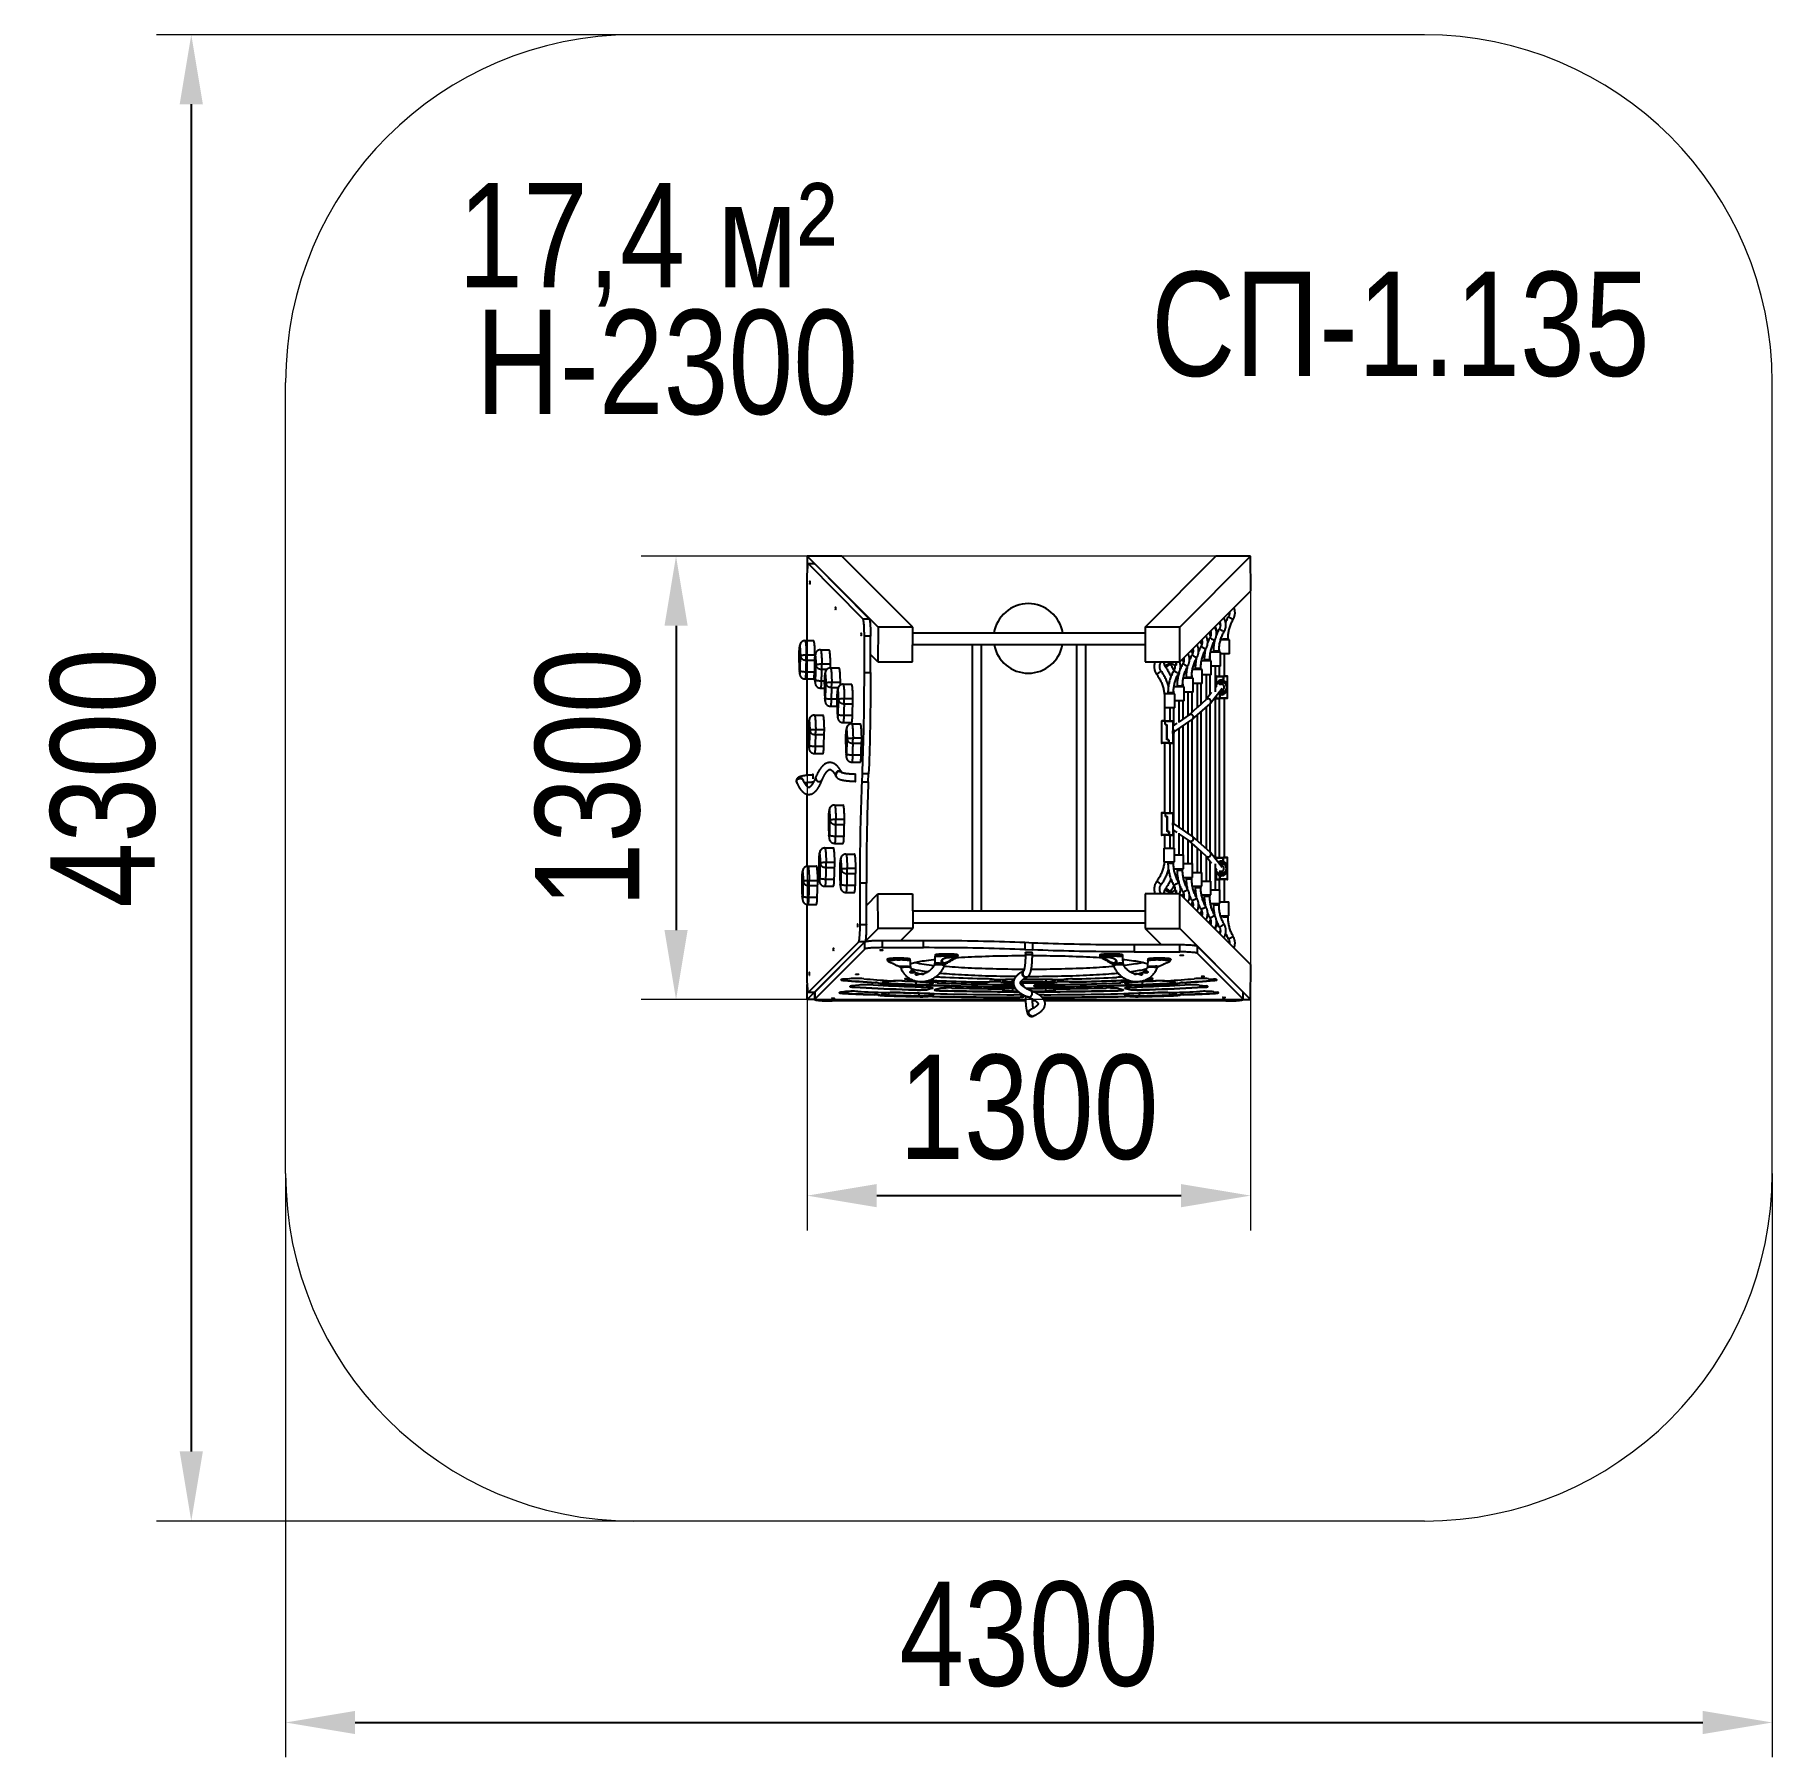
# Model space of a CAD drawing. Header units: millimetres. Extents: x -2905 to 2091, y -2859 to 2096.
import ezdxf

# ---------------------------------------------------------------- set-up
doc = ezdxf.new("R2010")
doc.units = ezdxf.units.MM
for name, color, linetype in [('DIKOM_АРТИКУЛ', 7, 'Continuous'), ('DIKOM_ЗОНА', 80, 'Continuous'), ('DIKOM_ОБЪЕКТ', 7, 'Continuous'), ('DIKOM_РАЗМЕР_ЗОНА', 7, 'Continuous'), ('DIKOM_РАЗМЕР_ОБЪЕКТА', 7, 'Continuous')]:
    doc.layers.add(name, color=color, linetype=linetype)
doc.styles.add('style1', font='arial.ttf', dxfattribs={"width": 0.8})
doc.dimstyles.new('1-50', dxfattribs={"dimtxt": 300, "dimasz": 200, "dimexe": 100, "dimexo": 0, "dimgap": 100, "dimtad": 1, "dimdec": 0, "dimtxsty": 'style1', "dimcen": 0, "dimclrd": 7, "dimclre": 7, "dimadec": 1, "dimazin": 2, "dimtfac": 1, "dimtdec": 0, "dimtmove": 0, "dimatfit": 3, "dimfxl": 0, "dimlwd": 25, "dimlwe": 18, "dimarcsym": 0})

msp = doc.modelspace()

# ---------------------------------------------------------------- texts
at = {"layer": 'DIKOM_АРТИКУЛ', "color": 7, "linetype": 'Continuous', "lineweight": 15, "insert": (305.3, 1414), "char_height": 300, "width": 4145.586, "attachment_point": 1, "style": 'style1'}
msp.add_mtext('{\\fArial|b0|i0|c204|p34;СП}-1.{\\fArial|b0|i0|c204|p34;135}', dxfattribs=at)
at = {"layer": 'DIKOM_РАЗМЕР_ОБЪЕКТА', "char_height": 300, "width": 5885.531, "attachment_point": 1, "style": 'style1'}
for s, insert in [('{\\fArial|b0|i0|c204|p34;17,4 м}²', (-1687.7, 1669.3)), ('H-2300', (-1636.9, 1304.3))]:
    msp.add_mtext(s, dxfattribs=dict(at, insert=insert))

# ---------------------------------------------------------------- blocks, each defined once
blk = doc.blocks.new('*D0')
at = {"layer": 'Defpoints', "color": 0, "transparency": 16777216}
for p in [(-683.8, 595.6), (591.5, 595.6), (591.5, -1243.7)]:
    blk.add_point(p, dxfattribs=at)
at = {"layer": 'DIKOM_РАЗМЕР_ОБЪЕКТА', "color": 7, "lineweight": 18, "transparency": 16777216}
for p, q in [((-683.8, 595.6), (-683.8, -1343.7)), ((591.5, 595.6), (591.5, -1343.7))]:
    blk.add_line(p, q, dxfattribs=at)
at = {"layer": 'DIKOM_РАЗМЕР_ОБЪЕКТА', "color": 7, "lineweight": 25, "transparency": 16777216}
blk.add_line((-483.8, -1243.7), (391.5, -1243.7), dxfattribs=at)
at = {"layer": 'DIKOM_РАЗМЕР_ОБЪЕКТА', "color": 7, "transparency": 16777216}
for points in [[(-483.8, -1210.4), (-483.8, -1277.1), (-683.8, -1243.7)], [(391.5, -1210.4), (391.5, -1277.1), (591.5, -1243.7)]]:
    blk.add_solid(points, dxfattribs=at)
at = {"layer": 'DIKOM_РАЗМЕР_ОБЪЕКТА', "color": 0, "transparency": 16777216, "insert": (-46.2, -990.4), "char_height": 300, "attachment_point": 5, "style": 'style1'}
blk.add_mtext('1300', dxfattribs=at)
blk = doc.blocks.new('*D1')
at = {"layer": 'Defpoints', "color": 0, "transparency": 16777216}
for p in [(591.5, 595.6), (-1060.9, -679.7), (591.5, -679.7)]:
    blk.add_point(p, dxfattribs=at)
at = {"layer": 'DIKOM_РАЗМЕР_ОБЪЕКТА', "color": 7, "lineweight": 18, "transparency": 16777216}
for p, q in [((591.5, 595.6), (-1160.9, 595.6)), ((591.5, -679.7), (-1160.9, -679.7))]:
    blk.add_line(p, q, dxfattribs=at)
at = {"layer": 'DIKOM_РАЗМЕР_ОБЪЕКТА', "color": 7, "lineweight": 25, "transparency": 16777216}
blk.add_line((-1060.9, 395.6), (-1060.9, -479.7), dxfattribs=at)
at = {"layer": 'DIKOM_РАЗМЕР_ОБЪЕКТА', "color": 7, "transparency": 16777216}
for points in [[(-1094.2, 395.6), (-1027.5, 395.6), (-1060.9, 595.6)], [(-1094.2, -479.7), (-1027.5, -479.7), (-1060.9, -679.7)]]:
    blk.add_solid(points, dxfattribs=at)
at = {"layer": 'DIKOM_РАЗМЕР_ОБЪЕКТА', "color": 0, "transparency": 16777216, "insert": (-1314.1, -42.1), "char_height": 300, "attachment_point": 5, "rotation": 90, "style": 'style1'}
blk.add_mtext('1300', dxfattribs=at)
blk = doc.blocks.new('*D2')
at = {"layer": 'Defpoints', "color": 0, "transparency": 16777216}
for p in [(1091.5, 2095.6), (-2454.9, -2179.7), (1091.5, -2179.7)]:
    blk.add_point(p, dxfattribs=at)
at = {"layer": 'DIKOM_РАЗМЕР_ЗОНА', "color": 7, "lineweight": 18, "transparency": 16777216}
for p, q in [((1091.5, 2095.6), (-2554.9, 2095.6)), ((1091.5, -2179.7), (-2554.9, -2179.7))]:
    blk.add_line(p, q, dxfattribs=at)
at = {"layer": 'DIKOM_РАЗМЕР_ЗОНА', "color": 7, "lineweight": 25, "transparency": 16777216}
blk.add_line((-2454.9, 1895.6), (-2454.9, -1979.7), dxfattribs=at)
at = {"layer": 'DIKOM_РАЗМЕР_ЗОНА', "color": 7, "transparency": 16777216}
for points in [[(-2488.3, 1895.6), (-2421.6, 1895.6), (-2454.9, 2095.6)], [(-2488.3, -1979.7), (-2421.6, -1979.7), (-2454.9, -2179.7)]]:
    blk.add_solid(points, dxfattribs=at)
at = {"layer": 'DIKOM_РАЗМЕР_ЗОНА', "color": 0, "transparency": 16777216, "insert": (-2708.2, -42.1), "char_height": 300, "attachment_point": 5, "rotation": 90, "style": 'style1'}
blk.add_mtext('4300', dxfattribs=at)
blk = doc.blocks.new('*D3')
at = {"layer": 'Defpoints', "color": 0, "transparency": 16777216}
for p in [(-2183.8, -1179.7), (2091.5, -1179.7), (2091.5, -2759.2)]:
    blk.add_point(p, dxfattribs=at)
at = {"layer": 'DIKOM_РАЗМЕР_ЗОНА', "color": 7, "lineweight": 18, "transparency": 16777216}
for p, q in [((-2183.8, -1179.7), (-2183.8, -2859.2)), ((2091.5, -1179.7), (2091.5, -2859.2))]:
    blk.add_line(p, q, dxfattribs=at)
at = {"layer": 'DIKOM_РАЗМЕР_ЗОНА', "color": 7, "lineweight": 25, "transparency": 16777216}
blk.add_line((-1983.8, -2759.2), (1891.5, -2759.2), dxfattribs=at)
at = {"layer": 'DIKOM_РАЗМЕР_ЗОНА', "color": 7, "transparency": 16777216}
for points in [[(-1983.8, -2725.9), (-1983.8, -2792.6), (-2183.8, -2759.2)], [(1891.5, -2725.9), (1891.5, -2792.6), (2091.5, -2759.2)]]:
    blk.add_solid(points, dxfattribs=at)
at = {"layer": 'DIKOM_РАЗМЕР_ЗОНА', "color": 0, "transparency": 16777216, "insert": (-46.2, -2505.9), "char_height": 300, "attachment_point": 5, "style": 'style1'}
blk.add_mtext('4300', dxfattribs=at)

# ---------------------------------------------------------------- dimensions: what is measured, and where the dimension line sits
at = {"layer": 'DIKOM_РАЗМЕР_ЗОНА'}
dim = msp.add_linear_dim(base=(-2454.9, -2179.7), p1=(1091.5, 2095.6), p2=(1091.5, -2179.7), angle=90, text='4300', dimstyle='1-50', dxfattribs=at)
dim.commit()
dim.dimension.update_dxf_attribs({"geometry": '*D2', "text_midpoint": (-2454.9, -42.1), "dimtype": 160})
dim = msp.add_linear_dim(base=(2091.5, -2759.2), p1=(-2183.8, -1179.7), p2=(2091.5, -1179.7), text='4300', dimstyle='1-50', dxfattribs=at)
dim.commit()
dim.dimension.update_dxf_attribs({"geometry": '*D3', "text_midpoint": (-46.2, -2759.2), "dimtype": 160})
at = {"layer": 'DIKOM_РАЗМЕР_ОБЪЕКТА'}
dim = msp.add_linear_dim(base=(-1060.9, -679.7), p1=(591.5, 595.6), p2=(591.5, -679.7), angle=90, text='1300', dimstyle='1-50', dxfattribs=at)
dim.commit()
dim.dimension.update_dxf_attribs({"geometry": '*D1', "text_midpoint": (-1060.9, -42.1), "dimtype": 160})
dim = msp.add_linear_dim(base=(591.5, -1243.7), p1=(-683.8, 595.6), p2=(591.5, 595.6), text='1300', dimstyle='1-50', dxfattribs=at)
dim.commit()
dim.dimension.update_dxf_attribs({"geometry": '*D0', "text_midpoint": (-46.2, -1243.7), "dimtype": 160})

# ---------------------------------------------------------------- linework, layer by layer
at = {"layer": 'DIKOM_ЗОНА', "color": 3, "lineweight": 15}
for p, q in [((1091.5, 2095.6), (-1183.8, 2095.6)), ((-2183.8, -1179.7), (-2183.8, 1095.6)), ((2091.5, -1179.7), (2091.5, 1095.6)), ((1091.5, -2179.7), (-1183.8, -2179.7))]:
    msp.add_line(p, q, dxfattribs=at)
for centre, start, end in [((-1183.8, 1095.6), 90, 180), ((1091.5, 1095.6), 0, 90), ((-1183.8, -1179.7), 180, 270), ((1091.5, -1179.7), 270, 0)]:
    msp.add_arc(centre, 1000, start, end, dxfattribs=at)
at = {"layer": 'DIKOM_ОБЪЕКТ'}
for p, q in [((-683.8, 595.6), (-684.1, 552.1)), ((-479.8, 391.5), (-683.8, 595.6)), ((-584.2, 595.6), (-683.8, 595.6)), ((-662.6, 574.1), (-680.5, 574.1)), ((-523.4, 415.5), (-680.1, 573.9)), ((-662.2, 573.9), (-680.1, 573.9)), ((-505.4, 415.5), (-662.2, 573.9)), ((-380.1, 391.5), (-584.2, 595.6)), ((287.8, 391.5), (491.8, 595.6)), ((387.4, 391.5), (591.5, 595.6)), ((591.5, 595.6), (491.8, 595.6)), ((592.2, 495.9), (591.5, 595.6)), ((-684.9, 524.1), (-684.9, 352.7)), ((388.2, 291.9), (592.2, 495.9)), ((-523.4, 415.5), (-505.4, 415.5)), ((-689.9, 352.6), (-690.3, 352.6)), ((-689.8, 352.7), (-664.9, 352.7)), ((-519.4, 261), (-519.4, 365.7)), ((-501.4, 365.7), (-519.4, 365.7)), ((-501.4, 261), (-501.4, 365.7)), ((-479.8, 391.5), (-480.5, 291.9)), ((-380.1, 391.5), (-479.8, 391.5)), ((-380.9, 291.9), (-380.1, 391.5)), ((287.9, 374.4), (-380.3, 374.4)), ((387.4, 391.5), (287.8, 391.5)), ((287.8, 391.5), (288.5, 291.9)), ((388.2, 291.9), (387.4, 391.5)), ((530.6, 354.7), (504.9, 354.7)), ((510.6, 358.1), (526.6, 358.1)), ((526.6, 354.7), (526.6, 358.1)), ((530.6, 314.7), (530.6, 354.7)), ((-686.3, 311.8), (-661.3, 311.8)), ((-661.3, 311.2), (-661.3, 311.8)), ((-645.4, 326.5), (-645.8, 326.5)), ((-645.3, 326.6), (-620.4, 326.6)), ((-480.5, 291.9), (-501.4, 312.8)), ((-380.5, 341.4), (-182.7, 341.4)), ((-209.6, 341.4), (-209.6, -425.6)), ((-182.7, 341.4), (117.3, 341.4)), ((-182.7, -425.6), (-182.7, 341.4)), ((90.4, 341.4), (90.4, -425.6)), ((117.3, 341.4), (288.2, 341.4)), ((117.3, -425.6), (117.3, 341.4)), ((459.6, 318.1), (458.8, 320.8)), ((474.4, 307.7), (474.4, 294.7)), ((504.4, 319.7), (475.9, 319.7)), ((484.5, 323.1), (500.5, 323.1)), ((500.5, 319.7), (500.5, 323.1)), ((500.6, 327.7), (500.6, 319.7)), ((504.4, 279.7), (504.4, 319.7)), ((530.6, 314.7), (504.4, 314.7)), ((516.7, 250.6), (516.7, 314.7)), ((-687.7, 263.3), (-662.8, 263.3)), ((-686.7, 296.7), (-662.9, 296.7)), ((-642.3, 270.6), (-626.6, 270.6)), ((-641.8, 285.7), (-616.9, 285.7)), ((-616.8, 274.2), (-617.2, 274.2)), ((-616.7, 274.3), (-591.8, 274.3)), ((-519.4, 261), (-501.4, 261)), ((-480.5, 291.9), (-380.9, 291.9)), ((288.5, 291.9), (388.2, 291.9)), ((377.7, 288.3), (377.4, 288.1)), ((422.1, 252.4), (422.1, 244.7)), ((452.1, 269.7), (424, 269.7)), ((432.1, 273.1), (448.1, 273.1)), ((448.1, 269.7), (448.1, 273.1)), ((477.6, 294.7), (450.1, 294.7)), ((452.1, 229.7), (452.1, 269.7)), ((477.6, 254.7), (452.1, 254.7)), ((458, 298.1), (474, 298.1)), ((464.4, 183.4), (464.4, 254.7)), ((474, 294.7), (474, 298.1)), ((474.5, 254.7), (474.5, 197.1)), ((478.1, 294.7), (477.6, 294.7)), ((478.1, 254.7), (477.6, 254.7)), ((478.1, 254.7), (478.1, 294.7)), ((504.4, 279.7), (478.1, 279.7)), ((490.5, 205.6), (490.5, 279.7)), ((493.2, 250.6), (513.1, 250.6)), ((500.7, 279.7), (500.7, 250.6)), ((513.2, 250.6), (513.1, 250.6)), ((524.2, 250.6), (513.2, 250.6)), ((513.2, 250.6), (513.2, 250.6)), ((-690.1, 242.4), (-665.2, 242.4)), ((-684.9, 242.4), (-684.9, -34.9)), ((-645.6, 216.3), (-634.3, 216.3)), ((-643.2, 237.3), (-634.4, 237.3)), ((-613.7, 218.3), (-594.5, 218.3)), ((-613.2, 233.4), (-588.3, 233.4)), ((-580.6, 227.1), (-581, 227.1)), ((-580.6, 227.2), (-555.7, 227.2)), ((353.7, 203.1), (369.7, 203.1)), ((369.7, 199.7), (369.7, 203.1)), ((369.9, 207.7), (369.9, 199.7)), ((399.9, 219.7), (370.9, 219.7)), ((379.9, 223.1), (395.9, 223.1)), ((395.9, 219.7), (395.9, 223.1)), ((396, 227.7), (396, 219.7)), ((426, 244.7), (397.8, 244.7)), ((399.9, 179.7), (399.9, 219.7)), ((426, 204.7), (399.9, 204.7)), ((406, 248.1), (422, 248.1)), ((412.1, 137.4), (412.1, 204.7)), ((422, 244.7), (422, 248.1)), ((422.2, 204.7), (422.2, 146)), ((426, 204.7), (426, 244.7)), ((452.1, 229.7), (426, 229.7)), ((438.2, 160.3), (438.2, 229.7)), ((448.4, 229.7), (448.4, 169.3)), ((479.3, 203.3), (464.4, 184)), ((475.7, 172.5), (509.1, 215.7)), ((493.9, 222.3), (490.5, 217.9)), ((492.2, 249.6), (492.2, 225.5)), ((492.2, 249.6), (513.1, 249.6)), ((502.1, 203.9), (500.4, 204.6)), ((501.9, 225.3), (502.1, 225.4)), ((507.1, 231.1), (502.1, 229.6)), ((502.1, 229.6), (502.1, 225.4)), ((502.2, 229.6), (502.1, 229.6)), ((502.1, 225.4), (502.2, 225.4)), ((507.1, 207.6), (502.1, 206.1)), ((502.1, 206.1), (502.1, 203.9)), ((502.2, 206.1), (502.1, 206.1)), ((502.1, 202.8), (502.2, 202.8)), ((507.1, 231.1), (502.2, 229.6)), ((502.2, 227.1), (502.2, 229.6)), ((502.2, 227.1), (507.1, 227.1)), ((507.1, 207.6), (502.2, 206.1)), ((502.2, 203.9), (502.2, 206.1)), ((502.4, 227.1), (502.4, 226)), ((507.4, 235.1), (507.1, 235.1)), ((507.1, 229.6), (507.1, 231.1)), ((507.1, 229.6), (512.1, 231.1)), ((507.1, 229.6), (512, 231)), ((512, 210.1), (507.1, 210.1)), ((507.1, 206.1), (507.1, 207.6)), ((507.1, 206.1), (512.1, 207.6)), ((507.1, 206.1), (512, 207.5)), ((507.1, 202.1), (507.4, 202.1)), ((507.7, 235.1), (507.4, 235.1)), ((507.7, 235.1), (507.4, 235.1)), ((507.7, 202.1), (507.4, 202.1)), ((507.7, 202.1), (507.4, 202.1)), ((508, 235.1), (507.7, 235.1)), ((507.7, 202.1), (508, 202.1)), ((508, 235.1), (508, 235.1)), ((508, 202.1), (508, 202.1)), ((508.2, 240.1), (508.2, 240.7)), ((508.2, 240.7), (513.1, 240.7)), ((508.2, 240.6), (513.2, 240.6)), ((508.2, 240.6), (508.2, 240.1)), ((508.3, 240.6), (508.3, 240.7)), ((508.3, 240.6), (508.3, 240.7)), ((512.3, 234.3), (512, 234.3)), ((512, 233.3), (512, 231)), ((512, 210.1), (512, 207.5)), ((512.1, 210.1), (512, 210.1)), ((512.1, 234.3), (512.4, 234.3)), ((512.1, 231.1), (512.1, 233.2)), ((512.1, 207.6), (512.1, 211.7)), ((512.3, 234.3), (512.3, 234.3)), ((512.5, 202.8), (512.7, 202.8)), ((512.5, 202.8), (512.5, 202.8)), ((512.7, 202.8), (512.7, 202.8)), ((513, 202.8), (512.7, 202.8)), ((513.1, 249.6), (513.1, 240.7)), ((513.2, 240.7), (513.1, 240.7)), ((513.2, 240.6), (513.2, 249.6)), ((525.2, 249.6), (513.2, 249.6)), ((525.2, 187.6), (525.2, 249.6)), ((-617, 164), (-598.1, 164)), ((-614.6, 184.9), (-598.3, 184.9)), ((-577.5, 171.3), (-552.6, 171.3)), ((-577, 186.3), (-552.1, 186.3)), ((343.7, 192.3), (343.7, 159.7)), ((373.7, 159.7), (343.7, 159.7)), ((343.8, 159.7), (343.8, 121.6)), ((373.7, 199.7), (344, 199.7)), ((359.8, 121.6), (359.8, 159.7)), ((369.9, 159.7), (369.9, 108.7)), ((373.7, 159.7), (373.7, 199.7)), ((399.9, 179.7), (373.7, 179.7)), ((385.9, 117), (385.9, 179.7)), ((396.1, 179.7), (396.1, 126.5)), ((437.9, 160), (414.1, 138.8)), ((424.4, 126.6), (474.6, 171.3)), ((462.9, 182.3), (438.2, 160.3)), ((464.4, -246.3), (464.4, 162.2)), ((474.5, 171.2), (474.5, -255.3)), ((490.5, -275.8), (490.5, 191.7)), ((492.2, 193.8), (492.2, 187.6)), ((492.2, 187.6), (503.2, 187.6)), ((493.2, 186.6), (503.2, 186.6)), ((500.7, 186.6), (500.7, -270.7)), ((508.2, 196.6), (503.2, 196.6)), ((503.2, 196.6), (503.2, 187.6)), ((503.2, 186.6), (503.3, 186.6)), ((503.3, 196.6), (503.3, 186.6)), ((503.3, 187.6), (503.3, 196.5)), ((508.2, 196.5), (503.3, 196.5)), ((525.2, 187.6), (503.3, 187.6)), ((503.3, 186.6), (503.3, 186.6)), ((524.2, 186.6), (503.3, 186.6)), ((508.2, 196.6), (508.2, 197.1)), ((508.2, 197.1), (508.2, 196.5)), ((516.7, -270.7), (516.7, 186.6)), ((-662.9, 138.3), (-663.3, 138.3)), ((-662.8, 138.4), (-637.9, 138.4)), ((-580.8, 116.9), (-555.9, 116.9)), ((-578.4, 137.9), (-553.5, 137.9)), ((-555.6, 113.5), (-556, 113.5)), ((-555.6, 113.5), (-530.7, 113.5)), ((335.3, 120.6), (335.3, 58.6)), ((345.8, 120.6), (335.3, 120.6)), ((345.9, 121.6), (336.3, 121.6)), ((345.8, 111.6), (345.8, 120.6)), ((345.8, 111.6), (350.7, 111.6)), ((345.9, 121.6), (367.3, 121.6)), ((345.9, 121.6), (345.9, 121.6)), ((345.9, 111.7), (345.9, 120.6)), ((345.9, 120.6), (368.3, 120.6)), ((345.9, 111.7), (350.7, 111.7)), ((346, 111.6), (346, 111.7)), ((350.7, 67.6), (350.7, 111.7)), ((350.7, 111.6), (350.7, 67.5)), ((368.3, 93.4), (368.3, 120.6)), ((379.3, 115.1), (368.3, 107.6)), ((371.4, 90.4), (423.5, 125.8)), ((414.5, 139.1), (385.9, 119.6)), ((385.9, -184.4), (385.9, 100.2)), ((396.1, 107.2), (396.1, -191.3)), ((412.1, -202.2), (412.1, 118)), ((422.2, 125), (422.2, -209.1)), ((423.5, 125.8), (424.4, 126.6)), ((438.2, -223), (438.2, 138.8)), ((448.4, 147.9), (448.4, -232)), ((-659.8, 82.4), (-634.8, 82.4)), ((-659.3, 97.5), (-634.4, 97.5)), ((-552.5, 57.6), (-527.6, 57.6)), ((-552, 72.7), (-527.1, 72.7)), ((355.7, 58.6), (335.3, 58.6)), ((355.7, 57.6), (336.3, 57.6)), ((343.8, 57.6), (343.8, -142.7)), ((355.8, 67.6), (350.7, 67.6)), ((355.7, 67.5), (350.7, 67.5)), ((351, 67.6), (351, 67.5)), ((351.1, 67.6), (351.1, 67.5)), ((355.7, 67.5), (355.7, 58.6)), ((355.7, 67.5), (355.8, 67.5)), ((355.7, 57.6), (355.8, 57.6)), ((355.8, 67.6), (355.8, 58.6)), ((355.8, 58.6), (368.3, 58.6)), ((355.8, 57.6), (367.3, 57.6)), ((359.8, -142.7), (359.8, 57.6)), ((368.3, 92.1), (368.2, 92.8)), ((368.2, 86.4), (368.3, 87.2)), ((368.3, 58.6), (368.3, 85.8)), ((369.9, 82.7), (369.9, -173.5)), ((-663.1, 28.1), (-638.2, 28.1)), ((-660.7, 49), (-635.8, 49)), ((-555.8, 3.2), (-530.9, 3.2)), ((-553.4, 24.2), (-528.5, 24.2)), ((-695.4, -48.2), (-696.3, -46.7)), ((-601.3, -37), (-600.4, -38.6)), ((-525.9, -53.3), (-525, -30.8)), ((-507.1, -30.8), (-525, -30.8)), ((-508, -53.3), (-507.1, -30.8)), ((-713.7, -56.6), (-713, -57.8)), ((-684.9, -55), (-684.9, -65.6)), ((-684.9, -88.9), (-684.9, -296.3)), ((-525.9, -53.3), (-508, -53.3)), ((-605, -120.1), (-605.4, -120.1)), ((-604.9, -120.1), (-580, -120.1)), ((335.3, -143.7), (335.3, -205.7)), ((346.7, -143.7), (335.3, -143.7)), ((346.7, -142.7), (336.3, -142.7)), ((346.7, -152.7), (346.7, -142.7)), ((346.7, -142.7), (346.7, -142.7)), ((346.8, -142.7), (346.7, -142.7)), ((346.7, -152.7), (346.7, -143.7)), ((346.8, -142.7), (367.3, -142.7)), ((346.8, -152.6), (346.8, -143.7)), ((346.8, -143.7), (368.3, -143.7)), ((368.3, -170.8), (368.3, -143.7)), ((-601.9, -176), (-576.9, -176)), ((-601.4, -160.9), (-576.5, -160.9)), ((346.7, -152.7), (351.7, -152.7)), ((346.8, -152.6), (351.7, -152.6)), ((351.7, -196.7), (351.7, -152.6)), ((351.7, -152.7), (351.7, -196.8)), ((356.7, -196.7), (351.7, -196.7)), ((351.7, -196.7), (351.7, -196.8)), ((351.7, -196.7), (351.7, -196.8)), ((356.6, -196.8), (351.7, -196.8)), ((356.6, -196.8), (356.6, -205.7)), ((356.6, -196.8), (356.6, -196.8)), ((356.7, -196.7), (356.7, -205.7)), ((368.1, -172.3), (368.1, -171.6)), ((368.1, -177.9), (368.1, -177.2)), ((368.3, -205.7), (368.3, -178.7)), ((368.3, -191.7), (379.3, -199.2)), ((423.5, -210), (368.5, -172.5)), ((369.9, -192.8), (369.9, -243.8)), ((-632.9, -243.7), (-633.4, -243.7)), ((-632.9, -243.7), (-608, -243.7)), ((-605.2, -230.4), (-580.3, -230.4)), ((-602.8, -209.4), (-577.9, -209.4)), ((356.6, -205.7), (335.3, -205.7)), ((356.6, -206.7), (336.3, -206.7)), ((342.3, -243.8), (342.3, -283.8)), ((342.3, -243.8), (372.3, -243.8)), ((343.8, -206.7), (343.8, -243.8)), ((356.6, -206.7), (356.7, -206.7)), ((356.6, -206.7), (356.6, -206.7)), ((356.7, -205.7), (368.3, -205.7)), ((356.7, -206.7), (367.3, -206.7)), ((359.8, -243.8), (359.8, -206.7)), ((372.3, -283.8), (372.3, -243.8)), ((385.9, -263.8), (385.9, -201.1)), ((385.9, -203.7), (414.5, -223.2)), ((396.1, -210.6), (396.1, -263.8)), ((412.1, -288.8), (412.1, -221.5)), ((414.1, -222.9), (437.9, -244.1)), ((422.2, -230.1), (422.2, -288.8)), ((424.4, -210.7), (423.5, -210)), ((474.6, -255.4), (424.4, -210.7)), ((438.2, -313.8), (438.2, -244.4)), ((438.2, -244.4), (462.9, -266.4)), ((-681.8, -296), (-682.2, -296)), ((-681.8, -296), (-656.9, -296)), ((-629.8, -299.6), (-604.9, -299.6)), ((-629.3, -284.5), (-604.4, -284.5)), ((-572.4, -261.4), (-572.8, -261.4)), ((-572.4, -261.3), (-547.5, -261.3)), ((342.3, -283.8), (372.3, -283.8)), ((353.7, -287.2), (369.7, -287.2)), ((369.7, -287.2), (369.7, -283.8)), ((372.3, -263.8), (398.5, -263.8)), ((398.5, -303.8), (398.5, -263.8)), ((398.5, -288.8), (424.6, -288.8)), ((424.6, -328.8), (424.6, -288.8)), ((448.4, -253.5), (448.4, -313.8)), ((464.4, -338.8), (464.4, -267.6)), ((464.4, -268.1), (479.3, -287.4)), ((474.5, -281.2), (474.5, -338.8)), ((509.1, -299.9), (475.7, -256.6)), ((490.5, -363.8), (490.5, -289.7)), ((492.2, -271.7), (492.2, -277.9)), ((492.2, -271.7), (512.8, -271.7)), ((493.2, -270.7), (512.8, -270.7)), ((506.1, -290.2), (502.5, -291.3)), ((504.7, -294.2), (506.1, -294.2)), ((506.1, -291.7), (511, -290.2)), ((506.1, -291.7), (506.1, -290.2)), ((506.1, -291.7), (511.1, -290.2)), ((506.6, -286.2), (506.2, -286.2)), ((507.1, -286.2), (506.6, -286.2)), ((507.1, -286.2), (506.6, -286.2)), ((507.6, -286.2), (507.1, -286.2)), ((507.6, -286.2), (507.6, -286.2)), ((507.8, -281.2), (507.8, -280.6)), ((507.8, -280.6), (512.8, -280.6)), ((507.8, -280.7), (512.9, -280.7)), ((507.8, -280.7), (507.8, -281.2)), ((508, -280.7), (508, -280.6)), ((508.1, -280.7), (508.1, -280.6)), ((511, -288), (511, -290.2)), ((511.5, -286.9), (511.1, -286.9)), ((511.1, -290.2), (511.1, -288)), ((511.2, -287), (511.6, -287)), ((511.5, -286.9), (511.5, -287)), ((512.9, -270.7), (512.8, -270.7)), ((512.8, -271.7), (512.8, -280.6)), ((512.9, -280.6), (512.8, -280.6)), ((524.2, -270.7), (512.9, -270.7)), ((512.9, -280.7), (512.9, -271.7)), ((525.2, -271.7), (512.9, -271.7)), ((525.2, -333.7), (525.2, -271.7)), ((-678.2, -336.9), (-653.3, -336.9)), ((-630.7, -333), (-605.8, -333)), ((-569.3, -317.3), (-544.4, -317.3)), ((-568.8, -302.2), (-543.9, -302.2)), ((-531.6, -463.7), (-531.6, -345.1)), ((-513.6, -345.1), (-531.6, -345.1)), ((-513.6, -463.7), (-513.6, -345.1)), ((370.9, -303.8), (398.5, -303.8)), ((379.9, -307.2), (395.9, -307.2)), ((395.9, -307.2), (395.9, -303.8)), ((397.9, -328.8), (424.6, -328.8)), ((406, -332.2), (422, -332.2)), ((422, -332.2), (422, -328.8)), ((424.6, -313.8), (450.7, -313.8)), ((450.7, -353.8), (450.7, -313.8)), ((450.7, -338.8), (476.7, -338.8)), ((476.7, -378.8), (476.7, -338.8)), ((490.5, -302), (493.9, -306.4)), ((492.2, -311.4), (492.2, -333.7)), ((492.2, -333.7), (502.9, -333.7)), ((493.2, -334.7), (502.9, -334.7)), ((500.7, -334.7), (500.7, -363.8)), ((506.1, -313.7), (501.1, -315.2)), ((501.1, -315.2), (501.1, -317.4)), ((501.2, -315.2), (501.1, -315.2)), ((506.1, -313.7), (501.2, -315.2)), ((501.2, -317.4), (501.2, -315.2)), ((501.2, -318.4), (501.3, -318.4)), ((507.8, -324.7), (502.9, -324.7)), ((502.9, -324.7), (502.9, -333.7)), ((502.9, -334.7), (503, -334.7)), ((503, -324.7), (503, -324.8)), ((503, -333.7), (503, -324.8)), ((507.8, -324.8), (503, -324.8)), ((525.2, -333.7), (503, -333.7)), ((524.2, -334.7), (503, -334.7)), ((511, -311.2), (506.1, -311.2)), ((506.1, -315.2), (511, -313.7)), ((506.1, -315.2), (506.1, -313.7)), ((506.1, -315.2), (511.1, -313.7)), ((506.2, -319.2), (506.6, -319.2)), ((507.1, -319.2), (506.6, -319.2)), ((507.1, -319.2), (506.6, -319.2)), ((507.1, -319.2), (507.6, -319.2)), ((507.6, -319.2), (507.6, -319.2)), ((507.8, -324.7), (507.8, -324.2)), ((507.8, -324.2), (507.8, -324.8)), ((511, -311.2), (511, -313.7)), ((511.1, -311.2), (511, -311.2)), ((511.1, -313.7), (511.1, -309.6)), ((511.9, -318.5), (512.3, -318.5)), ((511.9, -318.5), (511.9, -318.5)), ((512.6, -318.4), (512.1, -318.4)), ((512.3, -318.4), (512.3, -318.5)), ((516.7, -398.8), (516.7, -334.7)), ((-679.6, -385.3), (-654.7, -385.3)), ((-678.7, -351.9), (-653.8, -351.9)), ((-633.2, -354), (-608.3, -354)), ((-572.6, -371.6), (-547.7, -371.6)), ((-570.2, -350.7), (-545.3, -350.7)), ((-513.6, -409.2), (-480.5, -376)), ((-479.8, -475.7), (-480.5, -376)), ((-480.5, -376), (-380.9, -376)), ((-380.9, -376), (-380.1, -475.7)), ((288.5, -376), (287.8, -475.7)), ((388.2, -376), (288.5, -376)), ((377.4, -372.2), (377.7, -372.4)), ((387.4, -475.7), (388.2, -376)), ((388.2, -376), (592.2, -580.1)), ((389.3, -355.4), (389.1, -355.9)), ((406.4, -354.7), (407.5, -351.1)), ((424, -353.8), (450.7, -353.8)), ((432.1, -357.2), (448.1, -357.2)), ((432.6, -379.7), (433.6, -376.2)), ((448.1, -357.2), (448.1, -353.8)), ((450.2, -378.8), (476.7, -378.8)), ((458, -382.2), (474, -382.2)), ((474, -382.2), (474, -378.8)), ((476.7, -363.8), (503, -363.8)), ((503, -403.8), (503, -363.8)), ((503, -398.8), (529.2, -398.8)), ((529.2, -438.8), (529.2, -398.8)), ((-684.9, -406), (-684.9, -608.3)), ((-682, -406.3), (-657.1, -406.3)), ((-182.7, -425.6), (-380.5, -425.6)), ((117.3, -425.6), (-182.7, -425.6)), ((288.2, -425.6), (117.3, -425.6)), ((458.8, -405), (459.6, -402.1)), ((476, -403.8), (503, -403.8)), ((484.5, -407.2), (500.5, -407.2)), ((484.6, -430.5), (485.9, -426.1)), ((500.5, -407.2), (500.5, -403.8)), ((504.9, -438.8), (529.2, -438.8)), ((510.6, -442.2), (526.6, -442.2)), ((526.6, -442.2), (526.6, -438.8)), ((-683.8, -679.7), (-479.8, -475.7)), ((-531.6, -463.7), (-513.6, -463.7)), ((-380.1, -475.7), (-479.8, -475.7)), ((-414, -509.5), (-380.1, -475.7)), ((-380.3, -458.6), (287.9, -458.6)), ((287.8, -475.7), (387.4, -475.7)), ((287.8, -475.7), (333.8, -521.7)), ((387.4, -475.7), (591.5, -679.7)), ((-680.2, -658.1), (-535.6, -513.5)), ((-662.2, -658.1), (-517.6, -513.5)), ((-662.2, -658.1), (-517.6, -513.5)), ((-662.2, -679), (-517.6, -534.4)), ((-517.6, -513.5), (-535.6, -513.5)), ((-517.6, -534.4), (-517.6, -513.5)), ((-467.8, -509.5), (-467.8, -530.4)), ((-467.8, -509.5), (-349.3, -509.5)), ((-467.8, -530.4), (-349.3, -530.4)), ((-349.3, -530.4), (-349.3, -509.5)), ((-57.5, -515.1), (-57.5, -536.1)), ((-57.5, -515.1), (-34.9, -516.1)), ((-57.5, -536.1), (-34.9, -537)), ((-56.2, -545), (-56.2, -550.7)), ((-36.2, -550.7), (-36.2, -545)), ((-34.9, -537), (-34.9, -516.1)), ((256.9, -521.7), (256.9, -542.6)), ((256.9, -521.7), (387.6, -521.7)), ((256.9, -542.6), (387.6, -542.6)), ((387.6, -542.6), (387.6, -521.7)), ((437.4, -525.7), (437.4, -546.6)), ((437.4, -525.7), (569.9, -658.1)), ((437.4, -546.6), (569.9, -679)), ((-453.4, -563.6), (-453.4, -565.1)), ((-450.2, -569.9), (-443.8, -572.9)), ((-424.1, -582.2), (-418.4, -584.8)), ((-422.1, -565.3), (-422.3, -565.3)), ((-418.4, -584.8), (-418.5, -584.8)), ((-387.4, -568), (-387.4, -563.6)), ((-387.4, -563.6), (-387.4, -563.6)), ((-385.7, -588.2), (-385.7, -588.2)), ((-316.2, -551.7), (-316.2, -556.1)), ((-316.2, -556.1), (-316.2, -556.3)), ((-316.2, -556), (-316.1, -556)), ((-250.2, -553.1), (-250.2, -551.7)), ((-250.2, -551.7), (-250.2, -551.7)), ((157.9, -551.7), (157.9, -553.1)), ((223.9, -556), (223.9, -551.7)), ((225.7, -579.3), (225.7, -579.3)), ((242.9, -599.1), (242.8, -599)), ((293.9, -588.1), (293.9, -588.1)), ((295.6, -563.6), (295.6, -568)), ((326.6, -584.8), (332.4, -582.1)), ((352.1, -572.8), (358.4, -569.8)), ((361.6, -565.1), (361.6, -563.6)), ((591.5, -679.7), (592.2, -580.1)), ((-683.8, -679.7), (-684.1, -636.3)), ((-577.7, -623.8), (-577.7, -624.8)), ((-562.5, -619.8), (-577.1, -621)), ((-535.3, -638.2), (-555.4, -640.7)), ((-547.4, -643.4), (-547.4, -644.4)), ((-487.1, -630.4), (-487.1, -631.4)), ((-479.6, -631.3), (-479.6, -632.3)), ((-450.8, -627.4), (-461.6, -628.8)), ((-459.2, -633.6), (-459.2, -634.6)), ((-451.6, -627.5), (-451.6, -632.5)), ((-391.2, -617.8), (-396.8, -618.4)), ((-389.6, -621.2), (-384.9, -621.4)), ((-389.6, -621.2), (-389.6, -622.2)), ((-389.6, -622.2), (-382.5, -622.6)), ((-377.1, -637.3), (-377.1, -638.3)), ((-371, -628.4), (-371, -636.1)), ((-356.2, -606.2), (-356.6, -606.2)), ((-351.4, -605.7), (-351.3, -605.7)), ((-349.7, -637.6), (-349.7, -638.6)), ((-343.3, -603.4), (-343.5, -603.5)), ((-337.9, -637.7), (-337.9, -638.7)), ((-323.9, -646.7), (-335.4, -649.6)), ((-323.9, -647.7), (-335.4, -650.5)), ((-330.9, -630.2), (-330.9, -634.7)), ((-330.9, -634.7), (-323.5, -633.1)), ((-323.9, -646.7), (-323.9, -647.7)), ((-323.5, -631.1), (-323.5, -633.1)), ((-304.7, -648.2), (-316.2, -651)), ((-197.1, -628.7), (-197.1, -629.7)), ((-159.1, -628.2), (-159.1, -629.2)), ((-126.7, -628.7), (-126.7, -629.7)), ((-119, -624.2), (-121.4, -625.9)), ((-95, -630.1), (-90.6, -630.2)), ((-95, -630.1), (-95, -631.1)), ((-95, -631.1), (-90.7, -631.2)), ((-93.9, -621.9), (-93.9, -628.8)), ((-93.9, -628.8), (-90.5, -628.9)), ((-93, -642.6), (-93, -643.6)), ((-93, -648.1), (-93, -655)), ((-84.9, -648.1), (-88.4, -648.1)), ((-87.6, -647.8), (-85.1, -647.8)), ((-61.2, -641), (-61.2, -639.3)), ((-51.3, -614.5), (-49.7, -613.6)), ((-31.2, -641), (-31.2, -639.3)), ((0.7, -642.6), (0.7, -643.6)), ((1.3, -648.1), (1.3, -655)), ((2.2, -621.9), (2.2, -628.8)), ((3.3, -630.1), (3.3, -631.1)), ((29.7, -625.9), (27.3, -624.2)), ((34.9, -628.7), (34.9, -629.7)), ((67.1, -628.2), (67.1, -629.2)), ((104.8, -628.7), (104.8, -629.7)), ((212.4, -648.2), (223.9, -651.1)), ((231.6, -646.7), (243.1, -649.6)), ((231.6, -646.7), (231.6, -647.7)), ((231.6, -647.7), (243.1, -650.6)), ((231.8, -631.1), (231.8, -633.1)), ((231.8, -633.1), (239.2, -634.7)), ((239.2, -630.2), (239.2, -634.7)), ((246.3, -637.7), (246.3, -638.6)), ((251.6, -603.6), (251.3, -603.4)), ((257.9, -637.6), (257.9, -638.6)), ((259.3, -605.6), (259.4, -605.7)), ((279.3, -628.4), (279.3, -636.1)), ((283.3, -600.2), (283.6, -600)), ((285.4, -637.3), (285.4, -638.3)), ((297.2, -622.2), (290.5, -622.6)), ((297.2, -621.2), (292.9, -621.4)), ((297.2, -621.2), (297.2, -622.2)), ((299.2, -617.8), (304.5, -618.4)), ((369.9, -628.8), (359.1, -627.4)), ((359.9, -627.5), (359.9, -632.5)), ((367.5, -633.6), (367.5, -634.6)), ((387.9, -631.3), (387.9, -632.3)), ((395.4, -630.4), (395.4, -631.4)), ((443.1, -638.2), (463.3, -640.7)), ((455.2, -643.4), (455.2, -644.4)), ((470.5, -619.8), (485.1, -621)), ((485.7, -623.8), (485.7, -624.8)), ((-662.3, -679.7), (-683.8, -679.7)), ((-680.5, -658.3), (-662.6, -658.3)), ((-680.2, -658.1), (-662.2, -658.1)), ((-662.2, -658.1), (-662.6, -658.3)), ((-662.4, -658.5), (-662.2, -658.1)), ((-662.4, -658.5), (-662.4, -679.4)), ((-662.2, -658.1), (-662.2, -679)), ((-55.8, -683.8), (-612.4, -683.8)), ((-578.1, -657.3), (-587.6, -658.7)), ((-576, -661.3), (-576, -662.3)), ((-489.9, -665), (-489.9, -666)), ((-480, -665.8), (-480, -666.8)), ((-459.9, -661.5), (-467.4, -663.2)), ((-455.3, -667.8), (-455.3, -668.8)), ((-450.1, -660.4), (-450.1, -666.6)), ((-374.5, -651.1), (-374.5, -652.1)), ((-367, -670.3), (-367, -671.3)), ((-362.9, -661.8), (-362.9, -669.1)), ((-336.2, -670.1), (-336.2, -671.1)), ((-335.4, -649.6), (-335.4, -650.5)), ((-325.6, -663.3), (-325.6, -667.2)), ((-325.6, -667.2), (-320.6, -665.5)), ((-323.2, -670), (-323.2, -671)), ((-320.6, -664.2), (-320.6, -665.5)), ((-296, -653.4), (-296, -654.4)), ((-119.7, -650.5), (-121.4, -652.2)), ((-92.4, -673), (-92.4, -674)), ((-61.2, -671.4), (-61.2, -668.4)), ((-56.1, -669.1), (-56.1, -672.8)), ((-26.8, -683.8), (-35.7, -683.8)), ((520.1, -683.8), (-1.2, -683.8)), ((0.1, -673), (0.1, -674)), ((29.7, -652.2), (28, -650.5)), ((203.7, -653.4), (203.7, -654.4)), ((228.9, -664.2), (228.9, -665.5)), ((228.9, -665.5), (233.9, -667.2)), ((231.5, -670), (231.5, -671)), ((233.9, -663.3), (233.9, -667.2)), ((243.1, -649.6), (243.1, -650.6)), ((244.5, -670.1), (244.5, -671.1)), ((271.2, -661.8), (271.2, -669.1)), ((275.3, -670.3), (275.3, -671.3)), ((282.2, -651.2), (282.2, -652.2)), ((358.4, -660.4), (358.4, -666.6)), ((363.6, -667.8), (363.6, -668.8)), ((375.7, -663.2), (368.2, -661.5)), ((388.4, -665.8), (388.4, -666.8)), ((398.2, -665), (398.2, -666)), ((483.8, -661.4), (483.8, -662.4)), ((485.9, -657.3), (495.4, -658.7)), ((569.9, -679), (569.9, -658.1)), ((569.9, -658.1), (570.1, -658.5)), ((569.9, -679.7), (591.5, -679.7)), ((570.1, -679.4), (570.1, -658.5)), ((-41.4, -708.6), (-42.9, -709.5)), ((-33, -726.9), (-31.8, -726.2))]:
    msp.add_line(p, q, dxfattribs=at)
at = {"layer": 'DIKOM_ОБЪЕКТ', "flags": 128}
for points in [[(-680.1, 573.9), (-680.5, 574.1), (-680.9, 573.9), (-681.3, 573.4), (-681.7, 572.4), (-682, 571.1), (-682.4, 569.4), (-682.7, 567.4), (-683, 565.1), (-683.3, 562.4), (-683.6, 559.5), (-683.9, 556.3), (-684.1, 552.8), (-684.3, 549.1), (-684.5, 545.3), (-684.6, 541.2), (-684.7, 537.1), (-684.8, 532.8), (-684.9, 528.5), (-684.9, 524.1)], [(-662.6, 574.1), (-662.6, 574.1), (-662.2, 573.9)], [(-675.9, 515.5), (-675.8, 515.6), (-675.7, 516.2), (-675.7, 517), (-675.6, 518), (-675.6, 519.2), (-675.6, 520.4), (-675.6, 521.5), (-675.7, 522.4), (-675.8, 523.1), (-675.9, 523.4), (-676, 523.4), (-676.1, 523.1), (-676.2, 522.4), (-676.2, 521.5), (-676.3, 520.4), (-676.3, 519.2), (-676.3, 518), (-676.2, 517), (-676.1, 516.2), (-676, 515.6), (-675.9, 515.5)], [(-602.1, 440.9), (-602, 441.1), (-601.9, 441.6), (-601.9, 442.4), (-601.8, 443.4), (-601.8, 444.6), (-601.8, 445.8), (-601.8, 446.9), (-601.9, 447.8), (-602, 448.5), (-602.1, 448.8), (-602.2, 448.8), (-602.3, 448.5), (-602.4, 447.8), (-602.4, 446.9), (-602.5, 445.8), (-602.5, 444.6), (-602.5, 443.4), (-602.4, 442.4), (-602.3, 441.6), (-602.2, 441.1), (-602.1, 440.9)], [(-519.4, 365.7), (-519.4, 370), (-519.4, 374.4), (-519.5, 378.6), (-519.6, 382.8), (-519.8, 386.8), (-520, 390.7), (-520.2, 394.3), (-520.4, 397.8), (-520.7, 401), (-520.9, 404), (-521.2, 406.6), (-521.6, 409), (-521.9, 411), (-522.2, 412.6), (-522.6, 414), (-523, 414.9), (-523.4, 415.5)], [(-505.4, 415.5), (-505, 414.9), (-504.7, 414), (-504.3, 412.6), (-504, 411), (-503.6, 409), (-503.3, 406.6), (-503, 404), (-502.7, 401), (-502.5, 397.8), (-502.2, 394.3), (-502, 390.7), (-501.9, 386.8), (-501.7, 382.8), (-501.6, 378.6), (-501.5, 374.4), (-501.5, 370), (-501.4, 365.7)], [(527.6, 421.9), (527.7, 421.9), (528, 421.6), (528.6, 421.1), (529.5, 420.6), (530.7, 419.8), (532, 419), (533.5, 418.2), (535, 417.3), (536.5, 416.5), (537.9, 415.7), (539.1, 415.1), (540.1, 414.5), (540.9, 414.2), (541.3, 414), (541.5, 414)], [(-689.8, 352.7), (-689.5, 352.2), (-689.1, 351.5), (-688.8, 350.3), (-688.5, 348.9), (-688.2, 347.1), (-687.9, 345), (-687.6, 342.6), (-687.4, 339.9), (-687.1, 337), (-686.9, 333.9), (-686.7, 330.6), (-686.6, 327), (-686.5, 323.4), (-686.4, 319.6), (-686.3, 315.7), (-686.3, 311.8)], [(-661.3, 311.8), (-661.4, 315.7), (-661.5, 319.6), (-661.6, 323.4), (-661.7, 327), (-661.8, 330.6), (-662, 333.9), (-662.2, 337), (-662.5, 339.9), (-662.7, 342.6), (-663, 345), (-663.3, 347.1), (-663.6, 348.9), (-663.9, 350.3), (-664.2, 351.5), (-664.6, 352.2), (-664.9, 352.7)], [(-528.3, 366.3), (-528.2, 366.5), (-528.1, 367), (-528.1, 367.8), (-528, 368.9), (-528, 370), (-528, 371.2), (-528, 372.3), (-528.1, 373.3), (-528.2, 373.9), (-528.3, 374.3), (-528.4, 374.3), (-528.5, 373.9), (-528.6, 373.3), (-528.6, 372.3), (-528.7, 371.2), (-528.7, 370), (-528.7, 368.9), (-528.6, 367.8), (-528.5, 367), (-528.4, 366.5), (-528.3, 366.3)], [(474.5, 361.9), (474.6, 361.6), (475, 361.1), (475.6, 360.6), (476.6, 359.8), (477.8, 359), (479.1, 358.2), (480.6, 357.3), (482.1, 356.5), (483.6, 355.7), (485, 355.1), (486.2, 354.5), (487.2, 354.2), (488, 354), (488.4, 354), (488.5, 354.1)], [(501.5, 386.9), (501.5, 386.9), (501.8, 386.6), (502.5, 386.1), (503.4, 385.6), (504.6, 384.8), (505.9, 384), (507.3, 383.2), (508.8, 382.3), (510.3, 381.5), (511.7, 380.7), (512.9, 380.1), (514, 379.5), (514.7, 379.2), (515.2, 379), (515.3, 379)], [(-707.4, 320.9), (-707.5, 316), (-707.5, 311.1), (-707.5, 306.1), (-707.5, 301.2), (-707.4, 296.3), (-707.3, 291.4), (-707.2, 286.7), (-707, 282.1), (-706.8, 277.6), (-706.6, 273.2), (-706.4, 269.1), (-706.1, 265.2)], [(-704.8, 337.7), (-705.1, 337.4), (-705.4, 336.9), (-705.7, 335.9), (-706, 334.7), (-706.3, 333.1), (-706.5, 331.2), (-706.8, 329), (-707, 326.5), (-707.2, 323.8), (-707.4, 320.9)], [(-705, 294.5), (-704.9, 294.7), (-704.7, 295.2), (-704.6, 296.1), (-704.5, 297.2), (-704.4, 298.6), (-704.3, 300.2), (-704.3, 301.9), (-704.3, 303.6), (-704.3, 305.3), (-704.3, 307), (-704.4, 308.5), (-704.5, 309.7), (-704.7, 310.7), (-704.8, 311.4), (-704.9, 311.8), (-705.1, 311.8), (-705.2, 311.4), (-705.4, 310.7), (-705.5, 309.7), (-705.6, 308.5), (-705.7, 307), (-705.7, 305.3), (-705.8, 303.6), (-705.8, 301.9), (-705.7, 300.2), (-705.7, 298.6), (-705.6, 297.2), (-705.4, 296.1), (-705.3, 295.2), (-705.2, 294.7), (-705, 294.5)], [(-702.5, 309.8), (-702.5, 313), (-702.6, 316.2), (-702.7, 319.3), (-702.8, 322.2), (-702.9, 325), (-703.1, 327.6), (-703.3, 329.9), (-703.5, 332), (-703.7, 333.8), (-704, 335.3), (-704.3, 336.4), (-704.5, 337.2), (-704.8, 337.7)], [(-703.9, 266.4), (-703.8, 271.9), (-703.7, 277.3), (-703.6, 282.7), (-703.5, 288), (-703.3, 293.2), (-703.1, 298.2), (-702.9, 303.1), (-702.6, 307.8)], [(-660.3, 311.6), (-660.6, 311.4), (-660.9, 310.8), (-661.2, 309.9), (-661.5, 308.6), (-661.8, 307), (-662.1, 305.1), (-662.3, 302.9), (-662.5, 300.5), (-662.7, 297.8), (-662.9, 294.8)], [(-658, 283.7), (-658, 286.9), (-658.1, 290.1), (-658.2, 293.2), (-658.3, 296.1), (-658.5, 298.9), (-658.6, 301.5), (-658.8, 303.8), (-659, 305.9), (-659.3, 307.7), (-659.5, 309.2), (-659.8, 310.3), (-660.1, 311.1), (-660.3, 311.6)], [(-645.3, 326.6), (-645, 326.2), (-644.7, 325.4), (-644.3, 324.2), (-644, 322.8), (-643.7, 321), (-643.4, 318.9), (-643.1, 316.5), (-642.9, 313.8), (-642.7, 310.9), (-642.5, 307.8), (-642.3, 304.5), (-642.1, 300.9), (-642, 297.3), (-641.9, 293.5), (-641.8, 289.6), (-641.8, 285.7)], [(-616.9, 285.7), (-616.9, 289.6), (-617, 293.5), (-617.1, 297.3), (-617.2, 300.9), (-617.4, 304.5), (-617.5, 307.8), (-617.8, 310.9), (-618, 313.8), (-618.2, 316.5), (-618.5, 318.9), (-618.8, 321), (-619.1, 322.8), (-619.4, 324.2), (-619.8, 325.4), (-620.1, 326.2), (-620.4, 326.6)], [(423, 311.9), (423.1, 311.9), (423.4, 311.6), (424, 311.1), (425, 310.6), (426.1, 309.8), (427.4, 309), (428.9, 308.2), (430.4, 307.3), (431.9, 306.5), (433.3, 305.7), (434.5, 305.1), (435.5, 304.5), (436.3, 304.2), (436.8, 304), (436.9, 304)], [(449.1, 336.9), (449.1, 336.9), (449.4, 336.6), (450, 336.1), (450.9, 335.6), (452, 334.8), (453.3, 334), (454.8, 333.2), (456.3, 332.3), (457.8, 331.5), (459.2, 330.7), (460.4, 330.1), (461.5, 329.5), (462.3, 329.2), (462.8, 329), (463, 329)], [(-706.1, 265.2), (-706, 263.2), (-705.9, 261.4), (-705.7, 259.9), (-705.6, 258.8), (-705.4, 257.9), (-705.2, 257.5), (-705, 257.4), (-704.8, 257.7), (-704.6, 258.4), (-704.4, 259.4), (-704.2, 260.8), (-704.1, 262.4), (-704, 264.3), (-703.9, 266.4)], [(-687.7, 263.3), (-687.8, 260.3), (-687.9, 257.4), (-688, 254.7), (-688.2, 252.1), (-688.4, 249.9), (-688.6, 247.8), (-688.9, 246.1), (-689.1, 244.7), (-689.4, 243.6), (-689.6, 242.8), (-689.9, 242.4), (-690.1, 242.4)], [(-686.7, 296.7), (-686.9, 292.9), (-687.1, 288.9), (-687.2, 284.8), (-687.4, 280.6), (-687.5, 276.4), (-687.6, 272.1), (-687.6, 267.7), (-687.7, 263.3)], [(-665.2, 242.4), (-665, 242.4), (-664.7, 242.8), (-664.5, 243.6), (-664.2, 244.7), (-663.9, 246.1), (-663.7, 247.8), (-663.5, 249.9), (-663.3, 252.1), (-663.1, 254.7), (-663, 257.4), (-662.9, 260.3), (-662.8, 261.9)], [(-662.9, 294.8), (-663, 289.9), (-663, 285), (-663, 280), (-663, 275.1), (-662.9, 270.2), (-662.8, 265.3), (-662.7, 260.6), (-662.6, 256), (-662.4, 251.5), (-662.2, 247.2), (-661.9, 243), (-661.7, 239.1)], [(-660.5, 268.5), (-660.4, 268.6), (-660.2, 269.2), (-660.1, 270), (-660, 271.1), (-659.9, 272.5), (-659.8, 274.1), (-659.8, 275.8), (-659.8, 277.5), (-659.8, 279.2), (-659.9, 280.9), (-659.9, 282.4), (-660.1, 283.6), (-660.2, 284.6), (-660.3, 285.3), (-660.5, 285.7), (-660.6, 285.7), (-660.8, 285.3), (-660.9, 284.6), (-661, 283.6), (-661.1, 282.4), (-661.2, 280.9), (-661.3, 279.2), (-661.3, 277.5), (-661.3, 275.8), (-661.2, 274.1), (-661.2, 272.5), (-661.1, 271.1), (-661, 270), (-660.8, 269.2), (-660.7, 268.6), (-660.5, 268.5)], [(-659.4, 240.3), (-659.4, 245.8), (-659.3, 251.3), (-659.1, 256.6), (-659, 261.9), (-658.8, 267.1), (-658.6, 272.1), (-658.4, 277), (-658.1, 281.8)], [(-642.3, 270.6), (-642.5, 266.8), (-642.6, 262.8), (-642.8, 258.7), (-642.9, 254.5), (-643, 250.3), (-643.1, 246), (-643.1, 241.6), (-643.2, 237.3)], [(-631.7, 259.3), (-632, 259), (-632.3, 258.5), (-632.6, 257.5), (-632.9, 256.3), (-633.2, 254.7), (-633.5, 252.8), (-633.7, 250.6), (-633.9, 248.1), (-634.1, 245.4), (-634.3, 242.5)], [(-629.4, 231.4), (-629.4, 234.6), (-629.5, 237.8), (-629.6, 240.9), (-629.7, 243.8), (-629.8, 246.6), (-630, 249.2), (-630.2, 251.5), (-630.4, 253.6), (-630.7, 255.4), (-630.9, 256.9), (-631.2, 258), (-631.4, 258.8), (-631.7, 259.3)], [(-616.7, 274.3), (-616.4, 273.8), (-616.1, 273.1), (-615.7, 271.9), (-615.4, 270.5), (-615.1, 268.7), (-614.8, 266.6), (-614.5, 264.2), (-614.3, 261.5), (-614, 258.6), (-613.8, 255.5), (-613.7, 252.2), (-613.5, 248.6), (-613.4, 245), (-613.3, 241.2), (-613.2, 237.3), (-613.2, 233.4)], [(-588.3, 233.4), (-588.3, 237.3), (-588.4, 241.2), (-588.5, 245), (-588.6, 248.6), (-588.8, 252.2), (-588.9, 255.5), (-589.1, 258.6), (-589.4, 261.5), (-589.6, 264.2), (-589.9, 266.6), (-590.2, 268.7), (-590.5, 270.5), (-590.8, 271.9), (-591.2, 273.1), (-591.5, 273.8), (-591.8, 274.3)], [(-525, -30.8), (-524.5, -16.3), (-523.9, -1.7), (-523.4, 13), (-522.9, 27.8), (-522.5, 42.8), (-522, 57.9), (-521.7, 73.1), (-521.3, 88.4), (-521, 103.8), (-520.7, 119.3), (-520.4, 134.9), (-520.2, 150.5), (-519.9, 166.2), (-519.8, 181.9), (-519.6, 197.7), (-519.5, 213.5), (-519.4, 229.3), (-519.4, 245.2), (-519.4, 261)], [(-501.4, 261), (-501.5, 245.2), (-501.5, 229.3), (-501.6, 213.5), (-501.7, 197.7), (-501.8, 181.9), (-502, 166.2), (-502.2, 150.5), (-502.5, 134.9), (-502.7, 119.3), (-503, 103.8), (-503.4, 88.4), (-503.7, 73.1), (-504.1, 57.9), (-504.5, 42.8), (-505, 27.8), (-505.5, 13), (-506, -1.7), (-506.5, -16.3), (-507.1, -30.8)], [(334.3, 264.7), (334.2, 264.7), (333.9, 264.6), (333.4, 264.3), (332.5, 263.8), (331.5, 263), (330.2, 262.2), (328.9, 261.2), (327.5, 260.2), (326.1, 259.2), (324.9, 258.2), (323.7, 257.2), (322.8, 256.5), (322, 255.8), (321.6, 255.4), (321.4, 255.2), (321.5, 255.1)], [(360.4, 284.7), (360.4, 284.7), (360.1, 284.6), (359.5, 284.3), (358.7, 283.8), (357.6, 283), (356.4, 282.2), (355, 281.2), (353.7, 280.2), (352.3, 279.2), (351, 278.2), (349.9, 277.2), (348.9, 276.5), (348.2, 275.8), (347.7, 275.4), (347.6, 275.2), (347.6, 275.1)], [(370.7, 266.9), (370.8, 266.9), (371.1, 266.6), (371.8, 266.1), (372.7, 265.6), (373.8, 264.8), (375.2, 264), (376.6, 263.2), (378.1, 262.3), (379.6, 261.5), (381, 260.7), (382.2, 260.1), (383.2, 259.5), (384, 259.2), (384.5, 259), (384.6, 259)], [(396.9, 286.9), (396.9, 286.9), (397.3, 286.6), (397.9, 286.1), (398.8, 285.6), (400, 284.8), (401.3, 284), (402.7, 283.2), (404.2, 282.3), (405.7, 281.5), (407.1, 280.7), (408.4, 280.1), (409.4, 279.5), (410.1, 279.2), (410.6, 279), (410.8, 279)], [(-661.7, 239.1), (-661.6, 237.1), (-661.4, 235.3), (-661.3, 233.9), (-661.1, 232.7), (-660.9, 231.8), (-660.7, 231.4), (-660.5, 231.3), (-660.3, 231.6), (-660.1, 232.3), (-659.9, 233.3), (-659.8, 234.7), (-659.6, 236.3), (-659.5, 238.2), (-659.4, 240.3)], [(-643.2, 237.3), (-643.3, 234.2), (-643.4, 231.3), (-643.6, 228.6), (-643.7, 226.1), (-643.9, 223.8), (-644.1, 221.7), (-644.4, 220), (-644.6, 218.6), (-644.9, 217.5), (-645.2, 216.8), (-645.4, 216.4), (-645.6, 216.3)], [(-634.3, 242.5), (-634.4, 237.6), (-634.4, 232.7), (-634.4, 227.7), (-634.4, 222.8), (-634.3, 217.9), (-634.2, 213), (-634.1, 208.3), (-633.9, 203.7), (-633.8, 199.2), (-633.5, 194.8), (-633.3, 190.7), (-633, 186.8)], [(-631.9, 216.1), (-631.8, 216.3), (-631.6, 216.8), (-631.5, 217.7), (-631.4, 218.8), (-631.3, 220.2), (-631.2, 221.8), (-631.2, 223.5), (-631.2, 225.2), (-631.2, 226.9), (-631.3, 228.6), (-631.3, 230.1), (-631.4, 231.3), (-631.6, 232.3), (-631.7, 233), (-631.9, 233.4), (-632, 233.4), (-632.2, 233), (-632.3, 232.3), (-632.4, 231.3), (-632.5, 230.1), (-632.6, 228.6), (-632.7, 226.9), (-632.7, 225.2), (-632.7, 223.5), (-632.6, 221.8), (-632.6, 220.2), (-632.5, 218.8), (-632.4, 217.7), (-632.2, 216.8), (-632.1, 216.3), (-631.9, 216.1)], [(-630.8, 188), (-630.7, 193.5), (-630.7, 198.9), (-630.5, 204.3), (-630.4, 209.6), (-630.2, 214.8), (-630, 219.8), (-629.8, 224.7), (-629.5, 229.4)], [(-613.7, 218.3), (-613.8, 214.5), (-614, 210.5), (-614.2, 206.4), (-614.3, 202.2), (-614.4, 198), (-614.5, 193.7), (-614.5, 189.3), (-614.6, 184.9)], [(-595.6, 212.2), (-595.9, 212), (-596.2, 211.4), (-596.5, 210.5), (-596.8, 209.2), (-597, 207.6), (-597.3, 205.7), (-597.5, 203.5), (-597.8, 201.1), (-598, 198.4), (-598.1, 195.4)], [(-593.2, 184.3), (-593.3, 187.5), (-593.3, 190.7), (-593.4, 193.8), (-593.5, 196.7), (-593.7, 199.5), (-593.8, 202.1), (-594, 204.4), (-594.3, 206.5), (-594.5, 208.3), (-594.7, 209.8), (-595, 210.9), (-595.3, 211.7), (-595.6, 212.2)], [(-580.6, 227.2), (-580.2, 226.8), (-579.9, 226), (-579.6, 224.8), (-579.2, 223.4), (-578.9, 221.6), (-578.6, 219.5), (-578.4, 217.1), (-578.1, 214.4), (-577.9, 211.5), (-577.7, 208.4), (-577.5, 205.1), (-577.3, 201.5), (-577.2, 197.9), (-577.1, 194.1), (-577, 190.2), (-577, 186.3)], [(-552.1, 186.3), (-552.1, 190.2), (-552.2, 194.1), (-552.3, 197.9), (-552.4, 201.5), (-552.6, 205.1), (-552.8, 208.4), (-553, 211.5), (-553.2, 214.4), (-553.5, 217.1), (-553.7, 219.5), (-554, 221.6), (-554.3, 223.4), (-554.7, 224.8), (-555, 226), (-555.3, 226.8), (-555.7, 227.2)], [(502.1, 202.8), (499.9, 203.8), (499.8, 203.8)], [(507.1, 210.1), (505.3, 210.2), (504.9, 210.4)], [(507.4, 210.1), (505.6, 210.2), (505, 210.4)], [(-633, 186.8), (-632.9, 184.8), (-632.8, 183), (-632.7, 181.5), (-632.5, 180.4), (-632.3, 179.5), (-632.1, 179.1), (-631.9, 179), (-631.7, 179.3), (-631.5, 180), (-631.3, 181), (-631.2, 182.4), (-631, 184), (-630.9, 185.9), (-630.8, 188)], [(-614.6, 184.9), (-614.7, 181.9), (-614.8, 179), (-614.9, 176.3), (-615.1, 173.7), (-615.3, 171.5), (-615.5, 169.4), (-615.8, 167.7), (-616, 166.3), (-616.3, 165.2), (-616.6, 164.4), (-616.8, 164), (-617, 164)], [(-598.1, 195.4), (-598.2, 190.5), (-598.2, 185.6), (-598.2, 180.6), (-598.2, 175.7), (-598.1, 170.8), (-598.1, 165.9), (-597.9, 161.2), (-597.8, 156.6), (-597.6, 152.1), (-597.4, 147.8), (-597.1, 143.6), (-596.9, 139.7)], [(-595.8, 169.1), (-595.6, 169.2), (-595.5, 169.8), (-595.3, 170.6), (-595.2, 171.7), (-595.1, 173.1), (-595.1, 174.7), (-595, 176.4), (-595, 178.1), (-595, 179.8), (-595.1, 181.5), (-595.2, 183), (-595.3, 184.2), (-595.4, 185.2), (-595.5, 185.9), (-595.7, 186.3), (-595.8, 186.3), (-596, 185.9), (-596.1, 185.2), (-596.3, 184.2), (-596.4, 183), (-596.4, 181.5), (-596.5, 179.8), (-596.5, 178.1), (-596.5, 176.4), (-596.5, 174.7), (-596.4, 173.1), (-596.3, 171.7), (-596.2, 170.6), (-596.1, 169.8), (-595.9, 169.2), (-595.8, 169.1)], [(-594.6, 140.9), (-594.6, 146.4), (-594.5, 151.9), (-594.4, 157.2), (-594.2, 162.5), (-594, 167.7), (-593.8, 172.7), (-593.6, 177.6), (-593.4, 182.4)], [(-577.5, 171.3), (-577.7, 167.4), (-577.8, 163.4), (-578, 159.3), (-578.1, 155.2), (-578.2, 150.9), (-578.3, 146.6), (-578.4, 142.2), (-578.4, 137.9)], [(-553.5, 137.9), (-553.5, 142.2), (-553.4, 146.6), (-553.3, 150.9), (-553.2, 155.2), (-553.1, 159.3), (-552.9, 163.4), (-552.8, 167.4), (-552.6, 171.3)], [(-680.4, 106.6), (-680.5, 101.7), (-680.5, 96.8), (-680.5, 91.8), (-680.5, 86.9), (-680.4, 82), (-680.3, 77.1), (-680.2, 72.4), (-680, 67.7), (-679.9, 63.3), (-679.6, 58.9), (-679.4, 54.8), (-679.1, 50.9)], [(-677.8, 123.4), (-678.1, 123.1), (-678.4, 122.6), (-678.7, 121.6), (-679, 120.4), (-679.3, 118.8), (-679.6, 116.9), (-679.8, 114.7), (-680, 112.2), (-680.2, 109.5), (-680.4, 106.6)], [(-675.5, 95.5), (-675.5, 98.7), (-675.6, 101.9), (-675.7, 105), (-675.8, 107.9), (-675.9, 110.7), (-676.1, 113.3), (-676.3, 115.6), (-676.5, 117.7), (-676.8, 119.5), (-677, 121), (-677.3, 122.1), (-677.5, 122.9), (-677.8, 123.4)], [(-662.8, 138.4), (-662.5, 137.9), (-662.2, 137.1), (-661.8, 136), (-661.5, 134.5), (-661.2, 132.8), (-660.9, 130.7), (-660.6, 128.3), (-660.4, 125.6), (-660.1, 122.7), (-659.9, 119.6), (-659.8, 116.2), (-659.6, 112.7), (-659.5, 109.1), (-659.4, 105.3), (-659.3, 101.4), (-659.3, 97.5)], [(-634.4, 97.5), (-634.4, 101.4), (-634.5, 105.3), (-634.6, 109.1), (-634.7, 112.7), (-634.9, 116.2), (-635, 119.6), (-635.2, 122.7), (-635.5, 125.6), (-635.7, 128.3), (-636, 130.7), (-636.3, 132.8), (-636.6, 134.5), (-636.9, 136), (-637.3, 137.1), (-637.6, 137.9), (-637.9, 138.4)], [(-596.9, 139.7), (-596.8, 137.7), (-596.6, 135.9), (-596.5, 134.5), (-596.3, 133.3), (-596.1, 132.5), (-595.9, 132), (-595.7, 131.9), (-595.5, 132.2), (-595.3, 132.9), (-595.2, 133.9), (-595, 135.3), (-594.8, 136.9), (-594.7, 138.8), (-594.6, 140.9)], [(-578.4, 137.9), (-578.5, 134.8), (-578.6, 131.9), (-578.8, 129.2), (-578.9, 126.7), (-579.1, 124.4), (-579.4, 122.3), (-579.6, 120.6), (-579.9, 119.2), (-580.1, 118.1), (-580.4, 117.4), (-580.7, 117), (-580.8, 116.9)], [(-555.9, 116.9), (-555.8, 117), (-555.5, 117.4), (-555.2, 118.1), (-554.9, 119.2), (-554.7, 120.6), (-554.5, 122.3), (-554.2, 124.4), (-554, 126.7), (-553.9, 129.2), (-553.7, 131.9), (-553.6, 134.8), (-553.5, 137.9)], [(-555.6, 113.5), (-555.2, 113.1), (-554.9, 112.3), (-554.6, 111.2), (-554.2, 109.7), (-553.9, 107.9), (-553.6, 105.8), (-553.4, 103.4), (-553.1, 100.8), (-552.9, 97.9), (-552.7, 94.7), (-552.5, 91.4), (-552.3, 87.9), (-552.2, 84.2), (-552.1, 80.4), (-552, 76.6), (-552, 72.7)], [(-527.1, 72.7), (-527.1, 76.6), (-527.2, 80.4), (-527.3, 84.2), (-527.4, 87.9), (-527.6, 91.4), (-527.8, 94.7), (-528, 97.9), (-528.2, 100.8), (-528.5, 103.4), (-528.7, 105.8), (-529, 107.9), (-529.3, 109.7), (-529.7, 111.2), (-530, 112.3), (-530.3, 113.1), (-530.7, 113.5)], [(-679.1, 50.9), (-679, 48.9), (-678.9, 47.1), (-678.8, 45.6), (-678.6, 44.5), (-678.4, 43.6), (-678.2, 43.2), (-678, 43.1), (-677.8, 43.4), (-677.6, 44.1), (-677.4, 45.1), (-677.3, 46.4), (-677.1, 48.1), (-677, 50), (-676.9, 52.1)], [(-678, 80.2), (-677.9, 80.4), (-677.7, 80.9), (-677.6, 81.8), (-677.5, 82.9), (-677.4, 84.3), (-677.3, 85.9), (-677.3, 87.6), (-677.3, 89.3), (-677.3, 91), (-677.4, 92.7), (-677.4, 94.1), (-677.5, 95.4), (-677.7, 96.4), (-677.8, 97.1), (-678, 97.4), (-678.1, 97.4), (-678.3, 97.1), (-678.4, 96.4), (-678.5, 95.4), (-678.6, 94.1), (-678.7, 92.7), (-678.8, 91), (-678.8, 89.3), (-678.8, 87.6), (-678.7, 85.9), (-678.7, 84.3), (-678.6, 82.9), (-678.5, 81.8), (-678.3, 80.9), (-678.2, 80.4), (-678, 80.2)], [(-676.9, 52.1), (-676.8, 57.6), (-676.8, 63), (-676.6, 68.4), (-676.5, 73.7), (-676.3, 78.8), (-676.1, 83.9), (-675.9, 88.8), (-675.6, 93.5)], [(-659.8, 82.4), (-659.9, 78.6), (-660.1, 74.6), (-660.3, 70.5), (-660.4, 66.3), (-660.5, 62.1), (-660.6, 57.8), (-660.6, 53.4), (-660.7, 49)], [(-635.8, 49), (-635.7, 53.4), (-635.7, 57.8), (-635.6, 62.1), (-635.5, 66.3), (-635.3, 70.5), (-635.2, 74.6), (-635, 78.6), (-634.8, 82.4)], [(-573.1, 81.8), (-573.2, 76.9), (-573.2, 71.9), (-573.2, 67), (-573.2, 62), (-573.1, 57.1), (-573, 52.3), (-572.9, 47.5), (-572.8, 42.9), (-572.6, 38.4), (-572.4, 34.1), (-572.1, 30), (-571.9, 26)], [(-570.5, 98.5), (-570.9, 98.3), (-571.2, 97.7), (-571.5, 96.8), (-571.8, 95.5), (-572, 93.9), (-572.3, 92), (-572.5, 89.9), (-572.8, 87.4), (-573, 84.7), (-573.1, 81.8)], [(-570.8, 55.4), (-570.6, 55.6), (-570.5, 56.1), (-570.3, 56.9), (-570.2, 58.1), (-570.1, 59.5), (-570.1, 61), (-570, 62.7), (-570, 64.5), (-570, 66.2), (-570.1, 67.8), (-570.2, 69.3), (-570.3, 70.6), (-570.4, 71.6), (-570.5, 72.3), (-570.7, 72.6), (-570.8, 72.6), (-571, 72.3), (-571.1, 71.6), (-571.2, 70.6), (-571.4, 69.3), (-571.4, 67.8), (-571.5, 66.2), (-571.5, 64.5), (-571.5, 62.7), (-571.5, 61), (-571.4, 59.5), (-571.3, 58.1), (-571.2, 56.9), (-571.1, 56.1), (-570.9, 55.6), (-570.8, 55.4)], [(-568.2, 70.6), (-568.3, 73.9), (-568.3, 77), (-568.4, 80.1), (-568.5, 83.1), (-568.7, 85.9), (-568.8, 88.4), (-569, 90.8), (-569.2, 92.9), (-569.5, 94.7), (-569.7, 96.1), (-570, 97.3), (-570.3, 98.1), (-570.5, 98.5)], [(-569.6, 27.3), (-569.6, 32.8), (-569.5, 38.2), (-569.4, 43.6), (-569.2, 48.8), (-569, 54), (-568.8, 59.1), (-568.6, 64), (-568.4, 68.7)], [(-552.5, 57.6), (-552.7, 53.7), (-552.8, 49.7), (-553, 45.7), (-553.1, 41.5), (-553.2, 37.2), (-553.3, 32.9), (-553.4, 28.6), (-553.4, 24.2)], [(-528.5, 24.2), (-528.5, 28.6), (-528.4, 32.9), (-528.3, 37.2), (-528.2, 41.5), (-528.1, 45.7), (-527.9, 49.7), (-527.8, 53.7), (-527.6, 57.6)], [(-660.7, 49), (-660.8, 46), (-660.9, 43.1), (-661, 40.4), (-661.2, 37.8), (-661.4, 35.5), (-661.6, 33.5), (-661.9, 31.8), (-662.1, 30.4), (-662.4, 29.3), (-662.7, 28.5), (-662.9, 28.1), (-663.1, 28.1)], [(-638.2, 28.1), (-638, 28.1), (-637.8, 28.5), (-637.5, 29.3), (-637.2, 30.4), (-637, 31.8), (-636.7, 33.5), (-636.5, 35.5), (-636.3, 37.8), (-636.1, 40.4), (-636, 43.1), (-635.9, 46), (-635.8, 49)], [(-571.9, 26), (-571.8, 24), (-571.6, 22.3), (-571.5, 20.8), (-571.3, 19.6), (-571.1, 18.8), (-570.9, 18.3), (-570.7, 18.2), (-570.5, 18.5), (-570.3, 19.2), (-570.1, 20.3), (-570, 21.6), (-569.8, 23.3), (-569.7, 25.2), (-569.6, 27.3)], [(-553.4, 24.2), (-553.5, 21.2), (-553.6, 18.3), (-553.8, 15.5), (-553.9, 13), (-554.1, 10.7), (-554.4, 8.7), (-554.6, 7), (-554.8, 5.5), (-555.1, 4.4), (-555.4, 3.7), (-555.7, 3.3), (-555.8, 3.2)], [(-530.9, 3.2), (-530.8, 3.3), (-530.5, 3.7), (-530.2, 4.4), (-529.9, 5.5), (-529.7, 7), (-529.5, 8.7), (-529.2, 10.7), (-529, 13), (-528.9, 15.5), (-528.7, 18.3), (-528.6, 21.2), (-528.5, 24.2)], [(-666.5, -44.4), (-666.5, -43.5), (-666.5, -41.6), (-666.5, -39.6), (-666.6, -37.7), (-666.7, -36), (-666.8, -34.5), (-666.9, -33.2), (-667, -32.2), (-667.2, -31.5), (-667.4, -31.1), (-667.5, -31.1), (-667.7, -31.5), (-667.9, -32.2), (-668, -33.2), (-668.1, -33.7)], [(-545.4, -53.1), (-545.3, -52.9), (-545.1, -52.4), (-544.9, -51.5), (-544.8, -50.3), (-544.7, -48.9), (-544.6, -47.3), (-544.5, -45.5), (-544.5, -43.5), (-544.5, -41.6), (-544.5, -39.6), (-544.6, -37.7), (-544.6, -36), (-544.7, -34.5), (-544.9, -33.2), (-545, -32.2), (-545.2, -31.5), (-545.4, -31.1), (-545.5, -31.1), (-545.7, -31.5), (-545.8, -31.9)], [(-531.6, -345.1), (-531.6, -329.3), (-531.5, -313.4), (-531.4, -297.6), (-531.3, -281.8), (-531.2, -266), (-531, -250.3), (-530.8, -234.6), (-530.6, -219), (-530.3, -203.4), (-530, -188), (-529.7, -172.6), (-529.3, -157.3), (-528.9, -142.1), (-528.5, -127), (-528, -112), (-527.6, -97.1), (-527, -82.4), (-526.5, -67.8), (-525.9, -53.3)], [(-508, -53.3), (-508.6, -67.8), (-509.1, -82.4), (-509.6, -97.1), (-510.1, -112), (-510.6, -127), (-511, -142.1), (-511.4, -157.3), (-511.7, -172.6), (-512.1, -188), (-512.4, -203.4), (-512.6, -219), (-512.9, -234.6), (-513.1, -250.3), (-513.3, -266), (-513.4, -281.8), (-513.5, -297.6), (-513.6, -313.4), (-513.6, -329.3), (-513.6, -345.1)], [(-619.9, -135.1), (-620.2, -135.3), (-620.5, -135.9), (-620.8, -136.8), (-621.1, -138.1), (-621.4, -139.7), (-621.7, -141.6), (-621.9, -143.8), (-622.1, -146.2), (-622.3, -148.9), (-622.5, -151.8)], [(-617.6, -163), (-617.6, -159.7), (-617.7, -156.6), (-617.8, -153.5), (-617.9, -150.5), (-618, -147.8), (-618.2, -145.2), (-618.4, -142.8), (-618.6, -140.7), (-618.9, -139), (-619.1, -137.5), (-619.4, -136.3), (-619.6, -135.5), (-619.9, -135.1)], [(-604.9, -120.1), (-604.6, -120.5), (-604.3, -121.3), (-603.9, -122.4), (-603.6, -123.9), (-603.3, -125.7), (-603, -127.8), (-602.7, -130.2), (-602.5, -132.8), (-602.3, -135.7), (-602, -138.9), (-601.9, -142.2), (-601.7, -145.7), (-601.6, -149.4), (-601.5, -153.2), (-601.4, -157), (-601.4, -160.9)], [(-576.5, -160.9), (-576.5, -157), (-576.6, -153.2), (-576.7, -149.4), (-576.8, -145.7), (-577, -142.2), (-577.1, -138.9), (-577.3, -135.7), (-577.6, -132.8), (-577.8, -130.2), (-578.1, -127.8), (-578.4, -125.7), (-578.7, -123.9), (-579, -122.4), (-579.4, -121.3), (-579.7, -120.5), (-580, -120.1)], [(-622.5, -151.8), (-622.6, -156.7), (-622.6, -161.7), (-622.6, -166.6), (-622.6, -171.6), (-622.5, -176.5), (-622.4, -181.3), (-622.3, -186.1), (-622.1, -190.7), (-622, -195.2), (-621.7, -199.5), (-621.5, -203.6), (-621.2, -207.6)], [(-620.1, -178.2), (-620, -178), (-619.8, -177.5), (-619.7, -176.7), (-619.6, -175.5), (-619.5, -174.1), (-619.4, -172.6), (-619.4, -170.9), (-619.4, -169.1), (-619.4, -167.4), (-619.5, -165.8), (-619.5, -164.3), (-619.6, -163), (-619.8, -162), (-619.9, -161.3), (-620.1, -161), (-620.2, -161), (-620.4, -161.3), (-620.5, -162), (-620.6, -163), (-620.7, -164.3), (-620.8, -165.8), (-620.9, -167.4), (-620.9, -169.1), (-620.9, -170.9), (-620.8, -172.6), (-620.8, -174.1), (-620.7, -175.5), (-620.6, -176.7), (-620.4, -177.5), (-620.3, -178), (-620.1, -178.2)], [(-619, -206.3), (-618.9, -200.9), (-618.9, -195.4), (-618.7, -190), (-618.6, -184.8), (-618.4, -179.6), (-618.2, -174.5), (-618, -169.6), (-617.7, -164.9)], [(-601.9, -176), (-602, -179.9), (-602.2, -183.9), (-602.4, -187.9), (-602.5, -192.1), (-602.6, -196.4), (-602.7, -200.7), (-602.7, -205), (-602.8, -209.4)], [(-577.9, -209.4), (-577.8, -205), (-577.8, -200.7), (-577.7, -196.4), (-577.6, -192.1), (-577.4, -187.9), (-577.3, -183.9), (-577.1, -179.9), (-576.9, -176)], [(-632.9, -243.7), (-632.6, -244.1), (-632.2, -244.9), (-631.9, -246), (-631.6, -247.5), (-631.3, -249.3), (-631, -251.4), (-630.7, -253.8), (-630.4, -256.4), (-630.2, -259.3), (-630, -262.5), (-629.8, -265.8), (-629.7, -269.3), (-629.5, -273), (-629.4, -276.8), (-629.4, -280.6), (-629.3, -284.5)], [(-621.2, -207.6), (-621.1, -209.6), (-621, -211.3), (-620.9, -212.8), (-620.7, -214), (-620.5, -214.8), (-620.3, -215.3), (-620.1, -215.4), (-619.9, -215.1), (-619.7, -214.4), (-619.5, -213.3), (-619.4, -212), (-619.2, -210.3), (-619.1, -208.4), (-619, -206.3)], [(-604.4, -284.5), (-604.5, -280.6), (-604.5, -276.8), (-604.6, -273), (-604.8, -269.3), (-604.9, -265.8), (-605.1, -262.5), (-605.3, -259.3), (-605.5, -256.4), (-605.8, -253.8), (-606.1, -251.4), (-606.4, -249.3), (-606.7, -247.5), (-607, -246), (-607.3, -244.9), (-607.6, -244.1), (-608, -243.7)], [(-602.8, -209.4), (-602.9, -212.4), (-603, -215.4), (-603.1, -218.1), (-603.3, -220.6), (-603.5, -222.9), (-603.7, -224.9), (-604, -226.7), (-604.2, -228.1), (-604.5, -229.2), (-604.8, -229.9), (-605, -230.3), (-605.2, -230.4)], [(-580.3, -230.4), (-580.1, -230.3), (-579.9, -229.9), (-579.6, -229.2), (-579.3, -228.1), (-579.1, -226.7), (-578.8, -224.9), (-578.6, -222.9), (-578.4, -220.6), (-578.2, -218.1), (-578.1, -215.4), (-578, -212.4), (-577.9, -209.4)], [(-681.8, -296), (-681.4, -296.4), (-681.1, -297.2), (-680.8, -298.4), (-680.4, -299.8), (-680.1, -301.6), (-679.8, -303.7), (-679.6, -306.1), (-679.3, -308.7), (-679.1, -311.7), (-678.9, -314.8), (-678.7, -318.1), (-678.5, -321.6), (-678.4, -325.3), (-678.3, -329.1), (-678.2, -333), (-678.2, -336.9)], [(-653.3, -336.9), (-653.3, -333), (-653.4, -329.1), (-653.5, -325.3), (-653.6, -321.6), (-653.8, -318.1), (-654, -314.8), (-654.2, -311.7), (-654.4, -308.7), (-654.7, -306.1), (-654.9, -303.7), (-655.2, -301.6), (-655.5, -299.8), (-655.9, -298.4), (-656.2, -297.2), (-656.5, -296.4), (-656.9, -296)], [(-650.5, -275.4), (-650.5, -280.3), (-650.6, -285.3), (-650.6, -290.2), (-650.5, -295.2), (-650.5, -300.1), (-650.4, -304.9), (-650.3, -309.7), (-650.1, -314.3), (-649.9, -318.8), (-649.7, -323.1), (-649.5, -327.2), (-649.2, -331.2)], [(-647.9, -258.7), (-648.2, -258.9), (-648.5, -259.5), (-648.8, -260.4), (-649.1, -261.7), (-649.4, -263.3), (-649.6, -265.2), (-649.9, -267.4), (-650.1, -269.8), (-650.3, -272.5), (-650.5, -275.4)], [(-648.1, -301.8), (-647.9, -301.6), (-647.8, -301.1), (-647.7, -300.3), (-647.5, -299.1), (-647.4, -297.7), (-647.4, -296.2), (-647.3, -294.5), (-647.3, -292.7), (-647.4, -291), (-647.4, -289.4), (-647.5, -287.9), (-647.6, -286.6), (-647.7, -285.6), (-647.9, -285), (-648, -284.6), (-648.2, -284.6), (-648.3, -285), (-648.5, -285.6), (-648.6, -286.6), (-648.7, -287.9), (-648.8, -289.4), (-648.8, -291), (-648.8, -292.7), (-648.8, -294.5), (-648.8, -296.2), (-648.7, -297.7), (-648.6, -299.1), (-648.5, -300.3), (-648.4, -301.1), (-648.2, -301.6), (-648.1, -301.8)], [(-645.6, -286.6), (-645.6, -283.3), (-645.6, -280.2), (-645.7, -277.1), (-645.9, -274.1), (-646, -271.4), (-646.2, -268.8), (-646.4, -266.4), (-646.6, -264.3), (-646.8, -262.6), (-647.1, -261.1), (-647.3, -259.9), (-647.6, -259.1), (-647.9, -258.7)], [(-647, -330), (-646.9, -324.5), (-646.8, -319), (-646.7, -313.6), (-646.5, -308.4), (-646.4, -303.2), (-646.2, -298.1), (-645.9, -293.2), (-645.7, -288.5)], [(-629.8, -299.6), (-630, -303.5), (-630.2, -307.5), (-630.3, -311.5), (-630.4, -315.7), (-630.5, -320), (-630.6, -324.3), (-630.7, -328.6), (-630.7, -333)], [(-605.8, -333), (-605.8, -328.6), (-605.7, -324.3), (-605.6, -320), (-605.5, -315.7), (-605.4, -311.5), (-605.3, -307.5), (-605.1, -303.5), (-604.9, -299.6)], [(-589.9, -293.1), (-590, -298), (-590, -302.9), (-590, -307.9), (-590, -312.8), (-589.9, -317.7), (-589.8, -322.6), (-589.7, -327.3), (-589.6, -332), (-589.4, -336.4), (-589.2, -340.8), (-588.9, -344.9), (-588.7, -348.8)], [(-587.3, -276.3), (-587.7, -276.6), (-588, -277.1), (-588.3, -278.1), (-588.6, -279.3), (-588.8, -280.9), (-589.1, -282.8), (-589.3, -285), (-589.6, -287.5), (-589.8, -290.2), (-589.9, -293.1)], [(-585, -304.2), (-585.1, -301), (-585.1, -297.8), (-585.2, -294.7), (-585.3, -291.8), (-585.5, -289), (-585.6, -286.4), (-585.8, -284.1), (-586, -282), (-586.3, -280.2), (-586.5, -278.7), (-586.8, -277.6), (-587.1, -276.8), (-587.3, -276.3)], [(-572.4, -261.3), (-572, -261.8), (-571.7, -262.6), (-571.4, -263.7), (-571, -265.1), (-570.7, -266.9), (-570.4, -269), (-570.2, -271.4), (-569.9, -274.1), (-569.7, -277), (-569.5, -280.1), (-569.3, -283.5), (-569.1, -287), (-569, -290.6), (-568.9, -294.4), (-568.8, -298.3), (-568.8, -302.2)], [(-543.9, -302.2), (-543.9, -298.3), (-544, -294.4), (-544.1, -290.6), (-544.2, -287), (-544.4, -283.5), (-544.6, -280.1), (-544.8, -277), (-545, -274.1), (-545.3, -271.4), (-545.5, -269), (-545.8, -266.9), (-546.1, -265.1), (-546.4, -263.7), (-546.8, -262.6), (-547.1, -261.8), (-547.5, -261.3)], [(-699.3, -327.8), (-699.4, -332.7), (-699.4, -337.6), (-699.4, -342.6), (-699.4, -347.5), (-699.3, -352.4), (-699.2, -357.2), (-699.1, -362), (-699, -366.6), (-698.8, -371.1), (-698.6, -375.4), (-698.3, -379.6), (-698.1, -383.5)], [(-696.8, -311), (-697.1, -311.2), (-697.4, -311.8), (-697.7, -312.7), (-698, -314), (-698.2, -315.6), (-698.5, -317.5), (-698.7, -319.7), (-699, -322.1), (-699.2, -324.8), (-699.3, -327.8)], [(-697, -354.1), (-696.8, -354), (-696.7, -353.4), (-696.5, -352.6), (-696.4, -351.5), (-696.3, -350.1), (-696.3, -348.5), (-696.2, -346.8), (-696.2, -345.1), (-696.2, -343.3), (-696.3, -341.7), (-696.4, -340.2), (-696.5, -339), (-696.6, -338), (-696.7, -337.3), (-696.9, -336.9), (-697, -336.9), (-697.2, -337.3), (-697.3, -338), (-697.4, -339), (-697.6, -340.2), (-697.6, -341.7), (-697.7, -343.3), (-697.7, -345.1), (-697.7, -346.8), (-697.7, -348.5), (-697.6, -350.1), (-697.5, -351.5), (-697.4, -352.6), (-697.3, -353.4), (-697.1, -354), (-697, -354.1)], [(-694.4, -338.9), (-694.5, -335.7), (-694.5, -332.5), (-694.6, -329.4), (-694.7, -326.5), (-694.9, -323.7), (-695, -321.1), (-695.2, -318.8), (-695.4, -316.7), (-695.7, -314.9), (-695.9, -313.4), (-696.2, -312.3), (-696.5, -311.5), (-696.8, -311)], [(-695.8, -382.3), (-695.8, -376.8), (-695.7, -371.3), (-695.6, -366), (-695.4, -360.7), (-695.2, -355.5), (-695, -350.5), (-694.8, -345.6), (-694.6, -340.8)], [(-649.2, -331.2), (-649.1, -333.2), (-649, -334.9), (-648.8, -336.4), (-648.6, -337.6), (-648.4, -338.4), (-648.3, -338.9), (-648, -339), (-647.8, -338.7), (-647.7, -338), (-647.5, -337), (-647.3, -335.6), (-647.2, -333.9), (-647.1, -332), (-647, -330)], [(-630.7, -333), (-630.8, -336.1), (-630.9, -339), (-631.1, -341.7), (-631.3, -344.2), (-631.5, -346.5), (-631.7, -348.5), (-631.9, -350.3), (-632.2, -351.7), (-632.4, -352.8), (-632.7, -353.5), (-633, -353.9), (-633.2, -354)], [(-608.3, -354), (-608.1, -353.9), (-607.8, -353.5), (-607.5, -352.8), (-607.3, -351.7), (-607, -350.3), (-606.8, -348.5), (-606.6, -346.5), (-606.4, -344.2), (-606.2, -341.7), (-606, -339), (-605.9, -336.1), (-605.8, -333)], [(-588.7, -348.8), (-588.6, -350.8), (-588.4, -352.6), (-588.3, -354.1), (-588.1, -355.2), (-587.9, -356.1), (-587.7, -356.5), (-587.5, -356.6), (-587.3, -356.3), (-587.1, -355.6), (-586.9, -354.6), (-586.8, -353.2), (-586.6, -351.6), (-586.5, -349.7), (-586.4, -347.6)], [(-587.6, -319.5), (-587.4, -319.3), (-587.3, -318.8), (-587.1, -317.9), (-587, -316.8), (-586.9, -315.4), (-586.9, -313.8), (-586.8, -312.1), (-586.8, -310.4), (-586.8, -308.7), (-586.9, -307), (-587, -305.6), (-587.1, -304.3), (-587.2, -303.3), (-587.3, -302.6), (-587.5, -302.3), (-587.6, -302.3), (-587.8, -302.6), (-587.9, -303.3), (-588, -304.3), (-588.1, -305.6), (-588.2, -307), (-588.3, -308.7), (-588.3, -310.4), (-588.3, -312.1), (-588.3, -313.8), (-588.2, -315.4), (-588.1, -316.8), (-588, -317.9), (-587.9, -318.8), (-587.7, -319.3), (-587.6, -319.5)], [(-586.4, -347.6), (-586.4, -342.1), (-586.3, -336.7), (-586.2, -331.3), (-586, -326), (-585.8, -320.8), (-585.6, -315.8), (-585.4, -310.9), (-585.2, -306.2)], [(-569.3, -317.3), (-569.5, -321.1), (-569.6, -325.1), (-569.8, -329.2), (-569.9, -333.4), (-570, -337.6), (-570.1, -341.9), (-570.2, -346.3), (-570.2, -350.7)], [(-545.3, -350.7), (-545.3, -346.3), (-545.2, -341.9), (-545.1, -337.6), (-545, -333.4), (-544.9, -329.2), (-544.7, -325.1), (-544.6, -321.1), (-544.4, -317.3)], [(334.3, -348.9), (334.2, -348.9), (333.9, -348.8), (333.4, -348.4), (332.5, -347.9), (331.5, -347.2), (330.2, -346.3), (328.9, -345.3), (327.5, -344.3), (326.1, -343.3), (324.9, -342.3), (323.7, -341.4), (322.8, -340.6), (322, -340), (321.6, -339.5), (321.4, -339.3), (321.5, -339.3)], [(370.7, -351.1), (370.8, -351), (371.1, -350.7), (371.8, -350.3), (372.7, -349.7), (373.8, -349), (375.2, -348.2), (376.6, -347.3), (378.1, -346.5), (379.6, -345.6), (381, -344.9), (382.2, -344.2), (383.2, -343.7), (384, -343.3), (384.5, -343.1), (384.6, -343.1)], [(-698.1, -383.5), (-698, -385.5), (-697.8, -387.3), (-697.7, -388.7), (-697.5, -389.9), (-697.3, -390.7), (-697.1, -391.2), (-696.9, -391.3), (-696.7, -391), (-696.5, -390.3), (-696.3, -389.3), (-696.2, -387.9), (-696, -386.3), (-695.9, -384.4), (-695.8, -382.3)], [(-679.6, -385.3), (-679.7, -388.4), (-679.8, -391.3), (-680, -394), (-680.1, -396.5), (-680.3, -398.8), (-680.6, -400.9), (-680.8, -402.6), (-681, -404), (-681.3, -405.1), (-681.6, -405.8), (-681.9, -406.2), (-682, -406.3)], [(-678.7, -351.9), (-678.9, -355.8), (-679, -359.8), (-679.2, -363.9), (-679.3, -368), (-679.4, -372.3), (-679.5, -376.6), (-679.6, -381), (-679.6, -385.3)], [(-657.1, -406.3), (-657, -406.2), (-656.7, -405.8), (-656.4, -405.1), (-656.1, -404), (-655.9, -402.6), (-655.7, -400.9), (-655.4, -398.8), (-655.2, -396.5), (-655.1, -394), (-654.9, -391.3), (-654.8, -388.4), (-654.7, -385.3)], [(-654.7, -385.3), (-654.7, -381), (-654.6, -376.6), (-654.5, -372.3), (-654.4, -368), (-654.3, -363.9), (-654.1, -359.8), (-654, -355.8), (-653.8, -351.9)], [(-570.2, -350.7), (-570.3, -353.7), (-570.4, -356.6), (-570.6, -359.3), (-570.7, -361.9), (-570.9, -364.2), (-571.2, -366.2), (-571.4, -367.9), (-571.6, -369.3), (-571.9, -370.4), (-572.2, -371.2), (-572.5, -371.6), (-572.6, -371.6)], [(-547.7, -371.6), (-547.6, -371.6), (-547.3, -371.2), (-547, -370.4), (-546.7, -369.3), (-546.5, -367.9), (-546.3, -366.2), (-546, -364.2), (-545.8, -361.9), (-545.7, -359.3), (-545.5, -356.6), (-545.4, -353.7), (-545.3, -350.7)], [(360.4, -368.9), (360.4, -368.9), (360.1, -368.8), (359.5, -368.4), (358.7, -367.9), (357.6, -367.2), (356.4, -366.3), (355, -365.3), (353.7, -364.3), (352.3, -363.3), (351, -362.3), (349.9, -361.4), (348.9, -360.6), (348.2, -360), (347.7, -359.5), (347.6, -359.3), (347.6, -359.3)], [(396.9, -371.1), (396.9, -371), (397.3, -370.7), (397.9, -370.3), (398.8, -369.7), (400, -369), (401.3, -368.2), (402.7, -367.3), (404.2, -366.5), (405.7, -365.6), (407.1, -364.9), (408.4, -364.2), (409.4, -363.7), (410.1, -363.3), (410.6, -363.1), (410.8, -363.1)], [(423, -396.1), (423.1, -396), (423.4, -395.7), (424, -395.3), (425, -394.7), (426.1, -394), (427.4, -393.2), (428.9, -392.3), (430.4, -391.5), (431.9, -390.6), (433.3, -389.9), (434.5, -389.2), (435.5, -388.7), (436.3, -388.3), (436.8, -388.1), (436.9, -388.1)], [(449.1, -421.1), (449.1, -421), (449.4, -420.7), (450, -420.3), (450.9, -419.7), (452, -419), (453.3, -418.2), (454.8, -417.3), (456.3, -416.5), (457.8, -415.6), (459.2, -414.9), (460.4, -414.2), (461.5, -413.7), (462.3, -413.3), (462.8, -413.1), (463, -413.1)], [(474.5, -446), (474.6, -445.7), (475, -445.3), (475.6, -444.7), (476.6, -444), (477.8, -443.2), (479.1, -442.3), (480.6, -441.5), (482.1, -440.6), (483.6, -439.9), (485, -439.2), (486.2, -438.7), (487.2, -438.3), (488, -438.1), (488.4, -438.1), (488.5, -438.2)], [(-538.8, -470.5), (-538.7, -470.4), (-538.6, -469.8), (-538.5, -469), (-538.4, -468), (-538.4, -466.8), (-538.4, -465.6), (-538.5, -464.5), (-538.5, -463.6), (-538.6, -462.9), (-538.7, -462.6), (-538.8, -462.6), (-538.9, -462.9), (-539, -463.6), (-539.1, -464.5), (-539.1, -465.6), (-539.1, -466.8), (-539.1, -468), (-539, -469), (-539, -469.8), (-538.9, -470.4), (-538.8, -470.5)], [(-535.6, -513.5), (-535.2, -512.9), (-534.8, -512), (-534.4, -510.7), (-534.1, -509), (-533.8, -507), (-533.4, -504.7), (-533.1, -502), (-532.9, -499.1), (-532.6, -495.8), (-532.4, -492.4), (-532.2, -488.7), (-532, -484.8), (-531.8, -480.8), (-531.7, -476.6), (-531.6, -472.4), (-531.6, -468.1), (-531.6, -463.7)], [(-513.6, -463.7), (-513.7, -468.1), (-513.7, -472.4), (-513.8, -476.6), (-513.9, -480.8), (-514.1, -484.8), (-514.2, -488.7), (-514.4, -492.4), (-514.7, -495.8), (-514.9, -499.1), (-515.2, -502), (-515.5, -504.7), (-515.8, -507), (-516.2, -509), (-516.5, -510.7), (-516.9, -512), (-517.3, -512.9), (-517.6, -513.5)], [(501.5, -471.1), (501.5, -471), (501.8, -470.7), (502.5, -470.3), (503.4, -469.7), (504.6, -469), (505.9, -468.2), (507.3, -467.3), (508.8, -466.5), (510.3, -465.6), (511.7, -464.9), (512.9, -464.2), (514, -463.7), (514.7, -463.3), (515.2, -463.1), (515.3, -463.1)], [(527.6, -506.1), (527.7, -506), (528, -505.7), (528.6, -505.3), (529.5, -504.7), (530.7, -504), (532, -503.2), (533.5, -502.3), (535, -501.5), (536.5, -500.6), (537.9, -499.9), (539.1, -499.2), (540.1, -498.7), (540.9, -498.3), (541.3, -498.1), (541.5, -498.1)], [(-608.2, -540), (-608.1, -539.8), (-608, -539.3), (-608, -538.5), (-607.9, -537.5), (-607.9, -536.3), (-607.9, -535.1), (-607.9, -534), (-608, -533.1), (-608.1, -532.4), (-608.2, -532), (-608.3, -532), (-608.4, -532.4), (-608.5, -533.1), (-608.5, -534), (-608.6, -535.1), (-608.6, -536.3), (-608.6, -537.5), (-608.5, -538.5), (-608.4, -539.3), (-608.3, -539.8), (-608.2, -540)], [(-517.6, -513.5), (-517, -513.1), (-516.1, -512.7), (-514.8, -512.4), (-513.1, -512), (-511.1, -511.7), (-508.7, -511.4), (-506.1, -511.1), (-503.1, -510.8), (-499.9, -510.5), (-496.5, -510.3), (-492.8, -510.1), (-488.9, -509.9), (-484.9, -509.8), (-480.7, -509.6), (-476.5, -509.6), (-472.1, -509.5), (-467.8, -509.5)], [(-467.8, -530.4), (-472.1, -530.4), (-476.5, -530.5), (-480.7, -530.6), (-484.9, -530.7), (-488.9, -530.8), (-492.8, -531), (-496.5, -531.2), (-499.9, -531.4), (-503.1, -531.7), (-506.1, -532), (-508.7, -532.3), (-511.1, -532.6), (-513.1, -532.9), (-514.8, -533.3), (-516.1, -533.6), (-517, -534), (-517.6, -534.4)], [(-474.6, -537.6), (-474.5, -537.5), (-473.9, -537.4), (-473.1, -537.4), (-472.1, -537.3), (-470.9, -537.3), (-469.7, -537.3), (-468.6, -537.3), (-467.7, -537.4), (-467, -537.5), (-466.7, -537.6), (-466.7, -537.7), (-467, -537.8), (-467.7, -537.9), (-468.6, -537.9), (-469.7, -538), (-470.9, -538), (-472.1, -538), (-473.1, -537.9), (-473.9, -537.8), (-474.5, -537.7), (-474.6, -537.6)], [(-349.3, -509.5), (-333.4, -509.5), (-317.6, -509.6), (-301.7, -509.6), (-285.9, -509.7), (-270.1, -509.9), (-254.4, -510.1), (-238.7, -510.3), (-223.1, -510.5), (-207.6, -510.8), (-192.1, -511.1), (-176.7, -511.4), (-161.4, -511.8), (-146.2, -512.2), (-131.1, -512.6), (-116.1, -513), (-101.2, -513.5), (-86.5, -514), (-71.9, -514.6), (-57.5, -515.1)], [(-57.5, -536.1), (-71.9, -535.5), (-86.5, -534.9), (-101.2, -534.4), (-116.1, -534), (-131.1, -533.5), (-146.2, -533.1), (-161.4, -532.7), (-176.7, -532.3), (-192.1, -532), (-207.6, -531.7), (-223.1, -531.4), (-238.7, -531.2), (-254.4, -531), (-270.1, -530.8), (-285.9, -530.7), (-301.7, -530.6), (-317.6, -530.5), (-333.4, -530.4), (-349.3, -530.4)], [(-259.9, -549.7), (-262.4, -549.4), (-265.2, -549.3), (-268.2, -549.1), (-271.4, -549), (-274.7, -548.9), (-278, -548.8), (-281.5, -548.8), (-284.9, -548.8), (-288.4, -548.8), (-291.7, -548.9), (-295, -549), (-298.2, -549.1), (-301.2, -549.3), (-304, -549.4), (-306.5, -549.7), (-308.8, -549.9), (-310.9, -550.1), (-312.6, -550.4), (-314, -550.7), (-315.1, -550.9), (-315.8, -551.2), (-316.2, -551.5), (-316.2, -551.7)], [(-315.2, -550.7), (-314.6, -550.5), (-313.5, -550.2), (-312.2, -549.9), (-310.5, -549.6), (-308.5, -549.4), (-306.2, -549.2), (-303.6, -549), (-300.9, -548.8), (-297.9, -548.7), (-294.8, -548.5), (-291.6, -548.5), (-288.3, -548.4), (-284.9, -548.4), (-281.5, -548.4), (-278.1, -548.4), (-274.8, -548.5), (-271.5, -548.5), (-268.4, -548.7), (-265.5, -548.8), (-262.7, -549), (-260.2, -549.2)], [(-260.2, -549.2), (-257.9, -549.4), (-255.9, -549.6), (-254.2, -549.9), (-252.9, -550.2), (-251.8, -550.5), (-251.1, -550.7), (-251, -550.8)], [(-35.2, -545.4), (-35.4, -545.2), (-35.9, -545), (-36.7, -544.9), (-37.9, -544.7), (-39.3, -544.6), (-41, -544.5), (-42.8, -544.4), (-44.7, -544.4), (-46.7, -544.4), (-48.6, -544.4), (-50.5, -544.5), (-52.2, -544.6), (-53.8, -544.7), (-55.1, -544.8), (-56.1, -544.9), (-56.8, -545.1), (-57.1, -545.3), (-57.1, -545.4), (-56.8, -545.6), (-56.2, -545.8)], [(-34.9, -516.1), (-20.4, -516.6), (-5.9, -517.2), (8.9, -517.7), (23.7, -518.2), (38.7, -518.6), (53.8, -519), (69, -519.4), (84.3, -519.8), (99.7, -520.1), (115.2, -520.4), (130.8, -520.7), (146.4, -520.9), (162.1, -521.1), (177.8, -521.3), (193.6, -521.4), (209.4, -521.6), (225.2, -521.6), (241, -521.7), (256.9, -521.7)], [(256.9, -542.6), (241, -542.6), (225.2, -542.6), (209.4, -542.5), (193.6, -542.4), (177.8, -542.2), (162.1, -542), (146.4, -541.8), (130.8, -541.6), (115.2, -541.3), (99.7, -541), (84.3, -540.7), (69, -540.3), (53.8, -540), (38.7, -539.5), (23.7, -539.1), (8.9, -538.6), (-5.9, -538.1), (-20.4, -537.5), (-34.9, -537)], [(158.5, -550.9), (158.7, -550.8), (159.4, -550.5), (160.5, -550.2), (161.8, -549.9), (163.5, -549.7), (165.5, -549.4), (167.8, -549.2)], [(223.9, -551.7), (223.8, -551.5), (223.4, -551.2), (222.7, -550.9), (221.6, -550.6), (220.2, -550.4), (218.5, -550.1), (216.4, -549.9), (214.1, -549.6), (211.5, -549.4), (208.7, -549.3), (205.7, -549.1), (202.6, -549), (199.3, -548.9), (195.9, -548.8), (192.4, -548.8), (189, -548.8), (185.6, -548.8), (182.2, -548.9), (178.9, -549), (175.8, -549.1), (172.8, -549.3), (170, -549.5), (167.4, -549.7)], [(167.8, -549.2), (170.3, -549), (173, -548.8), (176, -548.7), (179.1, -548.5), (182.3, -548.5), (185.6, -548.4), (189, -548.4), (192.4, -548.4), (195.8, -548.4), (199.1, -548.4), (202.4, -548.5), (205.5, -548.7), (208.4, -548.8), (211.2, -549), (213.7, -549.2), (216, -549.4), (218, -549.6), (219.8, -549.9), (221.1, -550.2), (222.2, -550.4), (222.7, -550.6)], [(387.6, -521.7), (392, -521.7), (396.3, -521.8), (400.6, -521.8), (404.7, -522), (408.8, -522.1), (412.6, -522.3), (416.3, -522.5), (419.8, -522.7), (423, -523), (425.9, -523.3), (428.6, -523.6), (430.9, -523.9), (432.9, -524.2), (434.6, -524.6), (435.9, -524.9), (436.9, -525.3), (437.4, -525.7)], [(437.4, -546.6), (436.9, -546.2), (435.9, -545.8), (434.6, -545.5), (432.9, -545.1), (430.9, -544.8), (428.6, -544.5), (425.9, -544.2), (423, -543.9), (419.8, -543.6), (416.3, -543.4), (412.6, -543.2), (408.8, -543), (404.7, -542.9), (400.6, -542.8), (396.3, -542.7), (392, -542.6), (387.6, -542.6)], [(-397, -561.6), (-399.6, -561.4), (-402.4, -561.2), (-405.4, -561.1), (-408.6, -561), (-411.8, -560.9), (-415.2, -560.8), (-418.6, -560.8), (-422.1, -560.8), (-425.5, -560.8), (-428.9, -560.9), (-432.2, -561), (-435.4, -561.1), (-438.3, -561.2), (-441.1, -561.4), (-443.7, -561.6), (-446, -561.8), (-448.1, -562.1), (-449.8, -562.3), (-451.2, -562.6), (-452.3, -562.9), (-453, -563.2), (-453.3, -563.5), (-453.4, -563.6)], [(-452.4, -562.7), (-451.8, -562.4), (-450.7, -562.1), (-449.3, -561.9), (-447.6, -561.6), (-445.6, -561.4), (-443.4, -561.1), (-440.8, -560.9), (-438.1, -560.8), (-435.1, -560.6), (-432, -560.5), (-428.8, -560.4), (-425.5, -560.3), (-422.1, -560.3), (-418.7, -560.3), (-415.3, -560.3), (-412, -560.4), (-408.7, -560.5), (-405.6, -560.6), (-402.7, -560.8), (-399.9, -560.9), (-397.4, -561.1)], [(-397.4, -561.1), (-395.1, -561.4), (-393.1, -561.6), (-391.4, -561.9), (-390, -562.1), (-389, -562.4), (-388.3, -562.7), (-388.2, -562.8)], [(-387.4, -563.6), (-387.4, -563.5), (-387.8, -563.2), (-388.5, -562.9), (-389.6, -562.6), (-391, -562.3), (-392.7, -562.1), (-394.7, -561.8), (-397, -561.6)], [(-387.1, -576.8), (-384.6, -575.9), (-381.7, -574.9), (-378.4, -574), (-374.7, -573.1), (-370.8, -572.2), (-366.5, -571.3), (-361.9, -570.4), (-356.9, -569.6), (-351.7, -568.7), (-346.1, -567.9), (-340.3, -567), (-334.1, -566.2), (-327.7, -565.4), (-321, -564.7), (-316.6, -564.2)], [(-337.3, -600.4), (-340.3, -600), (-346.1, -599.2), (-351.7, -598.4), (-356.9, -597.5), (-361.9, -596.6), (-366.5, -595.8), (-370.8, -594.9), (-374.7, -594), (-378.4, -593.1), (-381.7, -592.1), (-383.7, -591.5)], [(-253.5, -558.2), (-253.1, -558), (-252.9, -557.5), (-253.6, -557), (-255.1, -556.6), (-257.3, -556.1), (-260.3, -555.8), (-262, -555.6), (-265.8, -555.3), (-270.2, -555.1), (-274.8, -555), (-279.7, -554.9), (-284.7, -555), (-289.9, -555.1), (-294.8, -555.2), (-299.6, -555.4), (-304, -555.6), (-308.1, -555.8), (-311.5, -555.9), (-314.1, -556), (-315.3, -556), (-316, -556), (-316.1, -556), (-316.1, -556), (-316.1, -556)], [(-59.9, -593.1), (-62.5, -593.1), (-73.6, -593), (-84.6, -592.9), (-95.7, -592.8), (-106.6, -592.7), (-117.5, -592.5), (-128.4, -592.3), (-139.1, -592), (-149.8, -591.7), (-160.3, -591.4), (-170.8, -591.1), (-181.1, -590.7), (-191.2, -590.4), (-201.3, -589.9), (-211.1, -589.5), (-220.8, -589), (-230.4, -588.5), (-239.7, -588), (-248.9, -587.5), (-257.8, -586.9), (-266.5, -586.3), (-275, -585.7), (-283.3, -585), (-290.3, -584.4)], [(-250.2, -551.7), (-250.2, -551.5), (-250.6, -551.2), (-251.3, -550.9), (-252.4, -550.7), (-253.8, -550.4), (-255.5, -550.1), (-257.5, -549.9), (-259.9, -549.7)], [(-254.9, -559.1), (-248.9, -558.7), (-239.7, -558.1), (-230.4, -557.6), (-220.8, -557.1), (-211.1, -556.6), (-201.3, -556.2), (-191.2, -555.8), (-181.1, -555.4), (-170.8, -555), (-160.3, -554.7), (-149.8, -554.4), (-139.1, -554.1), (-128.4, -553.9), (-117.5, -553.7), (-106.6, -553.5), (-95.7, -553.3), (-84.6, -553.2), (-73.6, -553.1), (-62.5, -553.1), (-56.2, -553)], [(-56.2, -550.7), (-56, -550.5), (-55.5, -550.3), (-54.6, -550.2), (-53.4, -550.1), (-52, -549.9), (-50.3, -549.9), (-48.5, -549.8), (-46.7, -549.8), (-44.8, -549.8), (-42.9, -549.8), (-41.2, -549.9), (-39.6, -550), (-38.3, -550.1), (-37.3, -550.3), (-36.6, -550.4), (-36.2, -550.6), (-36.2, -550.7)], [(198.1, -584.5), (191.6, -585), (183.4, -585.7), (174.8, -586.3), (166.1, -586.9), (157.2, -587.5), (148, -588), (138.7, -588.5), (129.2, -589), (119.4, -589.5), (109.6, -589.9), (99.5, -590.4), (89.4, -590.7), (79.1, -591.1), (68.6, -591.4), (58.1, -591.7), (47.4, -592), (36.7, -592.3), (25.8, -592.5), (14.9, -592.7), (4, -592.8), (-7.1, -592.9), (-18.1, -593), (-29.2, -593.1), (-39.4, -593.1)], [(-36.2, -553), (-29.2, -553.1), (-18.1, -553.1), (-7.1, -553.2), (4, -553.3), (14.9, -553.5), (25.8, -553.7), (36.7, -553.9), (47.4, -554.1), (58.1, -554.4), (68.6, -554.7), (79.1, -555), (89.4, -555.4), (99.5, -555.8), (109.6, -556.2), (119.4, -556.6), (129.2, -557.1), (138.7, -557.6), (148, -558.1), (157.2, -558.7), (162.5, -559)], [(167.4, -549.7), (165.1, -549.9), (163.1, -550.1), (161.4, -550.4), (160, -550.7), (158.9, -551), (158.2, -551.2), (157.9, -551.5), (157.9, -551.7)], [(158, -553.1), (158, -552.8), (159.1, -552.2), (161.1, -551.7), (163.9, -551.2), (167.4, -550.8), (169.6, -550.7), (174.1, -550.4), (179.1, -550.2), (184.4, -550.2), (190, -550.3), (195.5, -550.4), (200.9, -550.7), (206.1, -551.2), (210.8, -551.7), (214.9, -552.4), (218.4, -553.2), (220.9, -554.1), (222.7, -554.9), (222.7, -554.9), (223.6, -555.6), (223.7, -555.8), (223.8, -555.9), (223.8, -556), (223.8, -556), (223.8, -556), (223.8, -556)], [(169, -562.4), (167.6, -561.3), (167, -560.4), (166.8, -559.6), (167.2, -559), (168.2, -558.4), (169.6, -558), (171.6, -557.7), (173.8, -557.5), (176.5, -557.4), (179.3, -557.5), (182.5, -557.6), (185.6, -558), (188.9, -558.4), (191.9, -559.1), (194.9, -559.9), (197.6, -560.9), (200, -562.2), (200.7, -562.6), (202.3, -563.9), (203.6, -565.2), (204.8, -567.1), (205.4, -569), (205.4, -571.1), (204.7, -573), (203.7, -574.1), (202.4, -575), (202.3, -575), (202.3, -575)], [(224.3, -564.1), (229.3, -564.7), (236, -565.4), (242.4, -566.2), (248.6, -567), (254.4, -567.9), (260, -568.7), (265.2, -569.6), (270.2, -570.4), (274.8, -571.3), (279.1, -572.2), (283, -573.1), (286.7, -574), (290, -574.9), (292.9, -575.9), (295.2, -576.7)], [(282.9, -573.1), (279.1, -574), (274.8, -574.8), (270.2, -575.7), (265.2, -576.6), (260, -577.4), (254.4, -578.3), (248.6, -579.1), (242.4, -579.9), (236, -580.7), (229.3, -581.5), (227.2, -581.7)], [(291.7, -591.6), (290, -592.1), (286.7, -593.1), (283, -594), (279.1, -594.9), (274.8, -595.8), (270.2, -596.6), (265.2, -597.5), (260, -598.4), (254.4, -599.2), (248.6, -600), (245.2, -600.5)], [(305.2, -561.6), (302.9, -561.8), (300.9, -562), (299.2, -562.3), (297.8, -562.6), (296.7, -562.9), (296, -563.1), (295.7, -563.4), (295.6, -563.6)], [(296.3, -562.8), (296.5, -562.7), (297.2, -562.4), (298.2, -562.1), (299.6, -561.8), (301.3, -561.6), (303.3, -561.3), (305.5, -561.1)], [(361.6, -563.6), (361.6, -563.4), (361.2, -563.1), (360.5, -562.8), (359.4, -562.5), (358, -562.3), (356.2, -562), (354.2, -561.8), (351.9, -561.5), (349.3, -561.3), (346.5, -561.2), (343.5, -561), (340.3, -560.9), (337, -560.8), (333.6, -560.7), (330.2, -560.7), (326.8, -560.7), (323.3, -560.7), (319.9, -560.8), (316.7, -560.9), (313.5, -561), (310.5, -561.2), (307.7, -561.4), (305.2, -561.6)], [(305.5, -561.1), (308.1, -560.9), (310.8, -560.7), (313.7, -560.6), (316.8, -560.4), (320.1, -560.4), (323.4, -560.3), (326.8, -560.3), (330.2, -560.3), (333.6, -560.3), (336.9, -560.4), (340.1, -560.4), (343.3, -560.6), (346.2, -560.7), (349, -560.9), (351.5, -561.1), (353.8, -561.3), (355.8, -561.5), (357.5, -561.8), (358.9, -562.1), (360, -562.3), (360.5, -562.5)], [(389.1, -552.4), (389.2, -552.3), (389.8, -552.2), (390.6, -552.1), (391.6, -552.1), (392.8, -552.1), (393.9, -552.1), (395.1, -552.1), (396, -552.2), (396.7, -552.3), (397, -552.4), (397, -552.5), (396.7, -552.6), (396, -552.6), (395.1, -552.7), (393.9, -552.8), (392.8, -552.8), (391.6, -552.7), (390.6, -552.7), (389.8, -552.6), (389.2, -552.5), (389.1, -552.4)], [(-684.9, -608.3), (-684.9, -612.7), (-684.8, -617), (-684.7, -621.2), (-684.6, -625.4), (-684.5, -629.4), (-684.3, -633.3), (-684.1, -637), (-683.9, -640.4), (-683.6, -643.6), (-683.3, -646.6), (-683, -649.2), (-682.7, -651.6), (-682.4, -653.6), (-682, -655.3), (-681.7, -656.6), (-681.3, -657.5), (-680.9, -658.1), (-680.5, -658.3), (-680.2, -658.1)], [(-677.7, -609.5), (-677.6, -609.3), (-677.5, -608.8), (-677.4, -608), (-677.4, -606.9), (-677.3, -605.8), (-677.4, -604.6), (-677.4, -603.5), (-677.5, -602.5), (-677.5, -601.9), (-677.6, -601.5), (-677.7, -601.5), (-677.8, -601.9), (-677.9, -602.5), (-678, -603.5), (-678, -604.6), (-678, -605.8), (-678, -606.9), (-678, -608), (-677.9, -608.8), (-677.8, -609.3), (-677.7, -609.5)], [(-577.1, -621), (-579.5, -621.2), (-581.6, -621.4), (-583.3, -621.7), (-584.7, -622), (-585.7, -622.3), (-586.4, -622.6), (-586.6, -622.9), (-586.5, -623.2), (-585.9, -623.5), (-585, -623.7), (-583.7, -624), (-582, -624.3), (-580, -624.5), (-577.7, -624.8)], [(-577.7, -623.8), (-567, -624.7), (-556.2, -625.5), (-545.1, -626.4), (-533.9, -627.2), (-522.5, -628.1), (-510.9, -628.9), (-499.1, -629.6), (-487.1, -630.4)], [(-577.7, -624.8), (-567, -625.7), (-556.2, -626.5), (-545.1, -627.4), (-533.9, -628.2), (-522.5, -629.1), (-510.9, -629.9), (-499.1, -630.6), (-487.1, -631.4)], [(-555.4, -640.7), (-557.3, -641), (-558.7, -641.2), (-559.8, -641.5), (-560.6, -641.8), (-560.9, -642.1), (-560.8, -642.4), (-560.4, -642.7), (-559.6, -643), (-558.3, -643.3), (-556.8, -643.5), (-554.9, -643.8), (-552.6, -644), (-550.1, -644.2), (-547.4, -644.4)], [(-560.4, -641.7), (-559.6, -642), (-558.3, -642.3), (-556.8, -642.6), (-554.9, -642.8), (-552.6, -643), (-550.1, -643.2), (-547.4, -643.4)], [(-547.4, -643.4), (-531, -644.3), (-514.4, -645.2), (-497.5, -646.1), (-480.5, -646.9), (-463.3, -647.7), (-445.9, -648.4), (-428.3, -649.2), (-410.5, -649.9), (-392.6, -650.5), (-374.5, -651.1)], [(-547.4, -644.4), (-531, -645.3), (-514.4, -646.2), (-497.5, -647.1), (-480.5, -647.9), (-463.3, -648.7), (-445.9, -649.4), (-428.3, -650.2), (-410.5, -650.8), (-392.6, -651.5), (-374.5, -652.1)], [(-544.1, -607.1), (-543.9, -607), (-543.4, -606.9), (-542.6, -606.8), (-541.6, -606.8), (-540.4, -606.7), (-539.2, -606.7), (-538.1, -606.8), (-537.2, -606.9), (-536.5, -606.9), (-536.1, -607), (-536.1, -607.1), (-536.5, -607.2), (-537.2, -607.3), (-538.1, -607.4), (-539.2, -607.4), (-540.4, -607.4), (-541.6, -607.4), (-542.6, -607.4), (-543.4, -607.3), (-543.9, -607.2), (-544.1, -607.1)], [(-521, -619.8), (-511.9, -620.6), (-502.6, -621.4), (-493.1, -622.1), (-483.5, -622.8), (-473.8, -623.5), (-463.9, -624.2), (-453.8, -624.9), (-443.6, -625.5)], [(-494.3, -637.5), (-479.8, -638.3), (-465.1, -639.1), (-450.2, -639.9), (-435.2, -640.6), (-420, -641.3), (-404.6, -642), (-389, -642.6), (-373.3, -643.2), (-357.4, -643.8), (-341.4, -644.4)], [(-461.6, -628.8), (-463.3, -629.1), (-464.6, -629.4), (-465.6, -629.7), (-466.2, -630), (-466.4, -630.3), (-466.1, -630.6), (-465.5, -630.8), (-464.5, -631.1), (-463.2, -631.4), (-461.5, -631.7), (-459.4, -631.9), (-457.1, -632.1), (-454.4, -632.3), (-451.6, -632.5)], [(-459.2, -633.6), (-449.2, -634.1), (-439.1, -634.6), (-428.9, -635.1), (-418.7, -635.6), (-408.4, -636), (-398, -636.5), (-387.6, -636.9), (-377.1, -637.3)], [(-459.2, -634.6), (-449.2, -635.1), (-439.1, -635.6), (-428.9, -636.1), (-418.7, -636.6), (-408.4, -637), (-398, -637.5), (-387.6, -637.9), (-377.1, -638.3)], [(-451.6, -632.5), (-441.8, -633), (-431.9, -633.5), (-421.9, -633.9), (-411.9, -634.4), (-401.7, -634.8), (-391.5, -635.3), (-381.3, -635.7), (-371, -636.1)], [(-339.2, -629.7), (-348.3, -629.3), (-357.3, -629), (-366.3, -628.6), (-375.3, -628.2), (-384.2, -627.8), (-393, -627.4), (-401.7, -627), (-410.4, -626.5)], [(-389.6, -622.2), (-392.2, -622), (-394.5, -621.8), (-396.7, -621.6), (-398.5, -621.3), (-400, -621.1), (-401.2, -620.8), (-402.1, -620.6), (-402.6, -620.3), (-402.8, -620), (-402.7, -619.7), (-402.2, -619.4), (-401.3, -619.2), (-400.1, -618.9), (-398.6, -618.7), (-396.8, -618.4)], [(-402.8, -626.4), (-394.3, -626.8), (-385.7, -627.2), (-377.1, -627.6), (-368.4, -628), (-359.7, -628.4), (-350.9, -628.8), (-342, -629.2), (-333.1, -629.5)], [(-389.6, -621.2), (-392.2, -621), (-394.5, -620.8), (-396.7, -620.6), (-398.5, -620.4), (-400, -620.1), (-401.2, -619.8), (-402.1, -619.6), (-402.3, -619.5)], [(-371, -636.1), (-367.7, -636.2), (-364.4, -636.3), (-361, -636.3), (-357.5, -636.3), (-354.1, -636.3), (-350.7, -636.2), (-347.5, -636.1), (-344.4, -636), (-341.4, -635.9), (-338.7, -635.7), (-336.3, -635.4), (-334.2, -635.2), (-332.4, -635), (-330.9, -634.7)], [(-323.9, -647.7), (-323, -647.4), (-322.4, -647.1), (-322.3, -646.8), (-322.4, -646.5), (-322.9, -646.2), (-323.8, -646), (-325, -645.7), (-326.6, -645.5), (-328.4, -645.2), (-330.6, -645), (-333, -644.8), (-335.6, -644.6), (-338.4, -644.5), (-341.4, -644.4)], [(-323.5, -633.1), (-322.5, -632.8), (-321.8, -632.5), (-321.4, -632.2), (-321.4, -631.9), (-321.8, -631.7), (-322.5, -631.4), (-323.6, -631.1), (-325, -630.9), (-326.7, -630.6), (-328.7, -630.4), (-331, -630.2), (-333.5, -630), (-336.2, -629.8), (-339.2, -629.7)], [(-337.9, -637.7), (-322.3, -638.2), (-306.5, -638.7), (-290.7, -639.2), (-274.7, -639.7), (-258.6, -640.1), (-242.4, -640.5), (-226, -640.9), (-209.6, -641.2), (-193.2, -641.5), (-176.6, -641.8), (-160, -642), (-143.3, -642.2), (-126.6, -642.4), (-109.8, -642.5), (-93, -642.6)], [(-337.9, -638.7), (-322.3, -639.2), (-306.5, -639.7), (-290.7, -640.2), (-274.7, -640.7), (-258.6, -641.1), (-242.4, -641.5), (-226, -641.9), (-209.6, -642.2), (-193.2, -642.5), (-176.6, -642.8), (-160, -643), (-143.3, -643.2), (-126.6, -643.4), (-109.8, -643.5), (-93, -643.6)], [(-335, -625), (-324.4, -625.5), (-310.8, -626.1), (-297.1, -626.6), (-283.2, -627.2), (-269.2, -627.7), (-255, -628.1), (-240.7, -628.6), (-226.3, -629), (-211.8, -629.3), (-197.1, -629.7)], [(-332.5, -624.1), (-324.4, -624.5), (-310.8, -625.1), (-297.1, -625.6), (-283.2, -626.2), (-269.2, -626.7), (-255, -627.1), (-240.7, -627.6), (-226.3, -628), (-211.8, -628.3), (-197.1, -628.7)], [(-323.9, -646.7), (-323, -646.4), (-322.8, -646.3)], [(-298.1, -615.9), (-302.6, -615.7), (-307.2, -615.5), (-312, -615.3), (-315.2, -615.3)], [(-268.2, -646.5), (-271.6, -646.4), (-275.1, -646.4), (-278.6, -646.4), (-282, -646.4), (-285.4, -646.5), (-288.7, -646.6), (-291.8, -646.8), (-294.6, -646.9), (-297.3, -647.1), (-299.6, -647.4), (-301.7, -647.6), (-303.4, -647.9), (-304.7, -648.2)], [(-83.6, -613.9), (-84.6, -613.8), (-95.7, -613.7), (-106.6, -613.6), (-117.5, -613.4), (-128.4, -613.2), (-139.1, -612.9), (-149.8, -612.7), (-160.3, -612.4), (-170.8, -612), (-181.1, -611.7), (-191.2, -611.3), (-201.3, -610.9), (-211.1, -610.4), (-220.8, -610), (-230.4, -609.5), (-239.7, -608.9), (-248.9, -608.4), (-257.8, -607.8), (-266.5, -607.2), (-275, -606.6), (-283.3, -605.9), (-291.4, -605.3), (-299.2, -604.6), (-302.9, -604.2)], [(-298.9, -632.5), (-284.6, -633), (-270.1, -633.5), (-255.5, -633.9), (-240.7, -634.3), (-225.9, -634.7), (-211, -635), (-196, -635.3), (-180.9, -635.6), (-165.8, -635.9), (-150.6, -636.1), (-135.3, -636.3), (-120, -636.4), (-104.6, -636.6), (-90.2, -636.7)], [(-168.1, -620.4), (-181.7, -620.1), (-195.2, -619.8), (-208.6, -619.4), (-221.8, -619), (-234.9, -618.5), (-247.9, -618.1), (-260.7, -617.6), (-273.3, -617), (-285.8, -616.5), (-298.1, -615.9)], [(-268.2, -646.5), (-251.1, -646.9), (-234, -647.3), (-216.7, -647.6), (-199.4, -647.9), (-181.9, -648.2), (-164.5, -648.4), (-146.9, -648.6), (-129.4, -648.8)], [(-197.1, -628.7), (-192.8, -628.7), (-188.5, -628.8), (-184.1, -628.8), (-179.7, -628.8), (-175.4, -628.7), (-171.1, -628.6), (-167, -628.5), (-163, -628.4), (-159.1, -628.2)], [(-197.1, -629.7), (-192.8, -629.7), (-188.5, -629.8), (-184.1, -629.8), (-179.7, -629.8), (-175.4, -629.7), (-171.1, -629.6), (-167, -629.5), (-163, -629.4), (-159.1, -629.2)], [(-121.4, -625.9), (-121.6, -626.2), (-121.5, -626.5), (-120.9, -626.8), (-119.9, -627.1), (-118.6, -627.4), (-116.9, -627.6), (-114.8, -627.9), (-112.5, -628.1), (-109.9, -628.3), (-107, -628.5), (-103.9, -628.6), (-100.7, -628.7), (-97.3, -628.8), (-93.9, -628.8)], [(-88.4, -648.1), (-91.7, -648.1), (-94.9, -648.1), (-98.1, -648.2), (-101.2, -648.3), (-104.2, -648.4), (-107, -648.5), (-109.6, -648.7), (-112, -648.9), (-114.1, -649.1), (-115.8, -649.4), (-117.3, -649.6), (-118.5, -649.9), (-119.3, -650.2), (-119.7, -650.5)], [(-88.6, -621.9), (-90.3, -621.9), (-93.5, -621.9), (-96.7, -622), (-99.8, -622.1), (-102.8, -622.2), (-105.6, -622.3), (-108.3, -622.5), (-110.7, -622.7), (-112.8, -622.9), (-114.7, -623.1), (-116.2, -623.4), (-117.5, -623.6), (-118.4, -623.9), (-119, -624.2)], [(-88.2, -642.6), (-89.8, -642.6), (-93, -642.6)], [(-87.7, -643.6), (-89.8, -643.6), (-93, -643.6)], [(-70.7, -631.2), (-70.4, -631.2), (-58.1, -631.2), (-45.8, -631.2), (-33.6, -631.2), (-21.3, -631.2), (-9, -631.2), (3.3, -631.1)], [(-70.4, -630.2), (-58.1, -630.2), (-45.8, -630.2), (-33.6, -630.2), (-21.3, -630.2), (-9, -630.2), (3.3, -630.1)], [(-69.8, -629), (-57.9, -629), (-45.8, -629), (-33.8, -629), (-21.8, -629), (-9.8, -628.9), (2.2, -628.8)], [(-61.2, -639.3), (-61.4, -639), (-62, -638.7), (-63, -638.4), (-64.3, -638.1), (-66.1, -637.8), (-67.5, -637.7)], [(-4.7, -621.9), (-14.9, -622), (-25.2, -622), (-35.5, -622), (-45.8, -622), (-56.2, -622), (-63.3, -622)], [(-62.9, -621.7), (-55.9, -621.7), (-45.8, -621.7), (-35.8, -621.7), (-25.8, -621.7), (-15.8, -621.6), (-5.7, -621.6)], [(-53.6, -647.9), (-45.8, -647.9), (-35.4, -647.9), (-24.9, -647.8), (-14.5, -647.8), (-4.1, -647.8)], [(-3.3, -648.1), (-14, -648.1), (-24.6, -648.1), (-35.2, -648.2), (-45.8, -648.2), (-53.1, -648.2)], [(210.7, -604.3), (207.5, -604.6), (199.7, -605.3), (191.6, -605.9), (183.4, -606.6), (174.8, -607.2), (166.1, -607.8), (157.2, -608.4), (148, -608.9), (138.7, -609.5), (129.2, -610), (119.4, -610.4), (109.6, -610.9), (99.5, -611.3), (89.4, -611.7), (79.1, -612), (68.6, -612.4), (58.1, -612.7), (47.4, -612.9), (36.7, -613.2), (25.8, -613.4), (14.9, -613.6), (4, -613.7), (-7.1, -613.8), (-18.1, -613.9), (-29.2, -614), (-40.3, -614), (-50.5, -614)], [(-3.1, -636.7), (-6.5, -636.7), (-9.9, -636.8), (-13.2, -636.9), (-16.3, -637), (-19.2, -637.2), (-21.8, -637.4), (-24.2, -637.6), (-26.3, -637.8), (-28, -638.1), (-29.4, -638.4), (-30.4, -638.7), (-31, -639), (-31.2, -639.3)], [(0.7, -642.6), (-2.6, -642.6), (-5.8, -642.6), (-9, -642.5), (-12.1, -642.5), (-15.1, -642.3), (-17.9, -642.2), (-20.5, -642), (-22.9, -641.8), (-25, -641.6), (-26.8, -641.4), (-28.4, -641.1), (-29.6, -640.9), (-30.5, -640.6), (-31, -640.3), (-31.2, -640)], [(0.7, -643.6), (-2.6, -643.6), (-5.8, -643.6), (-9, -643.5), (-12.1, -643.5), (-15.1, -643.3), (-17.9, -643.2), (-20.5, -643), (-22.9, -642.8), (-25, -642.6), (-26.8, -642.4), (-28.4, -642.1), (-29.6, -641.9), (-30.5, -641.6), (-31, -641.3), (-31.2, -641)], [(27.3, -624.2), (26.7, -623.9), (25.8, -623.6), (24.5, -623.4), (23, -623.1), (21.1, -622.9), (19, -622.7), (16.6, -622.5), (13.9, -622.3), (11.1, -622.2), (8.1, -622.1), (5, -622), (1.8, -621.9), (-1.4, -621.9), (-4.7, -621.9)], [(28, -650.5), (27.6, -650.2), (26.8, -649.9), (25.6, -649.6), (24.2, -649.4), (22.4, -649.1), (20.3, -648.9), (17.9, -648.7), (15.3, -648.5), (12.5, -648.4), (9.6, -648.3), (6.4, -648.2), (3.2, -648.1), (0, -648.1), (-3.3, -648.1)], [(-3.1, -636.7), (12.4, -636.6), (27.8, -636.4), (43.1, -636.3), (58.5, -636.1), (73.7, -635.9), (88.9, -635.6), (104.1, -635.3), (119.1, -635), (134.1, -634.7), (148.9, -634.3), (163.7, -633.9), (178.4, -633.5), (192.9, -633), (207.4, -632.5)], [(0.7, -642.6), (17.5, -642.5), (34.3, -642.4), (51.1, -642.2), (67.8, -642), (84.5, -641.8), (101.1, -641.5), (117.6, -641.2), (134.1, -640.9), (150.4, -640.5), (166.7, -640.1), (182.9, -639.7), (198.9, -639.2), (214.8, -638.7), (230.6, -638.2), (246.3, -637.7)], [(0.7, -643.6), (17.5, -643.5), (34.3, -643.4), (51.1, -643.2), (67.8, -643), (84.5, -642.8), (101.1, -642.5), (117.6, -642.2), (134.1, -641.9), (150.4, -641.5), (166.7, -641.1), (182.9, -640.7), (198.9, -640.2), (214.8, -639.7), (230.6, -639.2), (246.3, -638.6)], [(2.2, -628.8), (5.6, -628.8), (9, -628.7), (12.2, -628.6), (15.3, -628.5), (18.2, -628.3), (20.8, -628.1), (23.1, -627.9), (25.2, -627.6), (26.9, -627.4), (28.2, -627.1), (29.2, -626.8), (29.8, -626.5), (29.9, -626.2), (29.7, -625.9)], [(37.7, -648.8), (55.2, -648.6), (72.6, -648.4), (90, -648.2), (107.4, -647.9), (124.6, -647.6), (141.8, -647.3), (158.9, -646.9), (175.9, -646.5)], [(104.8, -628.7), (100.5, -628.7), (96.2, -628.8), (91.9, -628.8), (87.5, -628.8), (83.2, -628.7), (79, -628.6), (74.9, -628.5), (70.9, -628.4), (67.1, -628.2)], [(104.8, -629.7), (100.5, -629.7), (96.2, -629.8), (91.9, -629.8), (87.5, -629.8), (83.2, -629.7), (79, -629.6), (74.9, -629.5), (70.9, -629.4), (67.1, -629.2)], [(79.5, -620.3), (92.7, -620), (105.8, -619.7), (118.8, -619.3), (131.6, -618.9), (144.3, -618.5), (156.9, -618), (169.4, -617.5), (181.7, -617), (193.8, -616.5), (205.7, -615.9)], [(240.4, -624.1), (232, -624.5), (218.5, -625.1), (204.7, -625.6), (190.8, -626.2), (176.8, -626.7), (162.6, -627.1), (148.3, -627.6), (133.9, -628), (119.4, -628.3), (104.8, -628.7)], [(243, -625), (232, -625.5), (218.5, -626.1), (204.7, -626.6), (190.8, -627.2), (176.8, -627.7), (162.6, -628.1), (148.3, -628.6), (133.9, -629), (119.4, -629.3), (104.8, -629.7)], [(212.4, -648.2), (211.1, -647.9), (209.4, -647.6), (207.3, -647.4), (205, -647.2), (202.4, -647), (199.5, -646.8), (196.4, -646.6), (193.1, -646.5), (189.8, -646.5), (186.3, -646.4), (182.8, -646.4), (179.3, -646.4), (175.9, -646.5)], [(223, -615.3), (219.6, -615.3), (214.8, -615.5), (210.2, -615.7), (205.7, -615.9)], [(247.5, -629.7), (244.5, -629.8), (241.8, -630), (239.3, -630.2), (237, -630.4), (235, -630.6), (233.3, -630.9), (231.9, -631.1), (230.8, -631.4), (230.1, -631.7), (229.7, -631.9), (229.7, -632.2), (230.1, -632.5), (230.8, -632.8), (231.8, -633.1)], [(249.2, -644.4), (246.2, -644.5), (243.3, -644.7), (240.7, -644.8), (238.3, -645), (236.2, -645.2), (234.3, -645.5), (232.8, -645.7), (231.5, -646), (230.7, -646.3), (230.1, -646.6), (230, -646.8), (230.2, -647.1), (230.7, -647.4), (231.6, -647.7)], [(230.5, -646.3), (230.7, -646.4), (231.6, -646.7)], [(239.2, -634.7), (240.7, -635), (242.5, -635.2), (244.6, -635.4), (247, -635.7), (249.7, -635.9), (252.7, -636), (255.8, -636.1), (259, -636.2), (262.4, -636.3), (265.8, -636.3), (269.3, -636.3), (272.7, -636.3), (276, -636.2), (279.3, -636.1)], [(241.4, -629.5), (250.3, -629.2), (259.2, -628.8), (268, -628.4), (276.7, -628), (285.4, -627.6), (294, -627.2), (302.6, -626.8), (311.1, -626.4)], [(318.7, -626.5), (310, -627), (301.3, -627.4), (292.5, -627.8), (283.6, -628.2), (274.6, -628.6), (265.6, -629), (256.6, -629.3), (247.5, -629.7)], [(249.2, -644.4), (265.2, -643.8), (281.1, -643.2), (296.8, -642.6), (312.3, -642), (327.8, -641.3), (343, -640.6), (358.1, -639.9), (373, -639.1), (387.7, -638.4), (402.2, -637.6)], [(279.3, -636.1), (289.6, -635.7), (299.9, -635.3), (310, -634.8), (320.2, -634.4), (330.2, -633.9), (340.2, -633.5), (350.1, -633), (359.9, -632.5)], [(282.2, -651.2), (300.3, -650.5), (318.2, -649.9), (336, -649.2), (353.6, -648.5), (371.1, -647.7), (388.3, -646.9), (405.3, -646.1), (422.2, -645.2), (438.8, -644.4), (455.2, -643.4)], [(282.2, -652.2), (300.3, -651.5), (318.2, -650.9), (336, -650.2), (353.6, -649.5), (371.1, -648.7), (388.3, -647.9), (405.3, -647.1), (422.2, -646.2), (438.8, -645.3), (455.2, -644.4)], [(285.4, -637.3), (295.9, -636.9), (306.3, -636.5), (316.7, -636), (327, -635.6), (337.2, -635.1), (347.4, -634.6), (357.5, -634.1), (367.5, -633.6)], [(285.4, -638.3), (295.9, -637.9), (306.3, -637.5), (316.7, -637), (327, -636.6), (337.2, -636.1), (347.4, -635.6), (357.5, -635.1), (367.5, -634.6)], [(297.2, -622.2), (299.8, -622), (302.2, -621.8), (304.3, -621.6), (306.1, -621.3), (307.7, -621.1), (308.9, -620.8), (309.7, -620.6), (310.3, -620.3), (310.5, -620), (310.3, -619.7), (309.8, -619.4), (309, -619.2), (307.8, -618.9), (306.3, -618.7), (304.5, -618.4)], [(297.2, -621.2), (299.8, -621), (302.2, -620.8), (304.3, -620.6), (306.1, -620.4), (307.7, -620.1), (308.9, -619.8), (309.7, -619.6), (309.9, -619.5)], [(351.8, -625.5), (362, -624.9), (372, -624.2), (381.9, -623.5), (391.6, -622.8), (401.2, -622.1), (410.6, -621.4), (419.9, -620.6), (429, -619.9)], [(359.9, -632.5), (362.7, -632.3), (365.4, -632.1), (367.7, -631.9), (369.8, -631.7), (371.5, -631.4), (372.8, -631.1), (373.8, -630.8), (374.4, -630.6), (374.7, -630.3), (374.5, -630), (373.9, -629.7), (372.9, -629.4), (371.6, -629.1), (369.9, -628.8)], [(395.4, -630.4), (407.3, -629.7), (419, -628.9), (430.6, -628.1), (442, -627.3), (453.2, -626.4), (464.2, -625.6), (475, -624.7), (485.7, -623.8)], [(395.4, -631.4), (407.3, -630.6), (419, -629.9), (430.6, -629.1), (442, -628.3), (453.2, -627.4), (464.2, -626.6), (475, -625.7), (485.7, -624.8)], [(449.8, -613.2), (450, -613.1), (450.5, -613), (451.3, -612.9), (452.4, -612.9), (453.5, -612.8), (454.7, -612.8), (455.8, -612.9), (456.8, -613), (457.4, -613), (457.8, -613.1), (457.8, -613.2), (457.4, -613.3), (456.8, -613.4), (455.8, -613.5), (454.7, -613.5), (453.5, -613.5), (452.4, -613.5), (451.3, -613.5), (450.5, -613.4), (450, -613.3), (449.8, -613.2)], [(455.2, -644.4), (458, -644.3), (460.5, -644.1), (462.7, -643.8), (464.6, -643.6), (466.2, -643.3), (467.4, -643), (468.2, -642.7), (468.7, -642.4), (468.8, -642.1), (468.4, -641.8), (467.7, -641.5), (466.6, -641.3), (465.1, -641), (463.3, -640.7)], [(455.2, -643.4), (458, -643.3), (460.5, -643.1), (462.7, -642.8), (464.6, -642.6), (466.2, -642.3), (467.4, -642), (468.2, -641.7)], [(485.7, -624.8), (488, -624.6), (490, -624.3), (491.7, -624.1), (493, -623.8), (493.9, -623.5), (494.5, -623.2), (494.6, -622.9), (494.4, -622.6), (493.7, -622.3), (492.7, -622), (491.3, -621.7), (489.6, -621.5), (487.5, -621.2), (485.1, -621)], [(-662.2, -679), (-662.4, -679.4), (-662.2, -679.8), (-661.6, -680.2), (-660.7, -680.5), (-659.4, -680.9), (-657.7, -681.2), (-655.7, -681.6), (-653.4, -681.9), (-650.7, -682.2), (-647.8, -682.5), (-644.5, -682.7), (-641.1, -683), (-637.4, -683.2), (-633.5, -683.4), (-629.5, -683.5), (-625.3, -683.6), (-621.1, -683.7), (-616.8, -683.7), (-612.4, -683.8)], [(-613.6, -676.5), (-613.4, -676.4), (-612.9, -676.4), (-612, -676.3), (-611, -676.2), (-609.9, -676.2), (-608.7, -676.2), (-607.6, -676.2), (-606.6, -676.3), (-606, -676.4), (-605.6, -676.5), (-605.6, -676.6), (-606, -676.7), (-606.6, -676.8), (-607.6, -676.9), (-608.7, -676.9), (-609.9, -676.9), (-611, -676.9), (-612, -676.8), (-612.9, -676.7), (-613.4, -676.7), (-613.6, -676.5)], [(-587.6, -658.7), (-589.1, -659), (-590.3, -659.3), (-591.1, -659.6), (-591.6, -659.9), (-591.6, -660.2), (-591.3, -660.4), (-590.5, -660.7), (-589.4, -661), (-588, -661.3), (-586.1, -661.5), (-584, -661.8), (-581.6, -662), (-578.9, -662.2), (-576, -662.3)], [(-591.1, -659.5), (-590.5, -659.7), (-589.4, -660), (-588, -660.3), (-586.1, -660.5), (-584, -660.8), (-581.6, -661), (-578.9, -661.2), (-576, -661.3)], [(-576, -661.3), (-565.4, -661.8), (-554.8, -662.3), (-544.1, -662.8), (-533.4, -663.3), (-522.6, -663.7), (-511.7, -664.2), (-500.8, -664.6), (-489.9, -665)], [(-576, -662.3), (-565.4, -662.8), (-554.8, -663.3), (-544.1, -663.8), (-533.4, -664.3), (-522.6, -664.7), (-511.7, -665.2), (-500.8, -665.6), (-489.9, -666)], [(-537.8, -656.3), (-528.2, -656.8), (-518.5, -657.2), (-508.7, -657.7), (-498.9, -658.1), (-489.1, -658.5), (-479.2, -658.9), (-469.2, -659.3), (-459.2, -659.7)], [(-467.4, -663.2), (-468.5, -663.4), (-469.2, -663.7), (-469.5, -664), (-469.5, -664.3), (-469, -664.6), (-468.2, -664.9), (-467, -665.2), (-465.5, -665.5), (-463.6, -665.7), (-461.4, -665.9), (-458.9, -666.1), (-456.1, -666.3), (-453.2, -666.5), (-450.1, -666.6)], [(-421.6, -660.1), (-424.7, -660), (-428, -659.9), (-431.3, -659.9), (-434.6, -659.9), (-437.8, -660), (-441, -660), (-444.1, -660.1), (-447.1, -660.3), (-449.9, -660.4), (-452.4, -660.6), (-454.7, -660.8), (-456.7, -661), (-458.5, -661.3), (-459.9, -661.5)], [(-455.3, -667.8), (-444.4, -668.2), (-433.5, -668.5), (-422.5, -668.8), (-411.5, -669.2), (-400.4, -669.5), (-389.3, -669.8), (-378.2, -670.1), (-367, -670.3)], [(-455.3, -668.8), (-444.4, -669.2), (-433.5, -669.5), (-422.5, -669.8), (-411.5, -670.1), (-400.4, -670.5), (-389.3, -670.8), (-378.2, -671.1), (-367, -671.3)], [(-450.1, -666.6), (-439.3, -666.9), (-428.5, -667.3), (-417.7, -667.6), (-406.8, -667.9), (-395.9, -668.2), (-384.9, -668.5), (-373.9, -668.8), (-362.9, -669.1)], [(-341.4, -662.4), (-351.6, -662.1), (-361.7, -661.8), (-371.7, -661.6), (-381.8, -661.3), (-391.8, -661), (-401.7, -660.7), (-411.7, -660.4), (-421.6, -660.1)], [(-416.3, -659.8), (-406.6, -660.2), (-396.8, -660.5), (-386.9, -660.8), (-377.1, -661), (-367.2, -661.3), (-357.3, -661.6), (-347.3, -661.9), (-337.3, -662.1)], [(-374.5, -651.1), (-371.2, -651.2), (-367.8, -651.3), (-364.4, -651.3), (-361, -651.3), (-357.6, -651.3), (-354.3, -651.2), (-351.1, -651.1), (-348, -650.9), (-345.2, -650.8), (-342.6, -650.6), (-340.3, -650.3), (-338.3, -650.1), (-336.7, -649.8), (-335.4, -649.6)], [(-374.5, -652.1), (-371.2, -652.2), (-367.8, -652.3), (-364.4, -652.3), (-361, -652.3), (-357.6, -652.3), (-354.3, -652.2), (-351.1, -652.1), (-348, -651.9), (-345.2, -651.8), (-342.6, -651.6), (-340.3, -651.3), (-338.3, -651.1), (-336.7, -650.8), (-335.4, -650.5)], [(-362.9, -669.1), (-359.6, -669.1), (-356.2, -669.2), (-352.8, -669.2), (-349.4, -669.1), (-346, -669.1), (-342.8, -669), (-339.8, -668.8), (-336.9, -668.7), (-334.3, -668.5), (-331.9, -668.3), (-329.8, -668), (-328.1, -667.8), (-326.7, -667.5), (-325.6, -667.2)], [(-320.6, -665.5), (-320, -665.2), (-319.7, -665), (-319.8, -664.7), (-320.2, -664.4), (-321, -664.1), (-322.2, -663.8), (-323.7, -663.6), (-325.5, -663.3), (-327.6, -663.1), (-329.9, -662.9), (-332.5, -662.7), (-335.3, -662.6), (-338.3, -662.5), (-341.4, -662.4)], [(-337.3, -662.1), (-318.7, -662.6), (-300, -663), (-281.3, -663.4), (-262.4, -663.8), (-243.4, -664.1), (-224.4, -664.5), (-205.3, -664.7), (-186.2, -665), (-167, -665.2), (-147.8, -665.4), (-128.5, -665.6), (-109.2, -665.7), (-89.9, -665.8)], [(-323.2, -670), (-302.6, -670.5), (-281.8, -670.9), (-261, -671.3), (-240.2, -671.6), (-219.2, -671.9), (-198.2, -672.2), (-177.1, -672.4), (-156, -672.6), (-134.9, -672.8), (-113.7, -672.9), (-92.4, -673)], [(-323.2, -671), (-302.6, -671.5), (-281.8, -671.9), (-261, -672.3), (-240.2, -672.6), (-219.2, -672.9), (-198.2, -673.2), (-177.1, -673.4), (-156, -673.6), (-134.9, -673.8), (-113.7, -673.9), (-92.4, -674)], [(-316.2, -651), (-317.1, -651.3), (-317.6, -651.6), (-317.8, -651.9), (-317.7, -652.2), (-317.2, -652.4), (-316.3, -652.7), (-315.1, -653), (-313.6, -653.2), (-311.8, -653.5), (-309.7, -653.7), (-307.4, -653.9), (-304.8, -654.1), (-302, -654.2), (-299.1, -654.3), (-296, -654.4)], [(-317.3, -651.4), (-317.2, -651.4), (-316.3, -651.7), (-315.1, -652), (-313.6, -652.2), (-311.8, -652.5), (-309.7, -652.7), (-307.4, -652.9), (-304.8, -653.1), (-302, -653.2), (-299.1, -653.3), (-296, -653.4)], [(-296, -653.4), (-278.6, -653.8), (-261.1, -654.2), (-243.5, -654.6), (-225.8, -654.9), (-208, -655.2), (-190.2, -655.5), (-172.3, -655.7), (-154.4, -655.9), (-136.4, -656.1), (-118.4, -656.2), (-100.4, -656.3), (-82.3, -656.4), (-76.8, -656.4)], [(-296, -654.4), (-278.6, -654.8), (-261.1, -655.2), (-243.5, -655.6), (-225.8, -655.9), (-208, -656.2), (-190.2, -656.5), (-172.3, -656.7), (-154.4, -656.9), (-136.4, -657.1), (-118.4, -657.2), (-100.4, -657.3), (-82.3, -657.4), (-75.5, -657.4)], [(-121.4, -652.2), (-121.5, -652.5), (-121.2, -652.8), (-120.5, -653.1), (-119.4, -653.4), (-117.9, -653.7), (-116.2, -653.9), (-114, -654.2), (-111.6, -654.4), (-109, -654.6), (-106.1, -654.7), (-103, -654.8), (-99.7, -654.9), (-96.4, -655), (-93, -655)], [(-93, -655), (-81.2, -655.1), (-78.3, -655.1)], [(-92.4, -673), (-89, -673), (-85.6, -673), (-82.2, -672.9), (-79, -672.8), (-75.9, -672.7), (-73, -672.5), (-70.4, -672.3), (-68.1, -672.1), (-66, -671.9), (-64.3, -671.6), (-63, -671.3), (-62, -671), (-61.4, -670.7), (-61.2, -670.4)], [(-92.4, -674), (-89, -674), (-85.6, -674), (-82.2, -673.9), (-79, -673.8), (-75.9, -673.7), (-73, -673.5), (-70.4, -673.3), (-68.1, -673.1), (-66, -672.9), (-64.3, -672.6), (-63, -672.3), (-62, -672), (-61.4, -671.7), (-61.2, -671.4)], [(-61.2, -668.4), (-61.4, -668.1), (-61.9, -667.8), (-62.8, -667.5), (-64, -667.3), (-65.5, -667), (-67.4, -666.8), (-69.5, -666.6), (-71.9, -666.4), (-74.5, -666.2), (-77.3, -666.1), (-80.3, -665.9), (-83.4, -665.8), (-86.6, -665.8), (-89.9, -665.8)], [(-55.5, -672.5), (-56, -672.7), (-56.1, -672.8)], [(-38.2, -655.1), (-34.1, -655.1), (-22.3, -655.1), (-10.5, -655.1), (1.3, -655)], [(-35.2, -656.5), (-28.1, -656.4), (-10, -656.4), (8, -656.3), (26.1, -656.2), (44.1, -656.1), (62, -655.9), (80, -655.7), (97.9, -655.5), (115.7, -655.2), (133.4, -654.9), (151.1, -654.6), (168.7, -654.2), (186.3, -653.8), (203.7, -653.4)], [(-33, -657.4), (-28.1, -657.4), (-10, -657.4), (8, -657.3), (26.1, -657.2), (44.1, -657.1), (62, -656.9), (80, -656.7), (97.9, -656.5), (115.7, -656.2), (133.4, -655.9), (151.1, -655.6), (168.7, -655.2), (186.3, -654.8), (203.7, -654.4)], [(-2.5, -665.8), (16.9, -665.7), (36.3, -665.6), (55.6, -665.4), (74.9, -665.2), (94.1, -665), (113.3, -664.7), (132.4, -664.5), (151.5, -664.2), (170.5, -663.8), (189.4, -663.4), (208.2, -663), (227, -662.6), (245.6, -662.1)], [(0.1, -673), (21.3, -673), (42.6, -672.8), (63.8, -672.7), (85, -672.5), (106.1, -672.2), (127.2, -671.9), (148.2, -671.6), (169.2, -671.3), (190, -670.9), (210.8, -670.5), (231.5, -670)], [(0.1, -674), (21.3, -673.9), (42.6, -673.8), (63.8, -673.6), (85, -673.4), (106.1, -673.2), (127.2, -672.9), (148.2, -672.6), (169.2, -672.3), (190, -671.9), (210.8, -671.5), (231.5, -671)], [(1.3, -655), (4.7, -655), (8, -654.9), (11.3, -654.8), (14.4, -654.7), (17.3, -654.6), (19.9, -654.4), (22.3, -654.2), (24.5, -653.9), (26.2, -653.7), (27.7, -653.4), (28.8, -653.1), (29.5, -652.8), (29.8, -652.5), (29.7, -652.2)], [(203.7, -654.4), (206.8, -654.3), (209.7, -654.2), (212.5, -654.1), (215.1, -653.9), (217.4, -653.7), (219.5, -653.5), (221.3, -653.2), (222.8, -653), (224, -652.7), (224.9, -652.5), (225.4, -652.2), (225.5, -651.9), (225.3, -651.6), (224.8, -651.3), (223.9, -651.1)], [(203.7, -653.4), (206.8, -653.3), (209.7, -653.2), (212.5, -653.1), (215.1, -652.9), (217.4, -652.7), (219.5, -652.5), (221.3, -652.3), (222.8, -652), (224, -651.7), (224.9, -651.5), (225, -651.4)], [(249.7, -662.4), (246.6, -662.5), (243.6, -662.6), (240.8, -662.7), (238.2, -662.9), (235.9, -663.1), (233.8, -663.3), (232, -663.6), (230.5, -663.8), (229.3, -664.1), (228.5, -664.4), (228.1, -664.7), (228, -665), (228.3, -665.2), (228.9, -665.5)], [(233.9, -667.2), (235, -667.5), (236.4, -667.8), (238.1, -668), (240.2, -668.3), (242.6, -668.5), (245.2, -668.7), (248.1, -668.8), (251.1, -669), (254.3, -669.1), (257.7, -669.1), (261.1, -669.2), (264.5, -669.2), (267.9, -669.1), (271.2, -669.1)], [(243.1, -649.6), (244.4, -649.8), (246.1, -650.1), (248.1, -650.4), (250.4, -650.6), (252.9, -650.8), (255.8, -650.9), (258.8, -651.1), (262, -651.2), (265.3, -651.3), (268.7, -651.3), (272.1, -651.3), (275.5, -651.3), (278.9, -651.2), (282.2, -651.2)], [(243.1, -650.6), (244.4, -650.8), (246.1, -651.1), (248.1, -651.3), (250.4, -651.6), (252.9, -651.8), (255.8, -651.9), (258.8, -652.1), (262, -652.2), (265.3, -652.3), (268.7, -652.3), (272.1, -652.3), (275.5, -652.3), (278.9, -652.2), (282.2, -652.2)], [(245.6, -662.1), (255.6, -661.9), (265.6, -661.6), (275.5, -661.3), (285.4, -661), (295.2, -660.8), (305.1, -660.5), (314.9, -660.2), (324.6, -659.8)], [(329.9, -660.1), (320, -660.4), (310, -660.7), (300.1, -661), (290.1, -661.3), (280, -661.6), (270, -661.8), (259.9, -662.1), (249.7, -662.4)], [(271.2, -669.1), (282.2, -668.8), (293.2, -668.5), (304.2, -668.2), (315.1, -667.9), (326, -667.6), (336.8, -667.3), (347.6, -666.9), (358.4, -666.6)], [(275.3, -670.3), (286.5, -670.1), (297.6, -669.8), (308.7, -669.5), (319.8, -669.2), (330.8, -668.8), (341.8, -668.5), (352.7, -668.2), (363.6, -667.8)], [(275.3, -671.3), (286.5, -671.1), (297.6, -670.8), (308.7, -670.5), (319.8, -670.1), (330.8, -669.8), (341.8, -669.5), (352.7, -669.2), (363.6, -668.8)], [(368.2, -661.5), (366.8, -661.3), (365, -661), (363, -660.8), (360.7, -660.6), (358.2, -660.4), (355.4, -660.3), (352.4, -660.1), (349.3, -660), (346.1, -660), (342.9, -659.9), (339.6, -659.9), (336.3, -659.9), (333, -660), (329.9, -660.1)], [(358.4, -666.6), (361.5, -666.5), (364.5, -666.3), (367.2, -666.1), (369.7, -665.9), (371.9, -665.7), (373.8, -665.5), (375.3, -665.2), (376.5, -664.9), (377.3, -664.6), (377.8, -664.3), (377.8, -664), (377.5, -663.7), (376.8, -663.4), (375.7, -663.2)], [(367.5, -659.7), (377.4, -659.3), (387.3, -658.9), (397.2, -658.5), (407, -658.1), (416.7, -657.7), (426.4, -657.2), (436.1, -656.8), (445.7, -656.4)], [(398.2, -665), (409.1, -664.6), (419.9, -664.2), (430.7, -663.7), (441.4, -663.3), (452.1, -662.8), (462.7, -662.3), (473.3, -661.9), (483.8, -661.4)], [(398.2, -666), (409.1, -665.6), (419.9, -665.2), (430.7, -664.7), (441.4, -664.3), (452.1, -663.8), (462.7, -663.3), (473.3, -662.8), (483.8, -662.4)], [(483.8, -662.4), (486.7, -662.2), (489.4, -662), (491.8, -661.8), (493.9, -661.6), (495.8, -661.3), (497.2, -661), (498.3, -660.8), (499.1, -660.5), (499.4, -660.2), (499.4, -659.9), (498.9, -659.6), (498.1, -659.3), (496.9, -659), (495.4, -658.7)], [(483.8, -661.4), (486.7, -661.2), (489.4, -661), (491.8, -660.8), (493.9, -660.6), (495.8, -660.3), (497.2, -660.1), (498.3, -659.8), (498.9, -659.6)], [(510.6, -674), (510.8, -673.9), (511.3, -673.8), (512.1, -673.7), (513.2, -673.6), (514.3, -673.6), (515.5, -673.6), (516.6, -673.7), (517.5, -673.7), (518.2, -673.8), (518.6, -673.9), (518.6, -674), (518.2, -674.1), (517.5, -674.2), (516.6, -674.3), (515.5, -674.3), (514.3, -674.3), (513.2, -674.3), (512.1, -674.2), (511.3, -674.2), (510.8, -674.1), (510.6, -674)], [(520.1, -683.8), (524.4, -683.7), (528.7, -683.7), (533, -683.6), (537.2, -683.5), (541.2, -683.4), (545, -683.2), (548.7, -683), (552.2, -682.7), (555.4, -682.5), (558.3, -682.2), (561, -681.9), (563.3, -681.6), (565.4, -681.2), (567, -680.9), (568.3, -680.5), (569.3, -680.2), (569.9, -679.8), (570.1, -679.4), (569.9, -679)]]:
    msp.add_lwpolyline(points, dxfattribs=at)
at = {"layer": 'DIKOM_ОБЪЕКТ'}
for centre, radius, start, end in [((-47.8, 359.1), 100, 8.8025, 171.1975), ((-707.5, 309.1), 5.09, 345.3558, 7.388), ((-829, 308.9), 142.7, 355.1285, 1.1848), ((-47.8, 359.1), 100, 190.1934, 349.8066), ((-663.1, 283), 5.09, 345.3494, 7.3943), ((-784.5, 282.8), 142.7, 355.1285, 1.1848), ((-784.6, 283.1), 167.7, 356.9859, 0.9112), ((493.2, 249.6), 1, 90, 180), ((524.2, 249.6), 1, 0, 90), ((-634.5, 230.7), 5.09, 345.3466, 7.3972), ((-755.9, 230.5), 142.7, 355.1287, 1.1851), ((-768, 230.8), 179.8, 358.1383, 0.8284), ((507.1, 218.6), 16.5, 72.7317, 181.7394), ((507.1, 218.6), 15.5, 71.5765, 177.142), ((507.1, 218.6), 16.5, 252.7481, 72.3512), ((507.1, 218.6), 15.5, 251.5955, 71.1722), ((507.1, 218.6), 8.5, 306.0414, 89.9752), ((507.4, 218.6), 16.5, 72.7166, 90.0001), ((507.4, 218.6), 16.5, 72.3528, 89.9996), ((507.7, 218.5), 16.5, 269.9999, 286.7384), ((507.7, 218.5), 16.5, 269.9999, 287.6477), ((466.5, 238.8), 41.7, 354.8405, 1.7154), ((508, 218.5), 16.5, 269.9996, 286.7389), ((508, 218.5), 16.5, 269.9999, 287.6477), ((466.5, 198.3), 41.7, 358.2847, 5.1595), ((-598.3, 183.6), 5.09, 345.345, 7.3986), ((-719.7, 183.4), 142.7, 355.1287, 1.1851), ((-694.8, 183.4), 142.7, 355.1285, 1.1848), ((469.3, 177.3), 8.01, 1.2877, 128.4719), ((469.3, 177.2), 8, 1.1512, 127.7378), ((469.3, 177.2), 7.93, 311.756, 1.3624), ((469.4, 177.3), 7.94, 322.5891, 1.3301), ((493.2, 187.6), 1, 180, 270), ((524.2, 187.6), 1, 270, 0), ((336.3, 120.6), 1, 90, 180), ((367.3, 120.6), 1, 0, 90), ((419.1, 132.5), 8, 1.1561, 126.3959), ((419, 132.4), 8, 1.0677, 123.8205), ((419, 132.4), 7.91, 304.3324, 1.4178), ((419.2, 132.5), 7.93, 311.7043, 1.3625), ((-680.6, 94.8), 5.09, 345.3466, 7.3971), ((-802, 94.5), 142.8, 355.129, 1.1847), ((-777.1, 94.5), 142.7, 355.1287, 1.1851), ((-573.3, 70), 5.09, 345.345, 7.3987), ((-694.7, 69.7), 142.7, 355.1287, 1.1851), ((-669.8, 69.7), 142.8, 355.1288, 1.1849), ((336.3, 58.6), 1, 180, 270), ((367.3, 58.6), 1, 270, 0), ((354.9, 89.6), 16.5, 323.9503, 36.0497), ((-704.9, -51.7), 10, 80.3182, 208.9874), ((-704.8, -51.5), 9.79, 29.877, 80.7791), ((-592.4, -32.4), 10, 80.2578, 207.0233), ((-591.5, -34.1), 10, 80.2572, 207.0611), ((-592.2, -32.2), 9.78, 31.7925, 80.814), ((-591.4, -33.9), 9.82, 47.0702, 80.7603), ((-544.2, -52), 1.63, 183.7028, 220.7577), ((336.3, -143.7), 1, 90, 180), ((367.3, -143.7), 1, 0, 90), ((-622.7, -163.6), 5.09, 345.3451, 7.3986), ((-744.1, -163.9), 142.7, 355.1287, 1.1851), ((-719.2, -163.9), 142.7, 355.1285, 1.1848), ((352.1, -174.7), 16.5, 348.1563, 12.5114), ((336.3, -205.7), 1, 180, 270), ((367.3, -205.7), 1, 270, 0), ((419.1, -216.6), 8.01, 233.6501, 358.7979), ((419, -216.5), 8, 236.1795, 358.9323), ((419, -216.5), 7.91, 358.5679, 55.6819), ((419.2, -216.6), 7.92, 358.6212, 49.2538), ((-650.6, -287.2), 5.09, 345.3496, 7.3941), ((-772, -287.5), 142.7, 355.1285, 1.1848), ((-747.1, -287.5), 142.7, 355.1287, 1.1851), ((469.3, -261.4), 8.01, 232.3093, 358.8018), ((469.3, -261.4), 8.01, 231.5491, 358.6914), ((469.3, -261.3), 7.93, 358.6376, 48.244), ((469.4, -261.4), 7.94, 358.6687, 37.8756), ((493.2, -271.7), 1, 90, 180), ((506.2, -302.7), 16.5, 72.7045, 113.5846), ((506.1, -302.7), 15.5, 71.5498, 112.5037), ((506.1, -302.7), 15.5, 251.6365, 71.1575), ((506.2, -302.7), 16.5, 252.7881, 72.3363), ((506.1, -302.7), 8.5, 306.0578, 89.9331), ((506.6, -302.7), 16.5, 72.7042, 89.9997), ((506.6, -302.7), 16.5, 72.3393, 89.9998), ((482.3, -282.4), 25.6, 351.5746, 2.7909), ((524.2, -271.7), 1, 0, 90), ((-699.5, -339.6), 5.09, 345.3468, 7.397), ((-820.9, -339.8), 142.7, 355.1287, 1.1851), ((-796, -339.8), 142.7, 355.1287, 1.1851), ((-590.1, -304.9), 5.09, 345.3465, 7.3971), ((-711.5, -305.2), 142.7, 355.1287, 1.1851), ((-686.6, -305.2), 142.8, 355.129, 1.1848), ((506.2, -302.7), 16.5, 198.1027, 252.3221), ((506.1, -302.7), 15.5, 178.106, 251.1314), ((493.2, -333.7), 1, 180, 270), ((506.1, -302.7), 8.48, 233.2854, 269.9925), ((506.6, -302.7), 8.48, 240.8558, 269.9977), ((507.1, -302.7), 16.5, 270.0005, 287.6601), ((507.1, -302.7), 16.5, 270.0008, 286.7505), ((507.6, -302.7), 16.5, 270.0007, 287.6601), ((507.6, -302.7), 16.5, 270.0006, 286.7505), ((482.3, -323), 25.6, 357.209, 8.4254), ((524.2, -333.7), 1, 270, 0), ((-36.3, -544.1), 1.68, 273.0411, 310.5035), ((-274.4, -109.1), 474.7, 257.806, 264.5541), ((-287.5, -582.7), 10.5, 133.1241, 166.3906), ((-283.2, -584), 9.87, 121.7405, 160.5466), ((-278.1, -417.3), 141, 269.8482, 274.9035), ((-56.1, -605.4), 9.78, 121.5696, 170.8183), ((-54.4, -604.6), 9.82, 136.896, 170.7632), ((190.9, -584), 9.87, 19.5432, 58.394), ((195.2, -582.7), 10.5, 13.7225, 47.0804), ((-576.8, -591.6), 32.2, 253.1768, 268.364), ((-542.1, -905.1), 286, 85.7756, 94.0998), ((-510.3, -906.5), 269.4, 86.5986, 95.3126), ((-488.5, -672.3), 42, 77.7749, 88.19), ((-488.5, -673.3), 42, 77.7745, 88.1895), ((-457, -522.3), 111.3, 258.3163, 268.8979), ((-457, -523.3), 111.4, 258.3167, 268.8975), ((-425.2, -887.3), 261.2, 86.7568, 95.634), ((-432.1, -427.5), 198.3, 266.6689, 270.6238), ((-425.3, -1093), 467.1, 87.2368, 90.5678), ((-358.7, -144.3), 493.3, 267.8722, 271.0549), ((-358.7, -145.4), 493.3, 267.872, 271.0551), ((-345.6, -857.9), 220.4, 87.9914, 91.0499), ((-345.6, -859.1), 220.6, 87.9929, 91.0484), ((-336.2, -796.2), 166.7, 80.9172, 88.9142), ((-297.8, -554.7), 77.8, 261.043, 269.1523), ((-171.9, -881.1), 260.7, 84.3426, 89.173), ((-146.6, -861.4), 233.6, 85.1325, 93.0791), ((-146.6, -862.4), 233.6, 85.1327, 93.0789), ((-126.1, -390.5), 232, 265.0392, 273.2061), ((-127.2, -452.1), 196.7, 269.3604, 273.276), ((-95.3, -289.3), 340.8, 264.6993, 270.0494), ((-95.3, -290.4), 340.8, 264.6989, 270.0498), ((-90.5, -1089.2), 441.5, 89.6248, 93.2971), ((-89.8, -1074.6), 453, 89.8343, 92.9585), ((-55.9, -605.6), 10, 170.2527, 296.8716), ((-54.2, -604.7), 10, 170.2524, 296.9128), ((-63.8, -637.4), 3.7, 268.8727, 314.9823), ((-63.1, -639.3), 2.58, 277.453, 318.2386), ((-2.1, -1079.3), 457.7, 87.0494, 90.4578), ((-1.2, -1089.2), 441.5, 86.7029, 90.3752), ((3.8, -293.4), 336.7, 269.9143, 275.3063), ((3.8, -294.4), 336.7, 269.9142, 275.3061), ((34.5, -385.4), 237.1, 266.8533, 274.6779), ((35.5, -452.1), 196.7, 266.7241, 270.6396), ((54.6, -861.9), 234.1, 86.9623, 94.8366), ((54.6, -862.9), 234.1, 86.9625, 94.8366), ((85.1, -959.8), 339.5, 90.9456, 95.2868), ((206.2, -556), 76.5, 270.8402, 278.9842), ((244.5, -795.6), 166.2, 91.0768, 99.1102), ((253.9, -854.9), 217.4, 88.9439, 92.0086), ((253.9, -855.9), 217.4, 88.9442, 92.0082), ((267, -144.2), 493.4, 268.9385, 272.1276), ((267, -145.3), 493.3, 268.9383, 272.1278), ((333.6, -1093.2), 467.4, 89.4244, 92.7627), ((333.5, -887.3), 261.2, 84.366, 93.2432), ((340.5, -430.3), 195.6, 269.3672, 273.3298), ((365.4, -522.7), 111, 271.0889, 281.7166), ((365.4, -523.7), 111, 271.0895, 281.716), ((396.6, -671.6), 41.2, 91.7962, 102.2596), ((396.6, -672.6), 41.2, 91.7954, 102.2613), ((418.2, -906.5), 269.4, 84.6874, 93.3982), ((450, -905.1), 286, 85.9005, 94.2208), ((484.7, -591.5), 32.3, 271.6341, 286.8108), ((-551.9, -908.4), 252.5, 86.815, 95.9698), ((-491.7, -745.6), 80.6, 81.6987, 88.7149), ((-491.7, -746.6), 80.6, 81.6979, 88.715), ((-452.1, -470.7), 197.1, 261.8553, 269.0717), ((-452.1, -471.7), 197.1, 261.8555, 269.0718), ((-451.2, -442.9), 216.9, 267.8982, 271.5383), ((-432.1, -1159.2), 499.7, 88.1921, 91.528), ((-354.7, -176.2), 494.3, 268.5745, 272.1485), ((-354.7, -177.3), 494.2, 268.5743, 272.1489), ((-328.1, -886.4), 216.4, 88.6987, 92.1497), ((-328.1, -887.4), 216.4, 88.6987, 92.1497), ((-49.2, -707.1), 35.2, 91.266, 100.4183), ((-1.9, -956), 290.3, 90.1061, 93.0024), ((-1.2, -338), 335, 268.7266, 270.2187), ((-1.2, -336.7), 337.3, 268.9011, 270.2151), ((236.4, -886.4), 216.4, 87.8503, 91.3013), ((236.4, -887.4), 216.4, 87.8503, 91.3013), ((263, -176.2), 494.3, 267.8515, 271.4255), ((263, -177.3), 494.2, 267.8511, 271.4257), ((340.4, -1159.2), 499.7, 88.472, 91.8079), ((359.5, -442.9), 216.9, 268.4617, 272.1018), ((360.4, -470.7), 197.1, 270.9283, 278.1447), ((360.4, -471.7), 197.1, 270.9282, 278.1445), ((400, -745.6), 80.6, 91.2851, 98.3013), ((400, -746.6), 80.6, 91.285, 98.3021), ((459.7, -908.4), 252.4, 84.0302, 93.1823), ((-37.8, -718.1), 10, 170.3136, 298.8176), ((-38, -718), 9.79, 119.7164, 170.7819)]:
    msp.add_arc(centre, radius, start, end, dxfattribs=at)
for centre, major_axis, ratio, start_param, end_param in [((508.7, 218.6), (-1.2, 21.5), 0.766105, 6.240334, 7.355131), ((508.7, 218.6), (1.2, 21.5), 0.766105, 2.524142, 3.184444), ((508.7, 218.6), (11.9, -11.8), 0.961567, 0.800965, 2.371761), ((508.7, 218.6), (11.9, 11.8), 0.961567, 3.911424, 5.48222), ((508.7, 218.6), (-1.2, 21.5), 0.766105, 4.669537, 6.240334), ((508.7, 218.6), (1.2, 21.5), 0.766105, 3.184444, 4.755241), ((351.8, -174.7), (11.7, -11.7), 0.990921, 0.61663, 0.640887), ((508.7, -302.7), (-2, 21.4), 0.763883, 6.21369, 6.863071), ((508.7, -302.7), (12.1, -12), 0.93785, 0.810881, 2.381677), ((508.7, -302.7), (-2, 21.4), 0.763883, 4.642894, 6.21369), ((508.7, -302.7), (2, 21.4), 0.763883, 2.198757, 3.211088), ((508.7, -302.7), (12.1, 12), 0.93785, 3.901508, 5.472305), ((508.7, -302.7), (2, 21.4), 0.763883, 3.211088, 4.781884)]:
    msp.add_ellipse(centre, major_axis=major_axis, ratio=ratio, start_param=start_param, end_param=end_param, dxfattribs=at)
for points, knots in [([(504.4, 397.7), (503.8, 398.9), (502.7, 401.3), (501.4, 403.5), (500.8, 404.6)], [0, 0, 0, 0, 0.530476, 1, 1, 1, 1]), ([(502.7, 406.4), (502.7, 406.3), (503.2, 405.4), (503.7, 403.5), (504.2, 400.9), (504.4, 398.3), (504.3, 395.7), (503.9, 393.1), (503.2, 390.5), (502.3, 388.5), (501.7, 387.3), (501.5, 386.9)], [0, 0, 0, 0, 0.021212, 0.151623, 0.282001, 0.412358, 0.542704, 0.673043, 0.803387, 0.933745, 1, 1, 1, 1]), ([(515.3, 379), (515.7, 379.6), (516.6, 381.2), (517.8, 383.9), (518.9, 387.2), (519.7, 390.6), (520.2, 394), (520.4, 397.5), (520.3, 400.9), (519.9, 404.4), (519.1, 407.8), (518.1, 411.1), (516.7, 414.3), (515.5, 416.7), (514.7, 417.9), (514.5, 418.2)], [0, 0, 0, 0, 0.049645, 0.133621, 0.21762, 0.301626, 0.385637, 0.469651, 0.553669, 0.637688, 0.721708, 0.805726, 0.889741, 0.973753, 1, 1, 1, 1]), ([(527.6, 421.9), (527, 420.9), (525.4, 418.1), (523, 413.3), (520.9, 408.7), (519.9, 406), (519.6, 405.3)], [0, 0, 0, 0, 0.186859, 0.5308, 0.874767, 1, 1, 1, 1]), ([(526.6, 358.1), (526.6, 359.1), (526.6, 362.1), (526.9, 367.1), (527.5, 373), (528.5, 378.9), (529.7, 384.7), (531.3, 390.4), (533.2, 396.1), (535.3, 401.6), (537.8, 407), (539.9, 411.1), (541.2, 413.4), (541.5, 414)], [0, 0, 0, 0, 0.051686, 0.153323, 0.25497, 0.356616, 0.458263, 0.559911, 0.661559, 0.763209, 0.86486, 0.966513, 1, 1, 1, 1]), ([(530.5, 434.2), (530.5, 433.9), (530.6, 432.7), (530.5, 430.7), (530.1, 428.1), (529.3, 425.5), (528.5, 423.5), (527.8, 422.3), (527.6, 421.9)], [0, 0, 0, 0, 0.069903, 0.276206, 0.482505, 0.688809, 0.895135, 1, 1, 1, 1]), ([(541.5, 414), (541.8, 414.6), (542.7, 416.2), (543.9, 418.9), (545.1, 422.2), (545.9, 425.6), (546.4, 429), (546.6, 432.5), (546.5, 435.9), (546, 439.4), (545.3, 442.8), (544.5, 445.5), (543.8, 446.9), (543.7, 447.4)], [0, 0, 0, 0, 0.059083, 0.159025, 0.258995, 0.358971, 0.458954, 0.558941, 0.658932, 0.758925, 0.858918, 0.958909, 1, 1, 1, 1]), ([(-692.6, 352.4), (-692.7, 352.4), (-693.6, 352.3), (-695, 351.8), (-696.9, 351), (-698.5, 350), (-700, 348.9), (-701.2, 347.6), (-702.3, 346.3), (-703.1, 345), (-703.8, 343.8), (-704.4, 342.5), (-704.9, 341.2), (-705.3, 339.9), (-705.7, 338.1), (-706.1, 336), (-706.4, 333.6), (-706.7, 331.1), (-707, 328.4), (-707.2, 325.4), (-707.4, 323.1), (-707.4, 321.8), (-707.4, 321.5)], [0, 0, 0, 0, 0.010234, 0.053311, 0.095013, 0.135477, 0.174765, 0.212909, 0.24995, 0.286129, 0.322224, 0.359475, 0.399888, 0.446873, 0.50661, 0.594258, 0.675359, 0.750556, 0.829714, 0.905253, 0.978828, 1, 1, 1, 1]), ([(-689.8, 352.7), (-690.7, 352.6), (-692.3, 352.6), (-694.8, 351.9), (-697.1, 350.9), (-699.2, 349.4), (-701, 347.7), (-702.6, 345.7), (-703.7, 343.4), (-704.6, 340.8), (-704.8, 338.8), (-704.8, 337.7), (-704.8, 337.7)], [0, 0, 0, 0, 0.107307, 0.214614, 0.321918, 0.429224, 0.536551, 0.643876, 0.751257, 0.858637, 0.996644, 1, 1, 1, 1]), ([(450.9, 340.9), (450.8, 341.1), (449.8, 343.2), (448.2, 346.1), (446.6, 348.9), (446, 349.8)], [0, 0, 0, 0, 0.051966, 0.67936, 1, 1, 1, 1]), ([(450.9, 354.7), (451.1, 354.3), (451.5, 353.1), (451.9, 351), (452.1, 348.4), (452, 345.7), (451.5, 343.1), (450.8, 340.6), (450, 338.5), (449.3, 337.3), (449.1, 336.9)], [0, 0, 0, 0, 0.063751, 0.207181, 0.35057, 0.493935, 0.637293, 0.780658, 0.924047, 1, 1, 1, 1]), ([(463, 329), (463.3, 329.6), (464.2, 331.2), (465.4, 333.9), (466.5, 337.2), (467.4, 340.6), (467.9, 344), (468.1, 347.5), (468, 351), (467.5, 354.4), (466.8, 357.8), (465.7, 361.1), (464.5, 364.1), (463.5, 365.9), (463, 366.8)], [0, 0, 0, 0, 0.051801, 0.1394618, 0.2271486, 0.3148466, 0.4025529, 0.4902678, 0.5779867, 0.6657089, 0.7534305, 0.8411509, 0.9288654, 1, 1, 1, 1]), ([(474.5, 361.9), (474, 360.9), (472.4, 358), (470.2, 353.5), (468.7, 349.9), (468, 348.3)], [0, 0, 0, 0, 0.227279, 0.646261, 1, 1, 1, 1]), ([(476.4, 366.4), (475.4, 368.3), (473.9, 371.3), (472.1, 374.1), (471.4, 375.2)], [0, 0, 0, 0, 0.627227, 1, 1, 1, 1]), ([(474, 298.1), (474, 299.1), (474.1, 302.1), (474.3, 307.1), (474.9, 313), (475.9, 318.8), (477.1, 324.7), (478.6, 330.4), (480.4, 336), (482.5, 341.6), (484.8, 347), (486.9, 351.1), (488.2, 353.5), (488.5, 354.1)], [0, 0, 0, 0, 0.051693, 0.153044, 0.254402, 0.355762, 0.457124, 0.558491, 0.659863, 0.761243, 0.862632, 0.964032, 1, 1, 1, 1]), ([(476.2, 380), (476.4, 379.6), (476.8, 378.4), (477.2, 376.3), (477.4, 373.7), (477.4, 371.1), (477, 368.5), (476.4, 366), (475.5, 363.8), (474.8, 362.4), (474.5, 361.9)], [0, 0, 0, 0, 0.060886, 0.200483, 0.339916, 0.479247, 0.618537, 0.757835, 0.897211, 1, 1, 1, 1]), ([(488.1, 353.3), (487.7, 351.6), (486.8, 347.8), (485.8, 341.9), (485, 335.6), (484.6, 329.3), (484.5, 325.2), (484.5, 323.1)], [0, 0, 0, 0, 0.1727039, 0.3812419, 0.5897805, 0.7983221, 1, 1, 1, 1]), ([(488.5, 354.1), (488.8, 354.7), (489.7, 356.3), (490.9, 359), (492, 362.3), (492.8, 365.7), (493.3, 369.1), (493.4, 372.6), (493.3, 376.1), (492.9, 379.5), (492.1, 382.9), (491.1, 386.2), (489.9, 389.3), (488.8, 391.2), (488.3, 392.1)], [0, 0, 0, 0, 0.051268, 0.138408, 0.225598, 0.312837, 0.400116, 0.487428, 0.574764, 0.662113, 0.749463, 0.836803, 0.924124, 1, 1, 1, 1]), ([(489, 392.7), (489.1, 392.6), (490, 390.8), (491.7, 387), (493.9, 381.5), (495.2, 377.7), (495.8, 375.7), (495.8, 375.7)], [0, 0, 0, 0, 0.021602, 0.345331, 0.669055, 0.992773, 1, 1, 1, 1]), ([(501.5, 386.9), (500.9, 385.9), (499.3, 383.1), (496.9, 378.3), (494.7, 373.5), (493.6, 370.6), (493.2, 369.6)], [0, 0, 0, 0, 0.179865, 0.510931, 0.842021, 1, 1, 1, 1]), ([(500.5, 323.1), (500.5, 324.1), (500.5, 327.1), (500.8, 332.1), (501.4, 338), (502.3, 343.9), (503.6, 349.7), (505.2, 355.4), (507, 361.1), (509.2, 366.6), (511.6, 372), (513.7, 376.1), (515, 378.4), (515.3, 379)], [0, 0, 0, 0, 0.0516855, 0.1533229, 0.2549692, 0.3566159, 0.4582632, 0.5599109, 0.6615594, 0.7632089, 0.86486, 0.966513, 1, 1, 1, 1]), ([(-707.4, 321.4), (-707.4, 321.4), (-707.5, 319.8), (-707.5, 316.7), (-707.5, 312), (-707.6, 307.2), (-707.5, 302.5), (-707.5, 297.9), (-707.4, 293.2), (-707.3, 288.6), (-707.2, 284.2), (-707, 279.8), (-706.8, 275.5), (-706.6, 271.4), (-706.4, 267.6), (-706.2, 265.3), (-706.2, 264.3)], [0, 0, 0, 0, 0.001478, 0.07909, 0.156671, 0.234225, 0.311775, 0.389336, 0.466926, 0.544568, 0.622287, 0.700113, 0.77808, 0.856234, 0.934633, 1, 1, 1, 1]), ([(-707.3, 321.5), (-707.4, 321.3), (-707.4, 321.1), (-707.4, 320.9), (-707.4, 320.9)], [0, 0, 0, 0, 0.9734111, 1, 1, 1, 1]), ([(-702.6, 307.8), (-702.6, 307.8), (-702.6, 307.3), (-702.5, 306.2), (-702, 304.5), (-701.1, 302.9), (-699.8, 301.4), (-698.2, 300), (-696.2, 298.8), (-694.1, 297.9), (-691.7, 297.2), (-689.3, 296.8), (-687.6, 296.8), (-686.7, 296.7)], [0, 0, 0, 0, 0.001079, 0.081255, 0.164375, 0.268223, 0.375112, 0.478072, 0.583956, 0.686487, 0.79196, 0.894489, 1, 1, 1, 1]), ([(-702.5, 309.8), (-702.5, 309.8), (-702.4, 310), (-702, 310.3), (-700.9, 310.7), (-699.6, 311), (-697.9, 311.2), (-695.9, 311.4), (-693.7, 311.6), (-691.3, 311.7), (-688.8, 311.8), (-687.1, 311.8), (-686.3, 311.8)], [0, 0, 0, 0, 0.001682, 0.143232, 0.248864, 0.357557, 0.463117, 0.571733, 0.677269, 0.785865, 0.891401, 1, 1, 1, 1]), ([(-648.1, 326.3), (-648.3, 326.3), (-649.1, 326.2), (-650.6, 325.7), (-652.4, 324.9), (-654.1, 323.9), (-655.5, 322.8), (-656.8, 321.5), (-657.8, 320.2), (-658.7, 318.9), (-659.4, 317.7), (-659.9, 316.4), (-660.4, 315.2), (-660.8, 313.8), (-661.2, 312), (-661.6, 309.9), (-662, 307.5), (-662.3, 305), (-662.5, 302.3), (-662.7, 299.4), (-662.9, 297.1), (-663, 295.7), (-663, 295.4)], [0, 0, 0, 0, 0.010233, 0.053311, 0.095012, 0.135475, 0.174765, 0.21291, 0.24995, 0.286129, 0.322224, 0.359474, 0.399887, 0.446873, 0.506609, 0.594257, 0.675359, 0.750557, 0.829714, 0.905253, 0.978829, 1, 1, 1, 1]), ([(-645.3, 326.6), (-646.2, 326.5), (-647.9, 326.5), (-650.3, 325.8), (-652.6, 324.8), (-654.7, 323.4), (-656.6, 321.6), (-658.1, 319.6), (-659.3, 317.3), (-660.1, 314.7), (-660.3, 312.7), (-660.3, 311.6), (-660.3, 311.6)], [0, 0, 0, 0, 0.107307, 0.214614, 0.321918, 0.429224, 0.53655, 0.643875, 0.751256, 0.858637, 0.996644, 1, 1, 1, 1]), ([(399.2, 302.9), (399.3, 302.3), (399.7, 300.8), (399.8, 298.3), (399.7, 295.7), (399.3, 293.1), (398.6, 290.5), (397.7, 288.5), (397.1, 287.3), (396.9, 286.9)], [0, 0, 0, 0, 0.123262, 0.282441, 0.441602, 0.600758, 0.759919, 0.919097, 1, 1, 1, 1]), ([(410.8, 279), (411.1, 279.6), (412, 281.2), (413.2, 283.9), (414.3, 287.2), (415.1, 290.6), (415.7, 294), (415.9, 297.5), (415.7, 300.9), (415.3, 304.4), (414.6, 307.8), (413.5, 311.1), (412.5, 313.6), (411.8, 315), (411.6, 315.3)], [0, 0, 0, 0, 0.054059, 0.145503, 0.23697, 0.328445, 0.419925, 0.511409, 0.602898, 0.694387, 0.785877, 0.877365, 0.96885, 1, 1, 1, 1]), ([(423, 311.9), (422.5, 310.9), (420.9, 308.1), (418.5, 303.3), (416.6, 299.3), (415.8, 297.3), (415.8, 297.2)], [0, 0, 0, 0, 0.209813, 0.596, 0.982219, 1, 1, 1, 1]), ([(424.6, 315.4), (424.5, 315.7), (423.4, 318), (421.9, 320.8), (420.4, 323.2), (420, 323.8)], [0, 0, 0, 0, 0.110926, 0.777426, 1, 1, 1, 1]), ([(422, 248.1), (422, 249.1), (422.1, 252.1), (422.3, 257.1), (423, 263), (423.9, 268.9), (425.2, 274.7), (426.7, 280.4), (428.6, 286.1), (430.7, 291.6), (433.2, 297), (435.3, 301.1), (436.6, 303.4), (436.9, 304)], [0, 0, 0, 0, 0.051685, 0.153323, 0.254969, 0.356616, 0.458263, 0.559911, 0.66156, 0.763209, 0.86486, 0.966513, 1, 1, 1, 1]), ([(425.1, 328.9), (425.2, 328.7), (425.5, 327.8), (425.8, 325.9), (426, 323.3), (425.9, 320.7), (425.5, 318.1), (424.7, 315.5), (423.9, 313.5), (423.2, 312.3), (423, 311.9)], [0, 0, 0, 0, 0.020317, 0.170876, 0.321409, 0.471926, 0.622439, 0.772957, 0.92349, 1, 1, 1, 1]), ([(435.2, 300.9), (435, 300), (434.3, 297), (433.5, 291.9), (432.7, 285.6), (432.2, 279.3), (432.2, 275.1), (432.1, 273.1)], [0, 0, 0, 0, 0.099199, 0.326378, 0.553558, 0.780741, 1, 1, 1, 1]), ([(436.9, 304), (437.2, 304.6), (438.1, 306.2), (439.3, 308.9), (440.5, 312.2), (441.3, 315.6), (441.8, 319), (442, 322.5), (441.9, 325.9), (441.5, 329.4), (440.7, 332.8), (439.7, 336.1), (438.5, 338.9), (437.6, 340.5), (437.3, 341.1)], [0, 0, 0, 0, 0.052875, 0.142315, 0.231779, 0.32125, 0.410726, 0.500207, 0.589691, 0.679177, 0.768662, 0.858147, 0.947628, 1, 1, 1, 1]), ([(449.1, 336.9), (448.5, 335.9), (446.9, 333.1), (444.5, 328.3), (442.7, 324.4), (442, 322.4), (441.9, 322.3)], [0, 0, 0, 0, 0.212026, 0.602345, 0.992698, 1, 1, 1, 1]), ([(448.1, 273.1), (448.2, 274.1), (448.2, 277.1), (448.5, 282.1), (449.1, 288), (450, 293.9), (451.3, 299.7), (452.8, 305.4), (454.7, 311.1), (456.8, 316.6), (459.3, 322), (461.4, 326.1), (462.7, 328.4), (463, 329)], [0, 0, 0, 0, 0.0516858, 0.1532962, 0.2549155, 0.3565344, 0.4581549, 0.559776, 0.6613984, 0.7630234, 0.8646499, 0.966279, 1, 1, 1, 1]), ([(460.8, 325), (460.7, 324.3), (460.1, 321.6), (459.3, 316.8), (458.6, 310.5), (458.1, 304.2), (458.1, 300.1), (458, 298.1)], [0, 0, 0, 0, 0.072327, 0.307411, 0.542507, 0.777613, 1, 1, 1, 1]), ([(485.9, 342), (485.8, 342.3), (485.5, 343.7), (485, 345.1), (484.6, 346.3)], [0, 0, 0, 0, 0.160822, 1, 1, 1, 1]), ([(-706.1, 264.4), (-706.1, 264.6), (-706.2, 264.9), (-706.1, 265.2), (-706.1, 265.2)], [0, 0, 0, 0, 0.965363, 1, 1, 1, 1]), ([(-706.2, 264.4), (-706.2, 264.1), (-706.1, 263.2), (-706, 261.5), (-705.8, 259.5), (-705.6, 257.4), (-705.3, 255.6), (-704.9, 253.9), (-704.4, 252.4), (-703.8, 251), (-703, 249.5), (-702, 248), (-700.7, 246.6), (-699.2, 245.3), (-697.5, 244.2), (-695.6, 243.4), (-693.7, 242.8), (-691.8, 242.4), (-690.6, 242.4), (-690.1, 242.4)], [0, 0, 0, 0, 0.023907, 0.09391, 0.166386, 0.245085, 0.342543, 0.400557, 0.447667, 0.495763, 0.547133, 0.601634, 0.658246, 0.71633, 0.775417, 0.83514, 0.895263, 0.955629, 1, 1, 1, 1]), ([(-703.9, 266.4), (-703.9, 266.4), (-703.8, 266.1), (-703.4, 265.7), (-702.3, 265.1), (-701, 264.7), (-699.3, 264.3), (-697.3, 263.9), (-695.1, 263.7), (-692.7, 263.5), (-690.2, 263.4), (-688.5, 263.4), (-687.7, 263.3)], [0, 0, 0, 0, 0.002044, 0.145148, 0.250937, 0.359759, 0.465084, 0.573432, 0.678554, 0.786707, 0.891829, 1, 1, 1, 1]), ([(-663, 295.3), (-663, 295.3), (-663, 293.7), (-663, 290.6), (-663.1, 285.9), (-663.1, 281.2), (-663.1, 276.4), (-663, 271.8), (-662.9, 267.1), (-662.8, 262.6), (-662.7, 258.1), (-662.5, 253.7), (-662.4, 249.4), (-662.1, 245.3), (-661.9, 241.5), (-661.8, 239.2), (-661.7, 238.2)], [0, 0, 0, 0, 0.001478, 0.079091, 0.156671, 0.234226, 0.311775, 0.389336, 0.466926, 0.544567, 0.622287, 0.700113, 0.77808, 0.856234, 0.934633, 1, 1, 1, 1]), ([(-662.9, 295.4), (-662.9, 295.2), (-663, 295), (-662.9, 294.8), (-662.9, 294.8)], [0, 0, 0, 0, 0.973411, 1, 1, 1, 1]), ([(-658.1, 281.8), (-658.1, 281.7), (-658.1, 281.2), (-658, 280.1), (-657.5, 278.4), (-656.6, 276.8), (-655.3, 275.3), (-653.7, 273.9), (-651.8, 272.7), (-649.6, 271.8), (-647.3, 271.2), (-644.8, 270.7), (-643.1, 270.7), (-642.3, 270.6)], [0, 0, 0, 0, 0.0010788, 0.0812554, 0.1643764, 0.2682241, 0.3751118, 0.4780723, 0.5839584, 0.686487, 0.7919597, 0.8944891, 1, 1, 1, 1]), ([(-658, 283.7), (-658, 283.7), (-657.9, 284), (-657.5, 284.2), (-656.5, 284.6), (-655.1, 284.9), (-653.4, 285.1), (-651.5, 285.4), (-649.2, 285.5), (-646.8, 285.6), (-644.3, 285.7), (-642.6, 285.7), (-641.8, 285.7)], [0, 0, 0, 0, 0.001682, 0.143233, 0.248866, 0.357557, 0.463117, 0.571734, 0.677272, 0.785866, 0.891403, 1, 1, 1, 1]), ([(-619.5, 274), (-619.6, 274), (-620.5, 273.9), (-622, 273.4), (-623.8, 272.6), (-625.4, 271.6), (-626.9, 270.5), (-628.2, 269.2), (-629.2, 267.9), (-630.1, 266.6), (-630.7, 265.4), (-631.3, 264.1), (-631.8, 262.8), (-632.2, 261.5), (-632.6, 259.7), (-633, 257.6), (-633.3, 255.2), (-633.6, 252.7), (-633.9, 250), (-634.1, 247), (-634.3, 244.7), (-634.3, 243.4), (-634.4, 243.1)], [0, 0, 0, 0, 0.0102346, 0.0533122, 0.0950137, 0.1354763, 0.1747654, 0.21291, 0.2499502, 0.2861304, 0.322224, 0.3594743, 0.3998883, 0.4468729, 0.5066106, 0.5942569, 0.6753593, 0.7505574, 0.8297144, 0.9052531, 0.9788274, 1, 1, 1, 1]), ([(-616.7, 274.3), (-617.6, 274.2), (-619.3, 274.2), (-621.7, 273.5), (-624, 272.5), (-626.1, 271), (-628, 269.3), (-629.5, 267.3), (-630.6, 265), (-631.5, 262.4), (-631.7, 260.4), (-631.7, 259.3), (-631.7, 259.3)], [0, 0, 0, 0, 0.107307, 0.214612, 0.321918, 0.429224, 0.536549, 0.643876, 0.751255, 0.858637, 0.996644, 1, 1, 1, 1]), ([(316.6, 291.9), (316.3, 291.3), (315.7, 289.6), (314.9, 286.8), (314.2, 283.4), (313.9, 279.9), (313.9, 276.4), (314.2, 273), (314.8, 269.6), (315.7, 266.2), (316.9, 263), (318.4, 259.9), (319.9, 257.2), (321, 255.7), (321.5, 255.1)], [0, 0, 0, 0, 0.049942, 0.139384, 0.228834, 0.318287, 0.407744, 0.497205, 0.586665, 0.676125, 0.765583, 0.855037, 0.944486, 1, 1, 1, 1]), ([(321.5, 255.1), (322, 254.3), (323.8, 251.9), (326.6, 247.8), (329.6, 242.7), (332.4, 237.4), (334.8, 232), (337, 226.5), (338.9, 220.8), (340.5, 215.1), (341.8, 209.3), (342.7, 203.4), (343.4, 197.5), (343.6, 193.6), (343.7, 191.6)], [0, 0, 0, 0, 0.044192, 0.131117, 0.218049, 0.304978, 0.391906, 0.478831, 0.565756, 0.652679, 0.739601, 0.826522, 0.913442, 1, 1, 1, 1]), ([(334.3, 264.7), (334, 265), (333.3, 266.1), (332.2, 267.9), (331.2, 270.4), (330.4, 272.9), (330, 275.5), (329.8, 278.1), (330, 280.8), (330.5, 283.4), (331.3, 285.9), (332.4, 288.3), (333.6, 290.3), (334.5, 291.4), (334.9, 291.9)], [0, 0, 0, 0, 0.0405007, 0.1303663, 0.2202542, 0.3101181, 0.3999616, 0.4897906, 0.5796133, 0.6694326, 0.7592577, 0.8490922, 0.9389456, 1, 1, 1, 1]), ([(355.1, 222), (355.1, 222.3), (354.5, 224.6), (353.1, 228.8), (351, 234.8), (348.5, 240.7), (345.7, 246.4), (342.7, 252), (339.4, 257.4), (336.5, 261.6), (334.8, 264), (334.3, 264.7)], [0, 0, 0, 0, 0.015029, 0.148035, 0.28104, 0.414044, 0.547047, 0.680048, 0.813047, 0.946045, 1, 1, 1, 1]), ([(340.5, 291.9), (340.7, 291.1), (341, 289.2), (341.8, 286.2), (343, 283), (344.5, 279.9), (346.1, 277.2), (347.2, 275.7), (347.6, 275.1)], [0, 0, 0, 0, 0.128112, 0.316819, 0.505521, 0.694214, 0.882899, 1, 1, 1, 1]), ([(342, 291.9), (342, 291.3), (342.1, 290), (342.3, 288.8), (342.5, 288.1)], [0, 0, 0, 0, 0.45855, 1, 1, 1, 1]), ([(342.5, 288.1), (342.6, 287.7), (342.9, 286), (343.5, 284), (344, 282.3), (344.4, 281.1), (344.8, 280.2), (345.2, 279.6), (345.3, 279.6), (345.4, 279.5)], [0, 0, 0, 0, 0.080258, 0.311093, 0.439648, 0.571174, 0.716014, 0.864256, 1, 1, 1, 1]), ([(345.5, 279.5), (345.7, 279.8), (347, 281), (349.7, 283), (353.5, 285.1), (357.1, 286.3), (360.1, 286.7), (362.5, 286.6), (365, 286.3), (367.7, 285.5), (370.4, 284.3), (372.5, 283.1), (373.5, 282.2), (373.8, 282)], [0, 0, 0, 0, 0.03565, 0.172624, 0.312479, 0.455225, 0.528945, 0.605429, 0.686094, 0.772686, 0.867208, 0.971824, 1, 1, 1, 1]), ([(347.6, 275.1), (348.2, 274.3), (350, 271.9), (352.7, 267.8), (355.7, 262.7), (358.5, 257.4), (360.7, 252.8), (361.8, 249.9), (362.2, 248.8)], [0, 0, 0, 0, 0.10003, 0.296786, 0.493556, 0.690322, 0.887083, 1, 1, 1, 1]), ([(370.7, 266.9), (370.2, 265.9), (368.6, 263.1), (366.1, 258.3), (363.5, 252.5), (361.2, 246.6), (359.2, 240.5), (357.5, 234.4), (356.2, 228.2), (355.1, 221.9), (354.3, 215.6), (353.8, 209.3), (353.8, 205.2), (353.7, 203.1)], [0, 0, 0, 0, 0.051685, 0.146819, 0.241961, 0.337104, 0.432248, 0.527393, 0.62254, 0.717686, 0.812834, 0.907983, 1, 1, 1, 1]), ([(360.4, 284.7), (360.2, 285), (359.8, 285.6), (359.4, 286.2), (359.3, 286.5)], [0, 0, 0, 0, 0.5578644, 1, 1, 1, 1]), ([(371.1, 267.7), (370.4, 269.1), (368.6, 272.4), (365.5, 277.4), (362.7, 281.6), (360.9, 284), (360.4, 284.7)], [0, 0, 0, 0, 0.2411093, 0.556569, 0.8720239, 1, 1, 1, 1]), ([(369.7, 203.1), (369.7, 204.1), (369.8, 207.1), (370, 212.1), (370.7, 218), (371.6, 223.9), (372.9, 229.7), (374.4, 235.4), (376.3, 241.1), (378.4, 246.6), (380.9, 252), (383, 256.1), (384.3, 258.4), (384.6, 259)], [0, 0, 0, 0, 0.051685, 0.153323, 0.254969, 0.356616, 0.458263, 0.559911, 0.661559, 0.763209, 0.86486, 0.966513, 1, 1, 1, 1]), ([(373.1, 282.5), (373.3, 282), (373.6, 280.6), (373.7, 278.3), (373.6, 275.7), (373.2, 273.1), (372.4, 270.5), (371.6, 268.5), (370.9, 267.3), (370.7, 266.9)], [0, 0, 0, 0, 0.1013393, 0.2644965, 0.4276374, 0.590775, 0.7539156, 0.9170737, 1, 1, 1, 1]), ([(376.8, 280.2), (376.7, 280.3), (376.7, 280.6), (376.7, 281.6), (376.8, 283.2), (377, 285.2), (377.2, 286.9), (377.4, 287.9), (377.4, 288.1)], [0, 0, 0, 0, 0.079065, 0.303087, 0.53498, 0.737042, 0.94699, 1, 1, 1, 1]), ([(377.7, 288.3), (377.6, 287.8), (377.4, 286.2), (377.1, 284.1), (377, 282.5), (377.1, 282.2), (377.1, 282.1)], [0, 0, 0, 0, 0.19429, 0.530381, 0.902169, 1, 1, 1, 1]), ([(377.4, 288.1), (377.5, 288.7), (377.7, 290), (377.7, 291.3), (377.8, 291.9)], [0, 0, 0, 0, 0.524148, 1, 1, 1, 1]), ([(378, 291.9), (378, 291.3), (377.9, 290.1), (377.7, 289), (377.7, 288.3)], [0, 0, 0, 0, 0.452797, 1, 1, 1, 1]), ([(385.5, 260.6), (385.5, 260.6), (384.8, 258.5), (383.7, 254.4), (382.3, 248.2), (381.2, 241.9), (380.4, 235.6), (380, 229.3), (379.9, 225.2), (379.9, 223.1)], [0, 0, 0, 0, 0.00268, 0.169814, 0.336948, 0.504085, 0.671223, 0.838362, 1, 1, 1, 1]), ([(384.6, 259), (384.9, 259.6), (385.8, 261.2), (387, 263.9), (388.2, 267.2), (389, 270.6), (389.5, 274), (389.7, 277.5), (389.6, 280.9), (389.2, 284.4), (388.4, 287.8), (387.7, 290.3), (387.1, 291.6), (387, 291.9)], [0, 0, 0, 0, 0.0599892, 0.1614632, 0.2629656, 0.3644741, 0.4659899, 0.5675107, 0.6690343, 0.7705603, 0.8720866, 0.9736107, 1, 1, 1, 1]), ([(396.9, 286.9), (396.3, 285.9), (394.7, 283.1), (392.3, 278.3), (390.2, 273.6), (389.1, 270.9), (388.8, 270.1)], [0, 0, 0, 0, 0.184259, 0.523411, 0.86259, 1, 1, 1, 1]), ([(389.1, 271.8), (389.2, 271.7), (389.2, 271.5), (389.3, 271.4), (389.3, 271.3)], [0, 0, 0, 0, 0.729214, 1, 1, 1, 1]), ([(398.5, 290.4), (398.3, 290.7), (397.2, 293), (395.9, 295.5), (394.5, 297.7), (394.3, 298)], [0, 0, 0, 0, 0.12573, 0.855404, 1, 1, 1, 1]), ([(395.9, 223.1), (395.9, 224.1), (395.9, 227.1), (396.2, 232.1), (396.8, 238), (397.8, 243.9), (399, 249.7), (400.6, 255.4), (402.4, 261.1), (404.6, 266.6), (407, 272), (409.1, 276.1), (410.4, 278.4), (410.8, 279)], [0, 0, 0, 0, 0.051686, 0.153323, 0.254969, 0.356616, 0.458263, 0.559911, 0.66156, 0.763209, 0.864861, 0.966513, 1, 1, 1, 1]), ([(409.1, 276), (408.9, 275), (408.2, 272), (407.4, 266.9), (406.6, 260.6), (406.1, 254.3), (406.1, 250.2), (406, 248.1)], [0, 0, 0, 0, 0.102615, 0.3288206, 0.5550277, 0.7812358, 1, 1, 1, 1]), ([(407.4, 267), (407.4, 267.3), (407.1, 268.5), (406.7, 269.6), (406.4, 270.5)], [0, 0, 0, 0, 0.198525, 1, 1, 1, 1]), ([(433.6, 292.1), (433.5, 292.3), (433.2, 293.5), (432.9, 294.6), (432.6, 295.5)], [0, 0, 0, 0, 0.1756925, 1, 1, 1, 1]), ([(513.1, 249.6), (513.1, 249.7), (513.1, 249.9), (513.1, 250.2), (513.1, 250.4), (513.1, 250.5), (513.1, 250.6), (513.1, 250.6)], [0, 0, 0, 0, 0.1812595, 0.3816513, 0.5866969, 0.8003013, 1, 1, 1, 1]), ([(513.2, 249.6), (513.2, 249.6), (513.2, 249.7), (513.2, 249.9), (513.2, 250.2), (513.2, 250.4), (513.2, 250.5), (513.2, 250.6), (513.2, 250.6)], [0, 0, 0, 0, 0.021115, 0.221049, 0.421376, 0.627519, 0.843106, 1, 1, 1, 1]), ([(-661.6, 238.3), (-661.6, 238.6), (-661.7, 238.8), (-661.7, 239.1), (-661.7, 239.1)], [0, 0, 0, 0, 0.965363, 1, 1, 1, 1]), ([(-661.7, 238.3), (-661.7, 238), (-661.6, 237.1), (-661.5, 235.4), (-661.4, 233.4), (-661.1, 231.3), (-660.8, 229.5), (-660.4, 227.8), (-659.9, 226.3), (-659.3, 224.9), (-658.5, 223.4), (-657.5, 222), (-656.2, 220.5), (-654.7, 219.3), (-653, 218.2), (-651.1, 217.3), (-649.2, 216.7), (-647.3, 216.3), (-646.1, 216.3), (-645.6, 216.3)], [0, 0, 0, 0, 0.023907, 0.09391, 0.166386, 0.245085, 0.342542, 0.400556, 0.447666, 0.495762, 0.547133, 0.601633, 0.658245, 0.716331, 0.775416, 0.835139, 0.895261, 0.955628, 1, 1, 1, 1]), ([(-659.4, 240.3), (-659.4, 240.3), (-659.3, 240), (-658.9, 239.6), (-657.8, 239), (-656.5, 238.6), (-654.8, 238.2), (-652.8, 237.9), (-650.6, 237.6), (-648.2, 237.4), (-645.7, 237.3), (-644, 237.3), (-643.2, 237.3)], [0, 0, 0, 0, 0.002043, 0.145145, 0.250934, 0.359757, 0.465082, 0.573432, 0.678553, 0.786707, 0.891829, 1, 1, 1, 1]), ([(-634.4, 243), (-634.4, 243), (-634.4, 241.4), (-634.4, 238.3), (-634.5, 233.6), (-634.5, 228.8), (-634.4, 224.1), (-634.4, 219.5), (-634.3, 214.8), (-634.2, 210.2), (-634.1, 205.8), (-633.9, 201.4), (-633.7, 197.1), (-633.5, 193), (-633.3, 189.2), (-633.1, 186.9), (-633.1, 185.9)], [0, 0, 0, 0, 0.001478, 0.07909, 0.156671, 0.234225, 0.311775, 0.389335, 0.466926, 0.544568, 0.622287, 0.700113, 0.77808, 0.856234, 0.934633, 1, 1, 1, 1]), ([(-634.3, 243.1), (-634.3, 242.9), (-634.3, 242.7), (-634.3, 242.5), (-634.3, 242.5)], [0, 0, 0, 0, 0.973372, 1, 1, 1, 1]), ([(-629.5, 229.4), (-629.5, 229.4), (-629.5, 228.9), (-629.4, 227.8), (-628.9, 226.1), (-628, 224.5), (-626.7, 222.9), (-625.1, 221.6), (-623.2, 220.4), (-621, 219.5), (-618.6, 218.8), (-616.2, 218.4), (-614.5, 218.4), (-613.7, 218.3)], [0, 0, 0, 0, 0.001081, 0.081256, 0.164374, 0.268224, 0.375111, 0.478071, 0.583957, 0.686486, 0.79196, 0.894489, 1, 1, 1, 1]), ([(-629.4, 231.4), (-629.4, 231.4), (-629.3, 231.6), (-628.9, 231.9), (-627.9, 232.3), (-626.5, 232.6), (-624.8, 232.8), (-622.8, 233), (-620.6, 233.2), (-618.2, 233.3), (-615.7, 233.4), (-614, 233.4), (-613.2, 233.4)], [0, 0, 0, 0, 0.001677, 0.143231, 0.248863, 0.357553, 0.463117, 0.571735, 0.67727, 0.785867, 0.891403, 1, 1, 1, 1]), ([(-583.3, 226.9), (-583.5, 226.9), (-584.3, 226.8), (-585.8, 226.3), (-587.6, 225.5), (-589.3, 224.5), (-590.7, 223.4), (-592, 222.1), (-593, 220.8), (-593.9, 219.6), (-594.6, 218.3), (-595.1, 217), (-595.6, 215.8), (-596, 214.4), (-596.4, 212.6), (-596.8, 210.5), (-597.2, 208.1), (-597.5, 205.6), (-597.7, 202.9), (-598, 200), (-598.1, 197.7), (-598.2, 196.3), (-598.2, 196)], [0, 0, 0, 0, 0.0102346, 0.0533111, 0.0950137, 0.1354761, 0.1747645, 0.2129092, 0.2499494, 0.2861296, 0.3222232, 0.3594739, 0.3998879, 0.4468726, 0.5066103, 0.5942566, 0.6753591, 0.7505571, 0.8297143, 0.905253, 0.9788272, 1, 1, 1, 1]), ([(-580.6, 227.2), (-581.4, 227.1), (-583.1, 227.1), (-585.5, 226.4), (-587.8, 225.4), (-590, 224), (-591.8, 222.2), (-593.3, 220.2), (-594.5, 217.9), (-595.3, 215.3), (-595.5, 213.3), (-595.6, 212.2), (-595.6, 212.2)], [0, 0, 0, 0, 0.1073047, 0.214612, 0.321918, 0.4292227, 0.5365492, 0.6438743, 0.7512553, 0.858637, 0.9966443, 1, 1, 1, 1]), ([(381.3, 242), (381.2, 242.3), (380.7, 244.5), (380, 246.6), (379.3, 248.5)], [0, 0, 0, 0, 0.106805, 1, 1, 1, 1]), ([(502.1, 203.9), (502.1, 203.8), (502.1, 203.6), (502.1, 203.3), (502.1, 203.1), (502.1, 202.9), (502.1, 202.8), (502.1, 202.8), (502.1, 202.8)], [0, 0, 0, 0, 0.153136, 0.38581, 0.61183, 0.753395, 0.953698, 1, 1, 1, 1]), ([(502.2, 203.9), (502.2, 203.8), (502.2, 203.5), (502.2, 203.2), (502.2, 203), (502.2, 202.8), (502.2, 202.8), (502.2, 202.8)], [0, 0, 0, 0, 0.1871882, 0.4186884, 0.6429164, 0.8564439, 1, 1, 1, 1]), ([(512, 233.3), (512, 233.4), (512, 233.6), (512, 233.9), (512, 234.2), (512, 234.3), (512, 234.3), (512, 234.3)], [0, 0, 0, 0, 0.187193, 0.418687, 0.64291, 0.85644, 1, 1, 1, 1]), ([(512.1, 233.2), (512.1, 233.3), (512.1, 233.5), (512.1, 233.8), (512.1, 234.1), (512.1, 234.2), (512.1, 234.3), (512.1, 234.3), (512.1, 234.3)], [0, 0, 0, 0, 0.1531438, 0.3858174, 0.6118258, 0.7533965, 0.9536968, 1, 1, 1, 1]), ([(-633, 186), (-633, 186.2), (-633.1, 186.5), (-633, 186.8), (-633, 186.8)], [0, 0, 0, 0, 0.965332, 1, 1, 1, 1]), ([(-633.1, 186), (-633.1, 185.7), (-633, 184.8), (-632.9, 183.1), (-632.8, 181.1), (-632.5, 179), (-632.2, 177.2), (-631.8, 175.5), (-631.3, 174), (-630.7, 172.6), (-629.9, 171.1), (-628.9, 169.6), (-627.6, 168.2), (-626.1, 166.9), (-624.4, 165.8), (-622.5, 165), (-620.6, 164.4), (-618.7, 164), (-617.5, 164), (-617, 164)], [0, 0, 0, 0, 0.023906, 0.09391, 0.166386, 0.245085, 0.342543, 0.400555, 0.447668, 0.495763, 0.547134, 0.601634, 0.658245, 0.716331, 0.775416, 0.835139, 0.895261, 0.955628, 1, 1, 1, 1]), ([(-630.8, 188), (-630.8, 188), (-630.7, 187.7), (-630.3, 187.3), (-629.2, 186.7), (-627.9, 186.3), (-626.2, 185.9), (-624.2, 185.5), (-622, 185.3), (-619.6, 185.1), (-617.1, 185), (-615.4, 185), (-614.6, 184.9)], [0, 0, 0, 0, 0.002042, 0.145145, 0.250935, 0.359758, 0.465084, 0.573432, 0.678552, 0.786707, 0.891826, 1, 1, 1, 1]), ([(-598.2, 195.9), (-598.2, 195.9), (-598.2, 194.3), (-598.3, 191.2), (-598.3, 186.5), (-598.3, 181.8), (-598.3, 177.1), (-598.2, 172.4), (-598.2, 167.7), (-598, 163.2), (-597.9, 158.7), (-597.8, 154.3), (-597.6, 150), (-597.4, 145.9), (-597.1, 142.1), (-597, 139.8), (-596.9, 138.8)], [0, 0, 0, 0, 0.001478, 0.079091, 0.156671, 0.234225, 0.311775, 0.389335, 0.466925, 0.544568, 0.622287, 0.700113, 0.77808, 0.856234, 0.934633, 1, 1, 1, 1]), ([(-598.1, 196), (-598.1, 195.8), (-598.2, 195.6), (-598.1, 195.4), (-598.1, 195.4)], [0, 0, 0, 0, 0.973368, 1, 1, 1, 1]), ([(-593.4, 182.4), (-593.4, 182.4), (-593.3, 181.8), (-593.2, 180.7), (-592.7, 179.1), (-591.9, 177.4), (-590.6, 175.9), (-588.9, 174.5), (-587, 173.3), (-584.8, 172.4), (-582.5, 171.8), (-580, 171.3), (-578.3, 171.3), (-577.5, 171.3)], [0, 0, 0, 0, 0.001081, 0.0812567, 0.164375, 0.2682246, 0.3751106, 0.4780709, 0.5839565, 0.6864882, 0.7919601, 0.8944892, 1, 1, 1, 1]), ([(-593.2, 184.3), (-593.2, 184.3), (-593.1, 184.6), (-592.8, 184.9), (-591.7, 185.2), (-590.3, 185.5), (-588.6, 185.8), (-586.7, 186), (-584.4, 186.1), (-582.1, 186.2), (-579.5, 186.3), (-577.9, 186.3), (-577, 186.3)], [0, 0, 0, 0, 0.001677, 0.143232, 0.248862, 0.357555, 0.463117, 0.571735, 0.67727, 0.785866, 0.891402, 1, 1, 1, 1]), ([(474.6, 171.3), (474.9, 171.6), (475.3, 171.9), (475.6, 172.4), (475.7, 172.5)], [0, 0, 0, 0, 0.81381, 1, 1, 1, 1]), ([(503.2, 187.6), (503.2, 187.6), (503.2, 187.4), (503.2, 187.2), (503.2, 186.9), (503.2, 186.7), (503.2, 186.6), (503.2, 186.6), (503.2, 186.6)], [0, 0, 0, 0, 0.021106, 0.221049, 0.421376, 0.627519, 0.843105, 1, 1, 1, 1]), ([(503.3, 187.6), (503.3, 187.5), (503.3, 187.3), (503.3, 187), (503.3, 186.7), (503.3, 186.6), (503.3, 186.6), (503.3, 186.6)], [0, 0, 0, 0, 0.18126, 0.38166, 0.586707, 0.80032, 1, 1, 1, 1]), ([(-680.5, 107.1), (-680.5, 107.1), (-680.5, 105.5), (-680.5, 102.3), (-680.6, 97.7), (-680.6, 92.9), (-680.5, 88.2), (-680.5, 83.5), (-680.4, 78.9), (-680.3, 74.3), (-680.2, 69.8), (-680, 65.4), (-679.8, 61.2), (-679.6, 57.1), (-679.4, 53.3), (-679.2, 51), (-679.2, 49.9)], [0, 0, 0, 0, 0.001478, 0.079091, 0.156671, 0.234226, 0.311775, 0.389336, 0.466926, 0.544568, 0.622287, 0.700113, 0.77808, 0.856234, 0.934633, 1, 1, 1, 1]), ([(-665.6, 138.1), (-665.7, 138.1), (-666.6, 137.9), (-668.1, 137.5), (-669.9, 136.7), (-671.5, 135.7), (-673, 134.5), (-674.3, 133.3), (-675.3, 132), (-676.2, 130.7), (-676.8, 129.5), (-677.4, 128.2), (-677.9, 126.9), (-678.3, 125.5), (-678.7, 123.8), (-679.1, 121.7), (-679.4, 119.3), (-679.7, 116.7), (-680, 114), (-680.2, 111.1), (-680.4, 108.8), (-680.4, 107.5), (-680.5, 107.2)], [0, 0, 0, 0, 0.0102332, 0.0533109, 0.0950124, 0.1354753, 0.1747648, 0.2129095, 0.2499497, 0.2861289, 0.3222237, 0.3594737, 0.399887, 0.4468727, 0.5066094, 0.5942569, 0.6753584, 0.7505566, 0.829714, 0.9052528, 0.9788277, 1, 1, 1, 1]), ([(-680.4, 107.2), (-680.4, 107), (-680.4, 106.8), (-680.4, 106.6), (-680.4, 106.6)], [0, 0, 0, 0, 0.973411, 1, 1, 1, 1]), ([(-662.8, 138.4), (-663.7, 138.3), (-665.4, 138.2), (-667.8, 137.6), (-670.1, 136.5), (-672.2, 135.1), (-674.1, 133.4), (-675.6, 131.4), (-676.7, 129.1), (-677.6, 126.4), (-677.8, 124.5), (-677.8, 123.4), (-677.8, 123.4)], [0, 0, 0, 0, 0.107307, 0.214612, 0.321918, 0.429225, 0.536549, 0.643876, 0.751256, 0.858638, 0.996645, 1, 1, 1, 1]), ([(-596.8, 138.9), (-596.9, 139.2), (-596.9, 139.4), (-596.9, 139.7), (-596.9, 139.7)], [0, 0, 0, 0, 0.965329, 1, 1, 1, 1]), ([(-596.9, 138.9), (-596.9, 138.6), (-596.9, 137.7), (-596.8, 136), (-596.6, 134), (-596.4, 131.9), (-596.1, 130.1), (-595.6, 128.4), (-595.2, 126.9), (-594.6, 125.5), (-593.7, 124), (-592.7, 122.6), (-591.4, 121.1), (-589.9, 119.9), (-588.2, 118.8), (-586.4, 117.9), (-584.4, 117.3), (-582.5, 116.9), (-581.3, 116.9), (-580.8, 116.9)], [0, 0, 0, 0, 0.023906, 0.093912, 0.166386, 0.245084, 0.342543, 0.400556, 0.447668, 0.495763, 0.547133, 0.601634, 0.658246, 0.71633, 0.775417, 0.83514, 0.895262, 0.95563, 1, 1, 1, 1]), ([(-594.6, 140.9), (-594.6, 140.9), (-594.5, 140.6), (-594.1, 140.2), (-593.1, 139.6), (-591.7, 139.2), (-590, 138.8), (-588.1, 138.5), (-585.8, 138.2), (-583.5, 138), (-580.9, 137.9), (-579.3, 137.9), (-578.4, 137.9)], [0, 0, 0, 0, 0.002043, 0.145145, 0.250935, 0.359758, 0.465084, 0.573432, 0.678552, 0.786707, 0.891829, 1, 1, 1, 1]), ([(-558.3, 113.3), (-558.5, 113.2), (-559.3, 113.1), (-560.8, 112.6), (-562.6, 111.9), (-564.3, 110.9), (-565.7, 109.7), (-567, 108.5), (-568, 107.2), (-568.9, 105.9), (-569.6, 104.6), (-570.1, 103.4), (-570.6, 102.1), (-571, 100.7), (-571.4, 98.9), (-571.8, 96.9), (-572.2, 94.5), (-572.5, 91.9), (-572.7, 89.2), (-572.9, 86.3), (-573.1, 84), (-573.2, 82.6), (-573.2, 82.3)], [0, 0, 0, 0, 0.010234, 0.053311, 0.095013, 0.135477, 0.174765, 0.21291, 0.249951, 0.28613, 0.322224, 0.359474, 0.399888, 0.446873, 0.506611, 0.594257, 0.67536, 0.750556, 0.829715, 0.905253, 0.978828, 1, 1, 1, 1]), ([(-555.6, 113.5), (-556.4, 113.5), (-558.1, 113.4), (-560.5, 112.7), (-562.8, 111.7), (-564.9, 110.3), (-566.8, 108.6), (-568.3, 106.5), (-569.5, 104.3), (-570.3, 101.6), (-570.5, 99.7), (-570.5, 98.6), (-570.5, 98.5)], [0, 0, 0, 0, 0.1073047, 0.2146122, 0.3219186, 0.4292229, 0.5365491, 0.6438742, 0.7512553, 0.8586371, 0.9966444, 1, 1, 1, 1]), ([(345.9, 121.6), (345.8, 121.6), (345.8, 121.6), (345.8, 121.5), (345.8, 121.2), (345.8, 121), (345.8, 120.8), (345.8, 120.6), (345.8, 120.6)], [0, 0, 0, 0, 0.1827278, 0.414872, 0.5691942, 0.7738961, 0.9788209, 1, 1, 1, 1]), ([(345.9, 121.6), (345.9, 121.6), (345.9, 121.6), (345.9, 121.6), (345.9, 121.4), (345.9, 121.1), (345.9, 120.9), (345.9, 120.7), (345.9, 120.6)], [0, 0, 0, 0, 0.0260637, 0.2582805, 0.4882367, 0.7092735, 0.8434695, 1, 1, 1, 1]), ([(-679.1, 50.1), (-679.1, 50.3), (-679.2, 50.6), (-679.1, 50.9), (-679.1, 50.9)], [0, 0, 0, 0, 0.965333, 1, 1, 1, 1]), ([(-679.2, 50.1), (-679.2, 49.8), (-679.1, 48.8), (-679, 47.2), (-678.9, 45.2), (-678.6, 43.1), (-678.3, 41.3), (-677.9, 39.5), (-677.4, 38.1), (-676.8, 36.7), (-676, 35.2), (-675, 33.7), (-673.7, 32.3), (-672.2, 31), (-670.5, 29.9), (-668.6, 29.1), (-666.7, 28.4), (-664.8, 28.1), (-663.6, 28.1), (-663.1, 28.1)], [0, 0, 0, 0, 0.023906, 0.09391, 0.166385, 0.245085, 0.342543, 0.400556, 0.447667, 0.495762, 0.547133, 0.601634, 0.658245, 0.716331, 0.775416, 0.835138, 0.895261, 0.955628, 1, 1, 1, 1]), ([(-676.9, 52.1), (-676.9, 52.1), (-676.8, 51.8), (-676.4, 51.4), (-675.3, 50.8), (-674, 50.4), (-672.3, 50), (-670.3, 49.6), (-668.1, 49.4), (-665.7, 49.2), (-663.2, 49.1), (-661.5, 49), (-660.7, 49)], [0, 0, 0, 0, 0.002043, 0.145148, 0.250937, 0.359758, 0.465081, 0.573433, 0.678551, 0.786707, 0.891827, 1, 1, 1, 1]), ([(-675.6, 93.5), (-675.6, 93.5), (-675.6, 92.9), (-675.5, 91.8), (-675, 90.2), (-674.1, 88.6), (-672.8, 87), (-671.2, 85.7), (-669.3, 84.5), (-667.1, 83.6), (-664.7, 82.9), (-662.3, 82.5), (-660.6, 82.4), (-659.8, 82.4)], [0, 0, 0, 0, 0.001079, 0.081256, 0.164375, 0.268224, 0.375112, 0.47807, 0.583956, 0.686486, 0.791958, 0.894489, 1, 1, 1, 1]), ([(-675.5, 95.5), (-675.5, 95.5), (-675.4, 95.7), (-675, 96), (-674, 96.4), (-672.6, 96.7), (-670.9, 96.9), (-668.9, 97.1), (-666.7, 97.3), (-664.3, 97.4), (-661.8, 97.5), (-660.1, 97.5), (-659.3, 97.5)], [0, 0, 0, 0, 0.0016795, 0.1432313, 0.2488649, 0.3575554, 0.4631171, 0.5717351, 0.6772706, 0.7858648, 0.8914028, 1, 1, 1, 1]), ([(-573.2, 82.3), (-573.2, 82.2), (-573.2, 80.7), (-573.3, 77.5), (-573.3, 72.8), (-573.3, 68.1), (-573.3, 63.4), (-573.2, 58.7), (-573.1, 54.1), (-573, 49.5), (-572.9, 45), (-572.8, 40.6), (-572.6, 36.3), (-572.4, 32.2), (-572.1, 28.5), (-572, 26.2), (-571.9, 25.1)], [0, 0, 0, 0, 0.001478, 0.07909, 0.156671, 0.234225, 0.311775, 0.389335, 0.466925, 0.544568, 0.622287, 0.700113, 0.77808, 0.856234, 0.934633, 1, 1, 1, 1]), ([(-573.1, 82.3), (-573.1, 82.2), (-573.2, 82), (-573.1, 81.8), (-573.1, 81.8)], [0, 0, 0, 0, 0.973368, 1, 1, 1, 1]), ([(-568.4, 68.7), (-568.4, 68.7), (-568.3, 68.1), (-568.2, 67), (-567.7, 65.4), (-566.9, 63.8), (-565.6, 62.2), (-563.9, 60.8), (-562, 59.7), (-559.8, 58.8), (-557.5, 58.1), (-555, 57.7), (-553.3, 57.6), (-552.5, 57.6)], [0, 0, 0, 0, 0.001081, 0.081259, 0.164375, 0.268224, 0.375111, 0.478071, 0.583957, 0.686487, 0.791959, 0.894489, 1, 1, 1, 1]), ([(-568.2, 70.6), (-568.2, 70.6), (-568.1, 70.9), (-567.8, 71.2), (-566.7, 71.6), (-565.3, 71.8), (-563.6, 72.1), (-561.7, 72.3), (-559.4, 72.5), (-557.1, 72.6), (-554.5, 72.7), (-552.9, 72.7), (-552, 72.7)], [0, 0, 0, 0, 0.001677, 0.143232, 0.248867, 0.357555, 0.463117, 0.571735, 0.677269, 0.785867, 0.891403, 1, 1, 1, 1]), ([(355.7, 57.6), (355.7, 57.6), (355.7, 57.6), (355.7, 57.7), (355.7, 57.9), (355.7, 58.1), (355.7, 58.4), (355.7, 58.5), (355.7, 58.6)], [0, 0, 0, 0, 0.0260618, 0.2584067, 0.4882199, 0.7092405, 0.8434856, 1, 1, 1, 1]), ([(355.8, 57.6), (355.8, 57.6), (355.8, 57.6), (355.8, 57.8), (355.8, 58), (355.8, 58.3), (355.8, 58.5), (355.8, 58.6), (355.8, 58.6)], [0, 0, 0, 0, 0.182588, 0.414876, 0.569204, 0.773919, 0.978817, 1, 1, 1, 1]), ([(368.2, 86.4), (368.2, 86.4), (368.2, 86.1), (368.3, 85.7), (368.2, 85.6), (368.1, 85.8), (367.9, 86.4), (367.7, 87.4), (367.5, 88.7), (367.5, 90), (367.6, 91.3), (367.8, 92.4), (368, 93.2), (368.2, 93.7), (368.3, 93.6), (368.3, 93.2), (368.2, 92.9), (368.2, 92.8)], [0, 0, 0, 0, 0.009117, 0.085711, 0.147077, 0.221379, 0.29564, 0.371194, 0.447778, 0.522898, 0.596331, 0.670484, 0.746613, 0.822959, 0.897444, 0.970931, 1, 1, 1, 1]), ([(368.3, 92.1), (368.3, 91.7), (368.5, 90.9), (368.5, 89.5), (368.4, 88.2), (368.3, 87.5), (368.3, 87.2)], [0, 0, 0, 0, 0.260388, 0.517516, 0.7684, 1, 1, 1, 1]), ([(-583.6, -27.6), (-584.1, -26.7), (-585.1, -24.9), (-586.4, -22.5), (-587.7, -20.4), (-588.9, -18.6), (-590, -17), (-590.9, -15.6), (-591.8, -14.4), (-592.6, -13.3), (-593.4, -12.3), (-594.3, -11.3), (-595.1, -10.3), (-596, -9.3), (-597, -8.2), (-598.1, -7.2), (-599.1, -6.2), (-600, -5.4), (-600.8, -4.7), (-601.6, -4.1), (-602.5, -3.4), (-603.5, -2.7), (-604.7, -2), (-605.9, -1.3), (-607.2, -0.6), (-608.6, 0), (-610, 0.6), (-611.6, 1.1), (-613.2, 1.5), (-614.7, 1.8), (-616.1, 2), (-617.6, 2.1), (-619.1, 2.1), (-620.6, 2), (-622.1, 1.8), (-623.8, 1.5), (-625.4, 1.1), (-627, 0.6), (-628.4, 0), (-630.6, -1), (-632.6, -2.2), (-634.3, -3.4), (-635, -3.9), (-635.9, -4.6), (-636.8, -5.3), (-637.7, -6.2), (-638.8, -7.2), (-639.9, -8.2), (-641, -9.4), (-642.2, -10.8), (-643.4, -12.3), (-644.7, -13.8), (-645.8, -15.4), (-646.8, -16.8), (-647.7, -18.1), (-648.5, -19.3), (-649.1, -20.3), (-649.5, -21.1), (-650, -21.8), (-650.6, -22.8), (-651.2, -24), (-652, -25.4), (-652.9, -27), (-653.9, -28.8), (-654.9, -30.9), (-656.1, -33.2), (-657.3, -35.9), (-658.2, -37.8), (-658.6, -38.8)], [0, 0, 0, 0, 0.023493, 0.045273, 0.065339, 0.083692, 0.10033, 0.115254, 0.128461, 0.141155, 0.153443, 0.165731, 0.178019, 0.190306, 0.205664, 0.220556, 0.23437, 0.247103, 0.256382, 0.266217, 0.277202, 0.289337, 0.302875, 0.317606, 0.333388, 0.348932, 0.363925, 0.382725, 0.400579, 0.417485, 0.432339, 0.447618, 0.463322, 0.479452, 0.495726, 0.511028, 0.530103, 0.547163, 0.562241, 0.576648, 0.621962, 0.631065, 0.640948, 0.651912, 0.663956, 0.67708, 0.691022, 0.706005, 0.721989, 0.737792, 0.757224, 0.775424, 0.792391, 0.808063, 0.821983, 0.834059, 0.844292, 0.849862, 0.857274, 0.866533, 0.877639, 0.890591, 0.905389, 0.921031, 0.938314, 0.957237, 0.977799, 1, 1, 1, 1]), ([(-571.8, 25.2), (-571.9, 25.5), (-571.9, 25.8), (-571.9, 26), (-571.9, 26)], [0, 0, 0, 0, 0.965397, 1, 1, 1, 1]), ([(-571.9, 25.2), (-571.9, 25), (-571.9, 24), (-571.8, 22.4), (-571.6, 20.4), (-571.4, 18.3), (-571.1, 16.4), (-570.6, 14.7), (-570.2, 13.3), (-569.6, 11.9), (-568.7, 10.4), (-567.7, 8.9), (-566.4, 7.5), (-564.9, 6.2), (-563.2, 5.1), (-561.4, 4.2), (-559.4, 3.6), (-557.5, 3.3), (-556.3, 3.3), (-555.8, 3.3)], [0, 0, 0, 0, 0.023907, 0.093912, 0.166386, 0.245084, 0.342543, 0.400558, 0.447668, 0.495763, 0.547134, 0.601635, 0.658246, 0.716331, 0.775417, 0.83514, 0.895263, 0.955628, 1, 1, 1, 1]), ([(-569.6, 27.3), (-569.6, 27.3), (-569.5, 27), (-569.1, 26.5), (-568.1, 26), (-566.7, 25.5), (-565, 25.1), (-563, 24.8), (-560.8, 24.5), (-558.4, 24.3), (-555.9, 24.2), (-554.3, 24.2), (-553.4, 24.2)], [0, 0, 0, 0, 0.0020426, 0.1451453, 0.2509348, 0.3597577, 0.4650832, 0.5734312, 0.6785542, 0.7867057, 0.8918265, 1, 1, 1, 1]), ([(-666.8, -33.7), (-667.8, -33.8), (-670.1, -33.8), (-673.7, -34), (-677.5, -34.3), (-681.2, -34.5), (-684.7, -34.9), (-688.1, -35.3), (-691.4, -35.7), (-694.4, -36.2), (-697.3, -36.7), (-700.1, -37.3), (-702.7, -38), (-705.2, -38.8), (-707.3, -39.7), (-709, -40.6), (-710.4, -41.6), (-711.6, -42.6), (-712.7, -43.9), (-713.6, -45.2), (-714.4, -46.8), (-715, -48.5), (-715.2, -50.4), (-715.2, -52.3), (-714.8, -54.1), (-714.3, -55.5), (-713.8, -56.3), (-713.7, -56.6)], [0, 0, 0, 0, 0.036145, 0.085767, 0.135507, 0.185408, 0.235533, 0.285961, 0.336811, 0.388255, 0.44057, 0.494215, 0.550026, 0.609641, 0.664634, 0.704043, 0.737787, 0.767987, 0.796083, 0.823022, 0.849356, 0.875382, 0.90409, 0.931726, 0.958435, 0.984552, 1, 1, 1, 1]), ([(-714.1, -53.1), (-714.1, -53.1), (-714.1, -52.8), (-714, -51.4), (-713.3, -48.9), (-711.3, -46.2), (-708.6, -44.2), (-705.3, -43.2), (-701.9, -43.3), (-698.8, -44.6), (-696.4, -46.5), (-695.6, -48.2), (-695.2, -48.9)], [0, 0, 0, 0, 0.004151, 0.0351456, 0.1605419, 0.2859377, 0.4113046, 0.5366689, 0.6620396, 0.7874247, 0.9128257, 1, 1, 1, 1]), ([(-713.2, -57.4), (-712.7, -58.4), (-711.8, -60.3), (-710.5, -62.9), (-709.2, -65.3), (-708, -67.3), (-707, -69.1), (-706, -70.6), (-705.1, -72), (-704.3, -73.2), (-703.5, -74.3), (-702.6, -75.5), (-701.8, -76.5), (-700.9, -77.6), (-699.9, -78.8), (-698.9, -79.9), (-697.8, -81), (-696.7, -82.1), (-695.5, -83.1), (-694.2, -84.1), (-692.8, -85.2), (-691.2, -86.2), (-689.5, -87.1), (-687.7, -87.9), (-686, -88.6), (-684.3, -89), (-682.8, -89.4), (-680.8, -89.6), (-678.4, -89.7), (-675.5, -89.4), (-672.9, -88.9), (-670.7, -88.1), (-668.8, -87.3), (-667.1, -86.3), (-665.4, -85.3), (-663.8, -84.1), (-662.3, -82.9), (-660.7, -81.5), (-659.2, -79.9), (-657.6, -78.2), (-655.9, -76.2), (-654.5, -74.3), (-653.2, -72.4), (-652.1, -70.7), (-651.1, -69.1), (-650.1, -67.4), (-649.2, -65.8), (-648.3, -64.2), (-647.5, -62.7), (-646.7, -61.1), (-645.8, -59.4), (-644.9, -57.5), (-643.9, -55.2), (-642.7, -52.6), (-641.5, -49.7), (-640.6, -47.5), (-640.1, -46.4)], [0, 0, 0, 0, 0.023649, 0.046221, 0.067074, 0.08621, 0.103627, 0.119326, 0.133304, 0.146833, 0.159812, 0.172599, 0.185195, 0.1976, 0.213184, 0.22854, 0.24367, 0.258574, 0.273433, 0.289504, 0.307022, 0.32599, 0.346405, 0.366975, 0.386278, 0.404313, 0.421079, 0.437188, 0.466746, 0.496228, 0.52435, 0.545854, 0.566264, 0.586275, 0.606123, 0.625809, 0.646127, 0.666773, 0.688868, 0.712174, 0.73619, 0.7609, 0.778975, 0.796857, 0.813838, 0.829917, 0.845094, 0.859368, 0.873163, 0.885681, 0.900066, 0.916319, 0.93444, 0.954427, 0.976281, 1, 1, 1, 1]), ([(-658.7, -39), (-659.2, -40.1), (-660, -42.1), (-661.1, -44.8), (-662.1, -47.1), (-663.1, -49.2), (-663.9, -50.9), (-664.6, -52.3), (-665.2, -53.3), (-665.6, -54.2), (-666.1, -55), (-666.5, -55.9), (-667, -56.7), (-667.6, -57.7), (-668.4, -59), (-669.3, -60.5), (-670.2, -61.9), (-671.1, -63.1), (-672, -64.2), (-672.9, -65.3), (-673.8, -66.3), (-674.7, -67.2), (-675.5, -67.9), (-676.2, -68.4), (-676.7, -68.8), (-677.2, -69.1), (-677.6, -69.3), (-678, -69.4), (-678.2, -69.5), (-678.4, -69.6), (-678.6, -69.6), (-678.8, -69.7), (-679, -69.7), (-679.3, -69.6), (-679.6, -69.6), (-680, -69.5), (-680.3, -69.3), (-680.8, -69.1), (-681.2, -68.9), (-681.7, -68.5), (-682.1, -68.2), (-682.6, -67.8), (-683.2, -67.3), (-684, -66.5), (-684.8, -65.7), (-685.3, -65.1), (-685.7, -64.7), (-686.1, -64.2), (-686.5, -63.6), (-687.1, -62.9), (-687.8, -61.9), (-688.5, -60.8), (-689.4, -59.5), (-690.4, -57.9), (-691.4, -56.1), (-692.6, -54), (-693.8, -51.5), (-694.7, -49.7), (-695.1, -48.8)], [0, 0, 0, 0, 0.024623, 0.047232, 0.067827, 0.086409, 0.102979, 0.117537, 0.127564, 0.136429, 0.145286, 0.154513, 0.16411, 0.174077, 0.192797, 0.212697, 0.233448, 0.253845, 0.273775, 0.293239, 0.318479, 0.342111, 0.364008, 0.38445, 0.404865, 0.425456, 0.446266, 0.468033, 0.484291, 0.501166, 0.518637, 0.536265, 0.553882, 0.571487, 0.589373, 0.608666, 0.627285, 0.647129, 0.667432, 0.686267, 0.703541, 0.719253, 0.733421, 0.759571, 0.784719, 0.792416, 0.800153, 0.80907, 0.819419, 0.831202, 0.846046, 0.862675, 0.881091, 0.901295, 0.923286, 0.947067, 0.972637, 1, 1, 1, 1]), ([(-659.4, -42.8), (-659.4, -42.7), (-659.4, -42.4), (-659.4, -41), (-659, -39.8), (-658.6, -38.7)], [0, 0, 0, 0, 0.032406, 0.216784, 1, 1, 1, 1]), ([(-659.4, -42.8), (-659.4, -42.8), (-659.4, -43.1), (-659.3, -44.5), (-658.6, -46.9), (-656.6, -49.7), (-653.9, -51.7), (-650.6, -52.7), (-647.2, -52.5), (-644.1, -51.3), (-641.6, -49.3), (-640.8, -47.5), (-640.4, -46.8)], [0, 0, 0, 0, 0.0050589, 0.0338448, 0.1579662, 0.282089, 0.4061984, 0.5303071, 0.6544173, 0.7785355, 0.9026608, 1, 1, 1, 1]), ([(-640.3, -46.9), (-639.9, -46), (-639.2, -44.3), (-638.1, -41.9), (-637.1, -39.9), (-636.2, -38.1), (-635.3, -36.5), (-634.6, -35.2), (-634, -34.1), (-633.5, -33.2), (-633.1, -32.5), (-632.8, -32), (-632.5, -31.5), (-632.2, -31.1), (-631.9, -30.6), (-631.5, -30), (-631, -29.1), (-630.4, -28.2), (-629.8, -27.4), (-629.1, -26.5), (-628.4, -25.5), (-627.6, -24.5), (-626.7, -23.5), (-625.9, -22.5), (-625.1, -21.7), (-624.3, -21), (-623.7, -20.5), (-623.2, -20.1), (-622.8, -19.8), (-622.5, -19.5), (-622.1, -19.3), (-621.8, -19.1), (-621.5, -18.9), (-621.2, -18.7), (-620.9, -18.6), (-620.5, -18.4), (-620.2, -18.3), (-619.9, -18.2), (-619.6, -18.1), (-619.3, -18), (-619, -17.9), (-618.7, -17.9), (-618.3, -17.9), (-617.9, -17.9), (-617.5, -18), (-617, -18.1), (-616.5, -18.3), (-616, -18.5), (-615.5, -18.8), (-615, -19.1), (-614.5, -19.5), (-614, -19.8), (-613.6, -20.1), (-613.2, -20.5), (-612.7, -20.8), (-612.3, -21.3), (-611.8, -21.7), (-611.4, -22.1), (-611.1, -22.5), (-610.6, -22.9), (-610.1, -23.5), (-609.5, -24.2), (-608.8, -25.1), (-608, -26.1), (-607.1, -27.4), (-606.1, -28.8), (-605, -30.5), (-603.8, -32.4), (-602.6, -34.6), (-601.7, -36.2), (-601.2, -37)], [0, 0, 0, 0, 0.022455, 0.043234, 0.062337, 0.079765, 0.095518, 0.109597, 0.122002, 0.130754, 0.138425, 0.145018, 0.150531, 0.154965, 0.158715, 0.16859, 0.180048, 0.191615, 0.204411, 0.21813, 0.232691, 0.251124, 0.270749, 0.291274, 0.310531, 0.328083, 0.343928, 0.356153, 0.367126, 0.377025, 0.386785, 0.396542, 0.406297, 0.416049, 0.429453, 0.442872, 0.457409, 0.473693, 0.488523, 0.504553, 0.521636, 0.538527, 0.554949, 0.575743, 0.596256, 0.618087, 0.635762, 0.654275, 0.673625, 0.692307, 0.709039, 0.723821, 0.736651, 0.747504, 0.758457, 0.769985, 0.782087, 0.789989, 0.798354, 0.807983, 0.818943, 0.831233, 0.846521, 0.863467, 0.882073, 0.902337, 0.924261, 0.947846, 0.973092, 1, 1, 1, 1]), ([(-600.4, -38.6), (-600.1, -39.1), (-599.5, -40.1), (-598.5, -41.4), (-597.3, -42.4), (-596, -43.4), (-594.5, -44.4), (-592.7, -45.3), (-590.5, -46.2), (-588, -47), (-585.2, -47.7), (-582.3, -48.4), (-579.1, -49), (-575.8, -49.5), (-572.4, -50), (-568.8, -50.4), (-565.1, -50.8), (-561.3, -51.2), (-557.4, -51.4), (-553.4, -51.7), (-549.3, -51.8), (-546.5, -51.9), (-545.1, -52), (-545, -52)], [0, 0, 0, 0, 0.03056, 0.060209, 0.09165, 0.126098, 0.165548, 0.213091, 0.272782, 0.334129, 0.391536, 0.451903, 0.509725, 0.565995, 0.621286, 0.675921, 0.730105, 0.783965, 0.837595, 0.89106, 0.944411, 0.997688, 1, 1, 1, 1]), ([(-545.1, -32), (-545.8, -31.9), (-547.8, -31.9), (-551, -31.8), (-554.7, -31.6), (-558.3, -31.3), (-561.9, -31), (-565.2, -30.7), (-568.4, -30.4), (-571.4, -30), (-574.1, -29.5), (-576.6, -29.1), (-578.8, -28.7), (-580.7, -28.2), (-582.3, -27.8), (-583.4, -27.4), (-584.2, -27.1), (-584.7, -26.9), (-584.8, -26.8), (-584.8, -26.8), (-584.8, -26.9)], [0, 0, 0, 0, 0.0357231, 0.1016925, 0.167585, 0.2333557, 0.2989529, 0.3643113, 0.4293532, 0.4939755, 0.5580427, 0.6213742, 0.6837248, 0.7447651, 0.8040575, 0.8610393, 0.9088069, 0.9529529, 0.9934162, 1, 1, 1, 1]), ([(-714.1, -53.1), (-714.1, -53.2), (-714.1, -53.5), (-714, -54.9), (-713.8, -56.4), (-713.2, -57.4), (-713.1, -57.4)], [0, 0, 0, 0, 0.024718, 0.209278, 0.955953, 1, 1, 1, 1]), ([(-691.5, -56), (-690.9, -55.9), (-689.6, -55.6), (-687.2, -55.3), (-684.5, -55), (-681.5, -54.7), (-678.3, -54.4), (-674.9, -54.1), (-671.4, -53.9), (-668.9, -53.8), (-667.5, -53.8), (-667.4, -53.8)], [0, 0, 0, 0, 0.095113, 0.2182665, 0.343608, 0.4705803, 0.5987675, 0.7278656, 0.8576399, 0.9879178, 1, 1, 1, 1]), ([(-607.7, -120.4), (-607.8, -120.4), (-608.7, -120.5), (-610.2, -121), (-612, -121.8), (-613.7, -122.8), (-615.1, -123.9), (-616.4, -125.1), (-617.4, -126.4), (-618.3, -127.7), (-618.9, -129), (-619.5, -130.2), (-620, -131.5), (-620.4, -132.9), (-620.8, -134.7), (-621.2, -136.7), (-621.5, -139.2), (-621.8, -141.7), (-622.1, -144.4), (-622.3, -147.3), (-622.5, -149.6), (-622.5, -151), (-622.6, -151.3)], [0, 0, 0, 0, 0.0102346, 0.053311, 0.0950136, 0.1354762, 0.1747645, 0.2129093, 0.2499501, 0.28613, 0.3222238, 0.3594755, 0.3998877, 0.4468725, 0.5066101, 0.5942583, 0.6753587, 0.7505569, 0.829714, 0.9052528, 0.9788282, 1, 1, 1, 1]), ([(-604.9, -120.1), (-605.8, -120.1), (-607.5, -120.2), (-609.9, -120.9), (-612.2, -121.9), (-614.3, -123.3), (-616.2, -125.1), (-617.7, -127.1), (-618.8, -129.3), (-619.7, -132), (-619.9, -133.9), (-619.9, -135.1), (-619.9, -135.1)], [0, 0, 0, 0, 0.107305, 0.214612, 0.321918, 0.429223, 0.536549, 0.643875, 0.751256, 0.858637, 0.996644, 1, 1, 1, 1]), ([(346.7, -142.7), (346.7, -142.7), (346.7, -142.8), (346.7, -142.9), (346.7, -143.1), (346.7, -143.4), (346.7, -143.6), (346.7, -143.7), (346.7, -143.7)], [0, 0, 0, 0, 0.182668, 0.414971, 0.569239, 0.773914, 0.978818, 1, 1, 1, 1]), ([(346.8, -142.7), (346.8, -142.7), (346.8, -142.7), (346.8, -142.8), (346.8, -143), (346.8, -143.2), (346.8, -143.5), (346.8, -143.6), (346.8, -143.7)], [0, 0, 0, 0, 0.026014, 0.258246, 0.488141, 0.709217, 0.843442, 1, 1, 1, 1]), ([(-622.6, -151.3), (-622.6, -151.4), (-622.6, -152.9), (-622.6, -156.1), (-622.7, -160.8), (-622.7, -165.5), (-622.6, -170.2), (-622.6, -174.9), (-622.5, -179.5), (-622.4, -184.1), (-622.3, -188.6), (-622.1, -193), (-621.9, -197.3), (-621.7, -201.4), (-621.5, -205.1), (-621.3, -207.5), (-621.3, -208.5)], [0, 0, 0, 0, 0.001478, 0.079091, 0.156671, 0.234225, 0.311775, 0.389335, 0.466925, 0.544567, 0.622287, 0.700113, 0.77808, 0.856234, 0.934633, 1, 1, 1, 1]), ([(-622.5, -151.3), (-622.5, -151.5), (-622.6, -151.6), (-622.5, -151.8), (-622.5, -151.8)], [0, 0, 0, 0, 0.973441, 1, 1, 1, 1]), ([(-617.7, -164.9), (-617.7, -164.9), (-617.7, -165.5), (-617.6, -166.6), (-617.1, -168.2), (-616.2, -169.8), (-614.9, -171.4), (-613.3, -172.8), (-611.4, -173.9), (-609.2, -174.8), (-606.8, -175.5), (-604.4, -175.9), (-602.7, -176), (-601.9, -176)], [0, 0, 0, 0, 0.001079, 0.081257, 0.164375, 0.268224, 0.375111, 0.478072, 0.583957, 0.686485, 0.79196, 0.894489, 1, 1, 1, 1]), ([(-617.6, -163), (-617.6, -163), (-617.5, -162.7), (-617.1, -162.4), (-616.1, -162), (-614.7, -161.8), (-613, -161.5), (-611, -161.3), (-608.8, -161.1), (-606.4, -161), (-603.9, -161), (-602.2, -160.9), (-601.4, -160.9)], [0, 0, 0, 0, 0.001682, 0.143235, 0.248866, 0.357558, 0.46312, 0.571737, 0.677271, 0.785867, 0.891403, 1, 1, 1, 1]), ([(368.3, -178.7), (368.3, -178.7), (368.3, -178.8), (368.2, -178.6), (368.1, -177.9), (367.9, -176.9), (367.8, -175.7), (367.7, -174.3), (367.8, -173), (368, -171.9), (368.2, -171.1), (368.3, -170.7), (368.3, -170.8), (368.3, -170.8)], [0, 0, 0, 0, 0.009112, 0.112461, 0.215737, 0.320832, 0.427356, 0.531843, 0.633981, 0.73711, 0.843004, 0.949202, 1, 1, 1, 1]), ([(368.1, -172.3), (368.2, -172.7), (368.3, -173.4), (368.3, -174.8), (368.3, -176.1), (368.2, -176.8), (368.1, -177.2)], [0, 0, 0, 0, 0.260383, 0.517512, 0.7684, 1, 1, 1, 1]), ([(-635.6, -244), (-635.8, -244), (-636.7, -244.1), (-638.1, -244.6), (-640, -245.4), (-641.6, -246.4), (-643.1, -247.5), (-644.3, -248.7), (-645.4, -250), (-646.2, -251.3), (-646.9, -252.6), (-647.5, -253.8), (-647.9, -255.1), (-648.3, -256.5), (-648.8, -258.3), (-649.2, -260.3), (-649.5, -262.8), (-649.8, -265.3), (-650.1, -268), (-650.3, -270.9), (-650.4, -273.2), (-650.5, -274.6), (-650.5, -274.9)], [0, 0, 0, 0, 0.010233, 0.053311, 0.095013, 0.135476, 0.174765, 0.212909, 0.249951, 0.286129, 0.322225, 0.359475, 0.399887, 0.446874, 0.506609, 0.594258, 0.675358, 0.750557, 0.829714, 0.905253, 0.978828, 1, 1, 1, 1]), ([(-632.9, -243.7), (-633.7, -243.7), (-635.4, -243.8), (-637.9, -244.5), (-640.2, -245.5), (-642.3, -246.9), (-644.1, -248.7), (-645.6, -250.7), (-646.8, -252.9), (-647.6, -255.6), (-647.9, -257.5), (-647.9, -258.7), (-647.9, -258.7)], [0, 0, 0, 0, 0.107307, 0.214614, 0.321918, 0.429225, 0.536551, 0.643876, 0.751257, 0.858638, 0.996645, 1, 1, 1, 1]), ([(-621.2, -208.4), (-621.2, -208.1), (-621.3, -207.8), (-621.2, -207.6), (-621.2, -207.6)], [0, 0, 0, 0, 0.965329, 1, 1, 1, 1]), ([(-621.3, -208.4), (-621.3, -208.6), (-621.2, -209.6), (-621.1, -211.2), (-621, -213.3), (-620.7, -215.3), (-620.4, -217.2), (-620, -218.9), (-619.5, -220.3), (-618.9, -221.7), (-618.1, -223.2), (-617.1, -224.7), (-615.8, -226.1), (-614.3, -227.4), (-612.6, -228.5), (-610.7, -229.4), (-608.8, -230), (-606.9, -230.3), (-605.7, -230.3), (-605.2, -230.3)], [0, 0, 0, 0, 0.023907, 0.09391, 0.166386, 0.245085, 0.342543, 0.400556, 0.447668, 0.495763, 0.547134, 0.601635, 0.658245, 0.716331, 0.775417, 0.835139, 0.895263, 0.955628, 1, 1, 1, 1]), ([(-619, -206.3), (-619, -206.4), (-618.9, -206.6), (-618.5, -207.1), (-617.4, -207.6), (-616.1, -208.1), (-614.4, -208.5), (-612.4, -208.8), (-610.2, -209.1), (-607.8, -209.3), (-605.3, -209.4), (-603.6, -209.4), (-602.8, -209.4)], [0, 0, 0, 0, 0.002048, 0.14515, 0.250939, 0.359757, 0.465086, 0.573434, 0.678554, 0.786708, 0.891827, 1, 1, 1, 1]), ([(356.6, -206.7), (356.6, -206.7), (356.6, -206.7), (356.6, -206.7), (356.6, -206.5), (356.6, -206.2), (356.6, -206), (356.6, -205.8), (356.6, -205.7)], [0, 0, 0, 0, 0.026159, 0.258361, 0.48823, 0.709274, 0.843482, 1, 1, 1, 1]), ([(356.7, -206.7), (356.7, -206.7), (356.7, -206.7), (356.7, -206.6), (356.7, -206.4), (356.7, -206.1), (356.7, -205.9), (356.7, -205.7), (356.7, -205.7)], [0, 0, 0, 0, 0.182529, 0.414842, 0.569223, 0.773902, 0.97882, 1, 1, 1, 1]), ([(-684.5, -296.3), (-684.7, -296.3), (-685.5, -296.4), (-687, -296.9), (-688.8, -297.7), (-690.5, -298.7), (-691.9, -299.8), (-693.2, -301.1), (-694.2, -302.4), (-695.1, -303.6), (-695.8, -304.9), (-696.3, -306.2), (-696.8, -307.4), (-697.2, -308.8), (-697.6, -310.6), (-698, -312.7), (-698.4, -315.1), (-698.7, -317.6), (-698.9, -320.3), (-699.1, -323.2), (-699.3, -325.5), (-699.4, -326.9), (-699.4, -327.2)], [0, 0, 0, 0, 0.010234, 0.053312, 0.095013, 0.135477, 0.174766, 0.21291, 0.249951, 0.286131, 0.322225, 0.359475, 0.399888, 0.446873, 0.50661, 0.594258, 0.67536, 0.750557, 0.829715, 0.905253, 0.978828, 1, 1, 1, 1]), ([(-681.8, -296), (-682.6, -296), (-684.3, -296.1), (-686.7, -296.8), (-689, -297.8), (-691.1, -299.2), (-693, -301), (-694.5, -303), (-695.7, -305.3), (-696.5, -307.9), (-696.7, -309.9), (-696.8, -311), (-696.8, -311)], [0, 0, 0, 0, 0.107305, 0.214612, 0.321918, 0.429225, 0.536549, 0.643876, 0.751256, 0.858637, 0.996644, 1, 1, 1, 1]), ([(-650.5, -274.9), (-650.5, -275), (-650.5, -276.5), (-650.6, -279.7), (-650.6, -284.4), (-650.6, -289.1), (-650.6, -293.8), (-650.6, -298.5), (-650.5, -303.1), (-650.4, -307.7), (-650.2, -312.2), (-650.1, -316.6), (-649.9, -320.9), (-649.7, -325), (-649.5, -328.8), (-649.3, -331.1), (-649.2, -332.1)], [0, 0, 0, 0, 0.001478, 0.079091, 0.156671, 0.234226, 0.311775, 0.389336, 0.466926, 0.544568, 0.622287, 0.700113, 0.77808, 0.856234, 0.934633, 1, 1, 1, 1]), ([(-650.4, -274.9), (-650.5, -275.1), (-650.5, -275.2), (-650.5, -275.4), (-650.5, -275.4)], [0, 0, 0, 0, 0.973447, 1, 1, 1, 1]), ([(-645.7, -288.5), (-645.7, -288.5), (-645.7, -289.1), (-645.5, -290.2), (-645.1, -291.8), (-644.2, -293.4), (-642.9, -295), (-641.2, -296.4), (-639.3, -297.5), (-637.1, -298.5), (-634.8, -299.1), (-632.3, -299.5), (-630.7, -299.6), (-629.8, -299.6)], [0, 0, 0, 0, 0.001078, 0.081257, 0.164376, 0.268225, 0.375113, 0.478071, 0.583959, 0.686487, 0.791959, 0.894489, 1, 1, 1, 1]), ([(-645.6, -286.6), (-645.6, -286.6), (-645.5, -286.3), (-645.1, -286), (-644, -285.6), (-642.7, -285.4), (-641, -285.1), (-639, -284.9), (-636.8, -284.8), (-634.4, -284.6), (-631.9, -284.6), (-630.2, -284.5), (-629.3, -284.5)], [0, 0, 0, 0, 0.001682, 0.143231, 0.248865, 0.357557, 0.463118, 0.571733, 0.677271, 0.785865, 0.891403, 1, 1, 1, 1]), ([(-590, -292.6), (-590, -292.6), (-590, -294.2), (-590.1, -297.3), (-590.1, -302), (-590.1, -306.8), (-590.1, -311.5), (-590, -316.2), (-589.9, -320.8), (-589.8, -325.4), (-589.7, -329.9), (-589.6, -334.2), (-589.4, -338.5), (-589.2, -342.6), (-588.9, -346.4), (-588.8, -348.7), (-588.7, -349.8)], [0, 0, 0, 0, 0.001478, 0.079091, 0.156671, 0.234226, 0.311775, 0.389336, 0.466926, 0.544568, 0.622288, 0.700114, 0.778081, 0.856235, 0.934633, 1, 1, 1, 1]), ([(-575.1, -261.6), (-575.3, -261.6), (-576.1, -261.7), (-577.6, -262.2), (-579.4, -263), (-581.1, -264), (-582.5, -265.2), (-583.8, -266.4), (-584.8, -267.7), (-585.7, -269), (-586.4, -270.2), (-586.9, -271.5), (-587.4, -272.8), (-587.8, -274.2), (-588.2, -275.9), (-588.6, -278), (-589, -280.4), (-589.3, -283), (-589.5, -285.7), (-589.7, -288.6), (-589.9, -290.9), (-590, -292.2), (-590, -292.5)], [0, 0, 0, 0, 0.010235, 0.053311, 0.095014, 0.135477, 0.174765, 0.212909, 0.249951, 0.28613, 0.322225, 0.359475, 0.399888, 0.446872, 0.50661, 0.594258, 0.675359, 0.750557, 0.829714, 0.905253, 0.978828, 1, 1, 1, 1]), ([(-589.9, -292.5), (-589.9, -292.7), (-590, -292.9), (-589.9, -293.1), (-589.9, -293.1)], [0, 0, 0, 0, 0.973444, 1, 1, 1, 1]), ([(-572.4, -261.3), (-573.2, -261.4), (-574.9, -261.5), (-577.3, -262.1), (-579.6, -263.2), (-581.7, -264.6), (-583.6, -266.3), (-585.1, -268.3), (-586.3, -270.6), (-587.1, -273.2), (-587.3, -275.2), (-587.3, -276.3), (-587.3, -276.3)], [0, 0, 0, 0, 0.107305, 0.214612, 0.321918, 0.429223, 0.536549, 0.643876, 0.751255, 0.858637, 0.996644, 1, 1, 1, 1]), ([(343.1, -283.8), (343, -284.8), (342.7, -287.9), (341.9, -292.8), (340.6, -298.6), (339.1, -304.4), (337.2, -310), (335.1, -315.6), (332.6, -321), (329.9, -326.3), (326.9, -331.4), (324.1, -335.7), (322.2, -338.3), (321.5, -339.3)], [0, 0, 0, 0, 0.052656, 0.151214, 0.249772, 0.348331, 0.44689, 0.545451, 0.644013, 0.742577, 0.841142, 0.939709, 1, 1, 1, 1]), ([(353.7, -287.2), (353.7, -288.4), (353.8, -291.7), (354.1, -297), (354.7, -303.4), (355.7, -309.7), (356.9, -315.9), (358.5, -322.1), (360.4, -328.1), (362.5, -334.1), (365, -340), (367.7, -345.6), (369.7, -349.3), (370.7, -351.1)], [0, 0, 0, 0, 0.051682, 0.146825, 0.241974, 0.337123, 0.432272, 0.52742, 0.622568, 0.717715, 0.812861, 0.908006, 1, 1, 1, 1]), ([(384.6, -343.1), (384.1, -342.2), (382.7, -339.6), (380.4, -335.2), (378, -329.8), (375.9, -324.2), (374.1, -318.5), (372.6, -312.8), (371.4, -306.9), (370.5, -301.1), (370, -295.1), (369.8, -290.5), (369.7, -287.9), (369.7, -287.2)], [0, 0, 0, 0, 0.051682, 0.153331, 0.254987, 0.356641, 0.458294, 0.559945, 0.661595, 0.763244, 0.864891, 0.966538, 1, 1, 1, 1]), ([(475.7, -256.6), (475.4, -256.2), (475, -255.8), (474.7, -255.5), (474.6, -255.4)], [0, 0, 0, 0, 0.8455037, 1, 1, 1, 1]), ([(511, -288), (511, -287.9), (511, -287.7), (511, -287.4), (511, -287.1), (511, -287), (511.1, -286.9), (511.1, -286.9)], [0, 0, 0, 0, 0.187184, 0.418697, 0.642915, 0.856446, 1, 1, 1, 1]), ([(511.1, -288), (511.1, -287.9), (511.1, -287.7), (511.1, -287.4), (511.1, -287.2), (511.1, -287), (511.2, -287), (511.2, -287), (511.2, -287)], [0, 0, 0, 0, 0.153137, 0.385818, 0.61183, 0.753396, 0.9537, 1, 1, 1, 1]), ([(512.8, -271.7), (512.8, -271.6), (512.8, -271.4), (512.8, -271.1), (512.8, -270.9), (512.8, -270.7), (512.8, -270.7), (512.8, -270.7)], [0, 0, 0, 0, 0.181262, 0.381669, 0.586704, 0.800316, 1, 1, 1, 1]), ([(512.9, -271.7), (512.9, -271.7), (512.9, -271.6), (512.9, -271.3), (512.9, -271.1), (512.9, -270.8), (512.9, -270.7), (512.9, -270.7), (512.9, -270.7)], [0, 0, 0, 0, 0.021115, 0.221045, 0.42138, 0.627512, 0.843082, 1, 1, 1, 1]), ([(-699.4, -327.3), (-699.4, -327.3), (-699.4, -328.9), (-699.5, -332), (-699.5, -336.7), (-699.5, -341.4), (-699.5, -346.1), (-699.4, -350.8), (-699.3, -355.5), (-699.2, -360), (-699.1, -364.5), (-699, -368.9), (-698.8, -373.2), (-698.6, -377.3), (-698.3, -381.1), (-698.2, -383.4), (-698.1, -384.4)], [0, 0, 0, 0, 0.001478, 0.07909, 0.156671, 0.234225, 0.311775, 0.389336, 0.466926, 0.544568, 0.622287, 0.700112, 0.77808, 0.856234, 0.934633, 1, 1, 1, 1]), ([(-699.3, -327.2), (-699.3, -327.4), (-699.4, -327.6), (-699.3, -327.8), (-699.3, -327.8)], [0, 0, 0, 0, 0.973408, 1, 1, 1, 1]), ([(-694.6, -340.8), (-694.6, -340.8), (-694.5, -341.4), (-694.4, -342.5), (-693.9, -344.1), (-693.1, -345.8), (-691.8, -347.3), (-690.1, -348.7), (-688.2, -349.9), (-686, -350.8), (-683.7, -351.4), (-681.2, -351.9), (-679.5, -351.9), (-678.7, -351.9)], [0, 0, 0, 0, 0.001079, 0.081255, 0.164375, 0.268223, 0.375112, 0.478071, 0.583957, 0.686486, 0.79196, 0.894489, 1, 1, 1, 1]), ([(-694.4, -338.9), (-694.4, -338.9), (-694.3, -338.6), (-694, -338.3), (-692.9, -338), (-691.5, -337.7), (-689.8, -337.4), (-687.9, -337.2), (-685.6, -337.1), (-683.3, -337), (-680.7, -336.9), (-679.1, -336.9), (-678.2, -336.9)], [0, 0, 0, 0, 0.001682, 0.143231, 0.248864, 0.357557, 0.463118, 0.571735, 0.677271, 0.785868, 0.891403, 1, 1, 1, 1]), ([(-649.1, -332), (-649.2, -331.7), (-649.2, -331.4), (-649.2, -331.2), (-649.2, -331.2)], [0, 0, 0, 0, 0.965329, 1, 1, 1, 1]), ([(-649.2, -332), (-649.2, -332.2), (-649.2, -333.2), (-649.1, -334.8), (-648.9, -336.9), (-648.7, -338.9), (-648.4, -340.8), (-648, -342.5), (-647.5, -343.9), (-646.9, -345.3), (-646.1, -346.8), (-645, -348.3), (-643.7, -349.7), (-642.2, -351), (-640.5, -352.1), (-638.7, -353), (-636.7, -353.6), (-634.9, -353.9), (-633.7, -353.9), (-633.2, -353.9)], [0, 0, 0, 0, 0.023907, 0.09391, 0.166386, 0.245085, 0.342543, 0.400555, 0.447667, 0.495762, 0.547132, 0.601634, 0.658245, 0.716331, 0.775416, 0.835139, 0.895261, 0.955628, 1, 1, 1, 1]), ([(-647, -330), (-647, -330), (-646.9, -330.2), (-646.5, -330.7), (-645.4, -331.2), (-644, -331.7), (-642.3, -332.1), (-640.4, -332.4), (-638.2, -332.7), (-635.8, -332.9), (-633.3, -333), (-631.6, -333), (-630.7, -333)], [0, 0, 0, 0, 0.002043, 0.145149, 0.250939, 0.359759, 0.465086, 0.573434, 0.678554, 0.786707, 0.891829, 1, 1, 1, 1]), ([(-588.6, -349.6), (-588.7, -349.4), (-588.7, -349.1), (-588.7, -348.8), (-588.7, -348.8)], [0, 0, 0, 0, 0.965329, 1, 1, 1, 1]), ([(-588.7, -349.6), (-588.7, -349.9), (-588.7, -350.9), (-588.6, -352.5), (-588.4, -354.5), (-588.2, -356.6), (-587.9, -358.4), (-587.4, -360.2), (-587, -361.6), (-586.4, -363), (-585.5, -364.5), (-584.5, -366), (-583.2, -367.4), (-581.7, -368.7), (-580, -369.8), (-578.2, -370.6), (-576.2, -371.3), (-574.3, -371.6), (-573.1, -371.6), (-572.6, -371.6)], [0, 0, 0, 0, 0.023907, 0.09391, 0.166387, 0.245085, 0.342543, 0.400556, 0.447668, 0.495763, 0.547132, 0.601635, 0.658245, 0.71633, 0.775417, 0.835138, 0.895261, 0.955628, 1, 1, 1, 1]), ([(-586.4, -347.6), (-586.4, -347.6), (-586.3, -347.9), (-585.9, -348.3), (-584.9, -348.9), (-583.5, -349.3), (-581.8, -349.7), (-579.8, -350.1), (-577.6, -350.3), (-575.2, -350.5), (-572.7, -350.6), (-571.1, -350.7), (-570.2, -350.7)], [0, 0, 0, 0, 0.002048, 0.14515, 0.250939, 0.359757, 0.465086, 0.573433, 0.678554, 0.786708, 0.891827, 1, 1, 1, 1]), ([(-585.2, -306.2), (-585.2, -306.2), (-585.1, -306.8), (-585, -307.9), (-584.5, -309.5), (-583.7, -311.1), (-582.4, -312.7), (-580.7, -314), (-578.8, -315.2), (-576.6, -316.1), (-574.3, -316.8), (-571.8, -317.2), (-570.1, -317.2), (-569.3, -317.3)], [0, 0, 0, 0, 0.001079, 0.081257, 0.164376, 0.268224, 0.375111, 0.478071, 0.583957, 0.686485, 0.79196, 0.894489, 1, 1, 1, 1]), ([(-585, -304.2), (-585, -304.2), (-584.9, -304), (-584.6, -303.7), (-583.5, -303.3), (-582.1, -303), (-580.4, -302.8), (-578.5, -302.6), (-576.2, -302.4), (-573.8, -302.3), (-571.3, -302.2), (-569.6, -302.2), (-568.8, -302.2)], [0, 0, 0, 0, 0.001682, 0.143231, 0.248866, 0.357556, 0.46312, 0.571737, 0.677271, 0.785868, 0.891403, 1, 1, 1, 1]), ([(321.5, -339.3), (321.1, -339.8), (320, -341.3), (318.4, -343.9), (316.9, -347), (315.7, -350.3), (314.8, -353.6), (314.2, -357), (313.9, -360.5), (313.9, -363.9), (314.2, -367.4), (314.9, -370.8), (315.6, -373.7), (316.3, -375.4), (316.6, -376)], [0, 0, 0, 0, 0.052867, 0.142272, 0.231702, 0.32114, 0.410584, 0.500034, 0.589489, 0.678948, 0.768409, 0.857869, 0.94733, 1, 1, 1, 1]), ([(334.9, -376), (334.6, -375.6), (333.7, -374.5), (332.5, -372.5), (331.4, -370.1), (330.5, -367.6), (330, -365), (329.8, -362.4), (330, -359.8), (330.4, -357.2), (331.1, -354.6), (332.1, -352.2), (333.2, -350.3), (334, -349.2), (334.3, -348.9)], [0, 0, 0, 0, 0.055849, 0.145764, 0.235649, 0.32551, 0.41535, 0.505174, 0.594989, 0.684801, 0.774616, 0.864441, 0.954283, 1, 1, 1, 1]), ([(334.3, -348.9), (335, -347.9), (336.9, -345.3), (339.9, -340.8), (343.1, -335.4), (346.1, -329.8), (348.9, -324), (351.3, -318.1), (353.4, -312.2), (354.6, -308.1), (355.2, -306.1)], [0, 0, 0, 0, 0.0721675, 0.2049921, 0.3378276, 0.470665, 0.6035044, 0.7363457, 0.8691891, 1, 1, 1, 1]), ([(362.2, -333), (361.8, -333.8), (360.8, -336.5), (358.8, -341), (356, -346.3), (353, -351.4), (350.2, -355.7), (348.3, -358.3), (347.6, -359.3)], [0, 0, 0, 0, 0.0920663, 0.2889381, 0.4858122, 0.6826901, 0.8795713, 1, 1, 1, 1]), ([(379.3, -332.6), (379.4, -332.4), (380.2, -330.3), (380.8, -328.1), (381.3, -326.1)], [0, 0, 0, 0, 0.075834, 1, 1, 1, 1]), ([(379.9, -307.2), (379.9, -308.4), (379.9, -311.7), (380.2, -317), (380.8, -323.4), (381.8, -329.7), (383.1, -335.9), (384.3, -341), (385.3, -344), (385.6, -344.9)], [0, 0, 0, 0, 0.090314, 0.256572, 0.422844, 0.589114, 0.755384, 0.921653, 1, 1, 1, 1]), ([(387, -376), (387.1, -375.8), (387.6, -374.5), (388.4, -372), (389.1, -368.6), (389.6, -365.2), (389.7, -361.7), (389.5, -358.3), (389, -354.8), (388.2, -351.4), (387.1, -348.2), (385.9, -345.4), (385, -343.7), (384.6, -343.1)], [0, 0, 0, 0, 0.023263, 0.124769, 0.226283, 0.327803, 0.429328, 0.530855, 0.632384, 0.733913, 0.83544, 0.936963, 1, 1, 1, 1]), ([(410.8, -363.1), (410.3, -362.2), (408.8, -359.6), (406.6, -355.2), (404.2, -349.8), (402.1, -344.2), (400.3, -338.5), (398.8, -332.8), (397.6, -326.9), (396.7, -321.1), (396.1, -315.1), (395.9, -310.5), (395.9, -307.9), (395.9, -307.2)], [0, 0, 0, 0, 0.051682, 0.153331, 0.254987, 0.356641, 0.458294, 0.559945, 0.661594, 0.763243, 0.864891, 0.966538, 1, 1, 1, 1]), ([(406, -332.2), (406, -333.4), (406.1, -336.7), (406.3, -342), (407, -348.4), (407.9, -354.4), (408.7, -358.3), (409.1, -360.1)], [0, 0, 0, 0, 0.1229057, 0.3491644, 0.5754386, 0.8017133, 1, 1, 1, 1]), ([(436.9, -388.1), (436.4, -387.2), (434.9, -384.6), (432.7, -380.2), (430.3, -374.8), (428.2, -369.2), (426.4, -363.5), (424.9, -357.8), (423.7, -351.9), (422.8, -346.1), (422.3, -340.1), (422, -335.5), (422, -332.9), (422, -332.2)], [0, 0, 0, 0, 0.051682, 0.153331, 0.254987, 0.356641, 0.458294, 0.559945, 0.661595, 0.763243, 0.864891, 0.966538, 1, 1, 1, 1]), ([(501.1, -317.4), (501.1, -317.5), (501.1, -317.7), (501.1, -318), (501.1, -318.2), (501.2, -318.4), (501.2, -318.4), (501.2, -318.4), (501.2, -318.4)], [0, 0, 0, 0, 0.153144, 0.385816, 0.611828, 0.753399, 0.953718, 1, 1, 1, 1]), ([(501.2, -317.4), (501.2, -317.5), (501.2, -317.7), (501.2, -318), (501.2, -318.3), (501.3, -318.4), (501.3, -318.4), (501.3, -318.5)], [0, 0, 0, 0, 0.187194, 0.418681, 0.642914, 0.856443, 1, 1, 1, 1]), ([(502.9, -333.7), (502.9, -333.7), (502.9, -333.8), (502.9, -334.1), (502.9, -334.3), (502.9, -334.6), (502.9, -334.7), (502.9, -334.7), (502.9, -334.7)], [0, 0, 0, 0, 0.021115, 0.221046, 0.421381, 0.627514, 0.843101, 1, 1, 1, 1]), ([(503, -333.7), (503, -333.8), (503, -334), (503, -334.3), (503, -334.5), (503, -334.7), (503, -334.7), (503, -334.7)], [0, 0, 0, 0, 0.181258, 0.381656, 0.586716, 0.800319, 1, 1, 1, 1]), ([(-698, -384.3), (-698.1, -384), (-698.1, -383.8), (-698.1, -383.5), (-698.1, -383.5)], [0, 0, 0, 0, 0.965366, 1, 1, 1, 1]), ([(-698.1, -384.3), (-698.1, -384.6), (-698.1, -385.5), (-698, -387.2), (-697.8, -389.2), (-697.6, -391.3), (-697.3, -393.1), (-696.8, -394.8), (-696.4, -396.3), (-695.8, -397.7), (-694.9, -399.2), (-693.9, -400.6), (-692.6, -402.1), (-691.1, -403.3), (-689.4, -404.4), (-687.6, -405.3), (-685.6, -405.9), (-683.7, -406.3), (-682.5, -406.3), (-682, -406.3)], [0, 0, 0, 0, 0.023905, 0.09391, 0.166385, 0.245084, 0.342542, 0.400556, 0.447667, 0.495763, 0.547133, 0.601634, 0.658245, 0.71633, 0.775417, 0.835139, 0.895261, 0.955628, 1, 1, 1, 1]), ([(-695.8, -382.3), (-695.8, -382.3), (-695.7, -382.5), (-695.3, -383), (-694.3, -383.6), (-692.9, -384), (-691.2, -384.4), (-689.2, -384.7), (-687, -385), (-684.6, -385.2), (-682.1, -385.3), (-680.5, -385.3), (-679.6, -385.3)], [0, 0, 0, 0, 0.002045, 0.145147, 0.250937, 0.359757, 0.465085, 0.573434, 0.678554, 0.786707, 0.891827, 1, 1, 1, 1]), ([(347.6, -359.3), (347.2, -359.8), (346.1, -361.3), (344.6, -363.9), (343.1, -367), (341.9, -370.3), (341, -373.3), (340.7, -375.2), (340.5, -376)], [0, 0, 0, 0, 0.111512, 0.3001, 0.488739, 0.677394, 0.866063, 1, 1, 1, 1]), ([(342.5, -372.2), (342.4, -372.9), (342.1, -374.1), (342, -375.4), (342, -376)], [0, 0, 0, 0, 0.524145, 1, 1, 1, 1]), ([(345.4, -363.7), (345.4, -363.7), (345.4, -363.6), (345.1, -363.9), (344.7, -364.5), (344.2, -365.7), (343.7, -367.3), (343.2, -369.3), (342.8, -371), (342.5, -372), (342.5, -372.2)], [0, 0, 0, 0, 0.016045, 0.165031, 0.317396, 0.48345, 0.65533, 0.805094, 0.96071, 1, 1, 1, 1]), ([(373.7, -366.2), (373.4, -366.5), (371.8, -367.7), (368.8, -369.3), (365.2, -370.4), (362.2, -370.8), (359.8, -370.8), (357.3, -370.4), (354.6, -369.6), (351.9, -368.4), (349.1, -366.6), (346.9, -365), (345.8, -363.9), (345.5, -363.6)], [0, 0, 0, 0, 0.045433, 0.185155, 0.327988, 0.401816, 0.478448, 0.559301, 0.646136, 0.74099, 0.846079, 0.963724, 1, 1, 1, 1]), ([(359.3, -370.6), (359.4, -370.4), (359.7, -369.8), (360.2, -369.2), (360.4, -368.9)], [0, 0, 0, 0, 0.370688, 1, 1, 1, 1]), ([(360.4, -368.9), (361.1, -367.9), (363, -365.3), (366, -360.8), (368.9, -356), (370.5, -353), (371.1, -351.8)], [0, 0, 0, 0, 0.171296, 0.486569, 0.801868, 1, 1, 1, 1]), ([(370.7, -351.1), (370.9, -351.4), (371.5, -352.5), (372.4, -354.5), (373.1, -357), (373.6, -359.7), (373.7, -362.3), (373.6, -364.6), (373.3, -366.1), (373.1, -366.6)], [0, 0, 0, 0, 0.07371, 0.237193, 0.400721, 0.564214, 0.727681, 0.891134, 1, 1, 1, 1]), ([(377.4, -372.2), (377.4, -371.8), (377.2, -370.2), (376.9, -368.2), (376.8, -366.4), (376.7, -365.2), (376.7, -364.5), (376.8, -364.3), (376.8, -364.3)], [0, 0, 0, 0, 0.1083004, 0.4197635, 0.5932204, 0.7706852, 0.9661112, 1, 1, 1, 1]), ([(377.1, -366.1), (377.1, -366.1), (377, -366.4), (377.1, -367.2), (377.2, -368.8), (377.4, -370.7), (377.6, -372.1), (377.7, -372.4)], [0, 0, 0, 0, 0.012713, 0.264046, 0.524648, 0.888478, 1, 1, 1, 1]), ([(377.8, -376), (377.7, -375.4), (377.7, -374.1), (377.5, -372.9), (377.4, -372.2)], [0, 0, 0, 0, 0.458551, 1, 1, 1, 1]), ([(377.7, -372.4), (377.7, -372.5), (377.7, -372.9), (377.9, -373.9), (378, -375.1), (378, -375.9), (378, -376)], [0, 0, 0, 0, 0.069104, 0.345936, 0.884262, 1, 1, 1, 1]), ([(388.9, -354.4), (389.6, -356.2), (391.2, -360.1), (393.9, -365.6), (395.9, -369.3), (396.9, -371.1)], [0, 0, 0, 0, 0.325793, 0.668572, 1, 1, 1, 1]), ([(394.3, -382.2), (394.7, -381.6), (396.1, -379.1), (397.5, -376.6), (398.4, -374.6), (398.5, -374.5)], [0, 0, 0, 0, 0.244729, 0.974903, 1, 1, 1, 1]), ([(396.9, -371.1), (397.1, -371.4), (397.7, -372.5), (398.5, -374.5), (399.3, -377), (399.7, -379.7), (399.8, -382.3), (399.7, -384.8), (399.4, -386.4), (399.2, -387.1)], [0, 0, 0, 0, 0.071757, 0.230913, 0.390112, 0.549276, 0.708414, 0.867541, 1, 1, 1, 1]), ([(411.6, -399.4), (411.7, -399.1), (412.5, -397.8), (413.5, -395.3), (414.5, -392), (415.3, -388.6), (415.7, -385.2), (415.9, -381.7), (415.7, -378.3), (415.2, -374.8), (414.3, -371.4), (413.2, -368.2), (412, -365.4), (411.1, -363.7), (410.8, -363.1)], [0, 0, 0, 0, 0.028396, 0.119857, 0.211324, 0.302799, 0.394279, 0.485763, 0.57725, 0.668738, 0.760226, 0.851713, 0.943196, 1, 1, 1, 1]), ([(415.8, -381.2), (416.3, -382.5), (417.6, -385.7), (420, -390.6), (422, -394.3), (423, -396.1)], [0, 0, 0, 0, 0.244701, 0.62871, 1, 1, 1, 1]), ([(420, -407.9), (420.6, -407), (422.2, -404.4), (423.7, -401.6), (424.6, -399.6), (424.6, -399.6)], [0, 0, 0, 0, 0.315941, 0.983187, 1, 1, 1, 1]), ([(423, -396.1), (423.2, -396.4), (423.8, -397.5), (424.7, -399.5), (425.4, -402), (425.9, -404.7), (426, -407.3), (425.8, -409.9), (425.5, -411.8), (425.2, -412.8), (425.1, -413)], [0, 0, 0, 0, 0.067887, 0.218458, 0.369071, 0.519652, 0.670207, 0.820752, 0.971293, 1, 1, 1, 1]), ([(432.1, -357.2), (432.2, -358.4), (432.2, -361.7), (432.5, -367), (433.1, -373.4), (434, -379.4), (434.8, -383.2), (435.2, -385)], [0, 0, 0, 0, 0.123386, 0.350584, 0.577797, 0.80501, 1, 1, 1, 1]), ([(437.3, -425.2), (437.6, -424.6), (438.5, -423.1), (439.6, -420.3), (440.7, -417), (441.4, -413.6), (441.9, -410.2), (442, -406.7), (441.8, -403.3), (441.3, -399.8), (440.5, -396.4), (439.4, -393.2), (438.2, -390.4), (437.3, -388.7), (436.9, -388.1)], [0, 0, 0, 0, 0.049662, 0.139121, 0.228587, 0.318059, 0.407537, 0.497019, 0.586503, 0.675989, 0.765475, 0.854959, 0.94444, 1, 1, 1, 1]), ([(463, -413.1), (462.5, -412.2), (461, -409.6), (458.8, -405.2), (456.4, -399.8), (454.3, -394.2), (452.5, -388.5), (451, -382.8), (449.8, -376.9), (448.9, -371.1), (448.4, -365.1), (448.2, -360.5), (448.2, -357.9), (448.1, -357.2)], [0, 0, 0, 0, 0.0516801, 0.1533091, 0.254944, 0.3565763, 0.4582056, 0.5598328, 0.6614574, 0.7630799, 0.8647013, 0.9663215, 1, 1, 1, 1]), ([(458, -382.2), (458, -383.4), (458.1, -386.7), (458.4, -392), (459, -398.4), (459.8, -404.1), (460.5, -407.6), (460.8, -409.1)], [0, 0, 0, 0, 0.127264, 0.362136, 0.597027, 0.831916, 1, 1, 1, 1]), ([(488.5, -438.2), (488, -437.3), (486.6, -434.7), (484.4, -430.3), (482.1, -424.8), (480.1, -419.3), (478.3, -413.6), (476.9, -407.9), (475.7, -402.1), (474.8, -396.2), (474.3, -390.3), (474.1, -385.6), (474, -382.9), (474, -382.2)], [0, 0, 0, 0, 0.051669, 0.153097, 0.254524, 0.355938, 0.45734, 0.558731, 0.660113, 0.761488, 0.862857, 0.96422, 1, 1, 1, 1]), ([(441.9, -406.4), (442.4, -407.6), (443.7, -410.7), (446.1, -415.6), (448.1, -419.3), (449.1, -421.1)], [0, 0, 0, 0, 0.23817, 0.625916, 1, 1, 1, 1]), ([(446, -433.9), (446.8, -432.7), (448.5, -429.8), (450, -426.8), (450.9, -425.1)], [0, 0, 0, 0, 0.42296, 1, 1, 1, 1]), ([(449.1, -421.1), (449.3, -421.4), (449.9, -422.5), (450.7, -424.5), (451.5, -427), (451.9, -429.6), (452.1, -432.3), (451.9, -434.9), (451.5, -437.1), (451.1, -438.4), (450.9, -438.8)], [0, 0, 0, 0, 0.064743, 0.208196, 0.35167, 0.495094, 0.638479, 0.781845, 0.925206, 1, 1, 1, 1]), ([(463, -450.9), (463.5, -450.1), (464.5, -448.3), (465.7, -445.3), (466.8, -442), (467.5, -438.6), (467.9, -435.2), (468.1, -431.7), (467.9, -428.2), (467.4, -424.8), (466.6, -421.4), (465.4, -418.1), (464.2, -415.4), (463.3, -413.7), (463, -413.1)], [0, 0, 0, 0, 0.0694129, 0.1570914, 0.2447825, 0.3324839, 0.4201933, 0.5079099, 0.5956317, 0.6833551, 0.7710775, 0.8587977, 0.9465125, 1, 1, 1, 1]), ([(468, -432.4), (468.3, -433.2), (469.5, -436.1), (471.7, -440.6), (473.6, -444.2), (474.5, -446)], [0, 0, 0, 0, 0.1868885, 0.6050907, 1, 1, 1, 1]), ([(474.5, -446), (474.7, -446.3), (475.3, -447.4), (476.1, -449.4), (476.9, -451.9), (477.3, -454.5), (477.4, -457.1), (477.3, -459.8), (476.9, -462.1), (476.4, -463.5), (476.3, -464.1)], [0, 0, 0, 0, 0.06374, 0.203583, 0.343306, 0.482824, 0.622198, 0.761493, 0.900761, 1, 1, 1, 1]), ([(484.5, -407.2), (484.5, -408.4), (484.5, -411.7), (484.8, -417), (485.4, -423.4), (486.4, -429.7), (487.3, -434.4), (488, -436.9), (488.1, -437.4)], [0, 0, 0, 0, 0.113219, 0.321641, 0.53008, 0.738518, 0.946956, 1, 1, 1, 1]), ([(488.3, -476.2), (488.9, -475.2), (489.9, -473.3), (491.2, -470.1), (492.2, -466.8), (492.9, -463.4), (493.3, -459.9), (493.4, -456.4), (493.2, -453), (492.7, -449.5), (491.9, -446.2), (490.8, -442.9), (489.6, -440.2), (488.8, -438.7), (488.5, -438.2)], [0, 0, 0, 0, 0.083507, 0.17065, 0.257847, 0.34509, 0.432373, 0.519685, 0.607019, 0.694361, 0.781703, 0.869032, 0.956338, 1, 1, 1, 1]), ([(515.3, -463.1), (514.9, -462.2), (513.4, -459.6), (511.2, -455.2), (508.8, -449.8), (506.7, -444.2), (504.9, -438.5), (503.4, -432.8), (502.2, -426.9), (501.3, -421.1), (500.7, -415.1), (500.5, -410.5), (500.5, -407.9), (500.5, -407.2)], [0, 0, 0, 0, 0.051682, 0.153331, 0.254987, 0.356641, 0.458294, 0.559945, 0.661595, 0.763243, 0.864891, 0.966538, 1, 1, 1, 1]), ([(541.5, -498.1), (541, -497.2), (539.5, -494.6), (537.3, -490.2), (534.9, -484.8), (532.8, -479.2), (531, -473.5), (529.5, -467.8), (528.3, -461.9), (527.4, -456.1), (526.8, -450.1), (526.6, -445.5), (526.6, -442.9), (526.6, -442.2)], [0, 0, 0, 0, 0.051682, 0.153331, 0.254987, 0.356641, 0.458294, 0.559945, 0.661595, 0.763243, 0.864891, 0.966538, 1, 1, 1, 1]), ([(471.4, -459.3), (472.3, -458), (474, -455.1), (475.6, -452.1), (476.4, -450.5)], [0, 0, 0, 0, 0.459576, 1, 1, 1, 1]), ([(495.7, -459.9), (495.2, -461.6), (494.1, -465.2), (491.9, -470.6), (490.2, -474.5), (489.2, -476.6), (489, -476.9)], [0, 0, 0, 0, 0.295904, 0.620483, 0.945066, 1, 1, 1, 1]), ([(493.2, -453.8), (493.3, -453.9), (494, -456), (495.8, -460), (498.4, -465.6), (500.5, -469.3), (501.5, -471.1)], [0, 0, 0, 0, 0.013691, 0.346133, 0.678573, 1, 1, 1, 1]), ([(500.8, -488.7), (501.6, -487.4), (502.8, -485.1), (503.9, -482.8), (504.4, -481.8)], [0, 0, 0, 0, 0.580958, 1, 1, 1, 1]), ([(501.5, -471.1), (501.7, -471.4), (502.3, -472.5), (503.1, -474.5), (503.9, -477), (504.3, -479.7), (504.4, -482.3), (504.3, -484.9), (503.7, -487.5), (503.2, -489.4), (502.8, -490.4), (502.7, -490.5)], [0, 0, 0, 0, 0.058784, 0.189165, 0.319582, 0.449969, 0.580338, 0.710694, 0.841048, 0.97141, 1, 1, 1, 1]), ([(514.5, -502.4), (514.7, -502.1), (515.5, -500.9), (516.7, -498.5), (518.1, -495.3), (519.1, -492), (519.9, -488.6), (520.3, -485.2), (520.4, -481.7), (520.3, -478.3), (519.7, -474.8), (518.9, -471.4), (517.8, -468.2), (516.6, -465.4), (515.7, -463.7), (515.3, -463.1)], [0, 0, 0, 0, 0.023741, 0.107726, 0.19172, 0.27572, 0.359726, 0.443736, 0.527751, 0.611768, 0.695787, 0.779805, 0.863821, 0.947835, 1, 1, 1, 1]), ([(519.6, -489.5), (520.4, -491.3), (521.9, -495.1), (524.6, -500.6), (526.6, -504.3), (527.6, -506.1)], [0, 0, 0, 0, 0.321814, 0.666618, 1, 1, 1, 1]), ([(543.7, -531.5), (543.8, -531.1), (544.5, -529.6), (545.3, -527), (546, -523.6), (546.5, -520.2), (546.6, -516.7), (546.4, -513.3), (545.9, -509.8), (545.1, -506.4), (544, -503.2), (542.7, -500.4), (541.8, -498.7), (541.5, -498.1)], [0, 0, 0, 0, 0.0380524, 0.1380221, 0.2379992, 0.3379815, 0.4379686, 0.537959, 0.6379506, 0.7379422, 0.8379312, 0.937917, 1, 1, 1, 1]), ([(527.6, -506.1), (527.8, -506.4), (528.4, -507.5), (529.3, -509.5), (530, -512.1), (530.4, -514.7), (530.6, -516.8), (530.5, -518), (530.5, -518.3)], [0, 0, 0, 0, 0.093049, 0.299422, 0.505855, 0.712241, 0.918597, 1, 1, 1, 1]), ([(-452.6, -562.7), (-452.7, -562.8), (-453, -562.9), (-453.2, -563.1), (-453.4, -563.5), (-453.4, -563.7), (-453.3, -563.7)], [0, 0, 0, 0, 0.2261308, 0.5925703, 0.9163252, 1, 1, 1, 1]), ([(-453.3, -565.1), (-453.3, -565.1), (-453.5, -564.9), (-452.8, -564.7), (-451.3, -564.5), (-448.9, -564.3), (-445.6, -564.2), (-441.6, -564.2), (-437.1, -564.4), (-432, -564.7), (-427.3, -564.9), (-424.1, -565.1), (-422.7, -565.2), (-422.4, -565.2), (-422.3, -565.3)], [0, 0, 0, 0, 0.020261, 0.130042, 0.243015, 0.353223, 0.466655, 0.57705, 0.690668, 0.801041, 0.914611, 0.979901, 0.996207, 1, 1, 1, 1]), ([(-453.3, -565.1), (-453.3, -565.3), (-453.4, -565.9), (-453.1, -566.8), (-452.7, -567.8), (-452.1, -568.6), (-451.4, -569.1), (-450.8, -569.6), (-450.4, -569.8), (-450.3, -569.9), (-450.3, -569.9)], [0, 0, 0, 0, 0.082015, 0.2527887, 0.409942, 0.5580386, 0.7006997, 0.8444558, 0.9992701, 1, 1, 1, 1]), ([(-422.3, -565.3), (-422.4, -565.3), (-422.7, -565.3), (-424.1, -565.4), (-427.1, -565.7), (-431.5, -566.2), (-434.8, -566.6), (-438, -567.1), (-441.1, -567.5), (-444.5, -567.9), (-447.3, -568.3), (-449.3, -568.7), (-450.4, -569.1), (-450.8, -569.5), (-450.4, -569.7), (-450.3, -569.9)], [0, 0, 0, 0, 0.0036497, 0.0194373, 0.0828204, 0.1794639, 0.2795007, 0.2992578, 0.4019385, 0.5077438, 0.6069527, 0.7086189, 0.8054643, 0.9047345, 1, 1, 1, 1]), ([(-450.3, -569.9), (-450.3, -569.9), (-450.2, -569.9), (-450.2, -569.9), (-450.2, -569.9)], [0, 0, 0, 0, 0.063472, 1, 1, 1, 1]), ([(-443.8, -572.9), (-443.7, -572.9), (-443.4, -573.1), (-442.3, -573.5), (-440.7, -574.2), (-438.7, -575.1), (-436.9, -575.9), (-434.9, -576.8), (-432.6, -577.9), (-429.4, -579.5), (-426.5, -581), (-424.7, -581.9), (-424.1, -582.2)], [0, 0, 0, 0, 0.056496, 0.166837, 0.280272, 0.392619, 0.50809, 0.538936, 0.663659, 0.791986, 0.927138, 1, 1, 1, 1]), ([(-422.1, -565.2), (-422.1, -565.2), (-422, -565.2), (-421.8, -565.2), (-421.5, -565.2), (-420.7, -565.2), (-419.2, -565.1), (-416.1, -564.9), (-411.6, -564.8), (-406.4, -564.8), (-401.5, -564.9), (-397, -565.2), (-393.2, -565.6), (-390.3, -566.2), (-388.4, -566.8), (-387.5, -567.4), (-387.5, -567.8), (-387.5, -568)], [0, 0, 0, 0, 0.001072, 0.004101, 0.009984, 0.021508, 0.045154, 0.094742, 0.196919, 0.302057, 0.404209, 0.509326, 0.630735, 0.731755, 0.835638, 0.93381, 1, 1, 1, 1]), ([(-387.5, -568.2), (-387.5, -568.2), (-387.4, -568.1), (-388.3, -567.9), (-390.1, -567.6), (-392.9, -567.2), (-396.7, -566.9), (-401.3, -566.5), (-406.2, -566.2), (-411.5, -565.9), (-416, -565.6), (-419.2, -565.4), (-420.7, -565.3), (-421.5, -565.3), (-421.8, -565.3), (-422, -565.3), (-422.1, -565.3), (-422.1, -565.3)], [0, 0, 0, 0, 0.059712, 0.160832, 0.262207, 0.366557, 0.488517, 0.591025, 0.69674, 0.799285, 0.904798, 0.95459, 0.978354, 0.989941, 0.99586, 0.998913, 1, 1, 1, 1]), ([(-418.5, -584.8), (-418.5, -584.8), (-418.9, -584.6), (-419, -584.4), (-418.8, -584.1), (-418.2, -583.8), (-416.6, -583.4), (-413.8, -583.2), (-410.4, -583.2), (-407, -583.3), (-404, -583.5), (-401.2, -583.6), (-398.1, -583.7), (-395.2, -583.9), (-392.5, -584.1), (-390.2, -584.3), (-388.3, -584.5), (-387.1, -584.8), (-386.5, -585), (-386.6, -585), (-386.6, -585.1)], [0, 0, 0, 0, 0.01159, 0.067482, 0.108136, 0.15008, 0.216177, 0.2785, 0.34802, 0.421586, 0.468875, 0.517143, 0.583293, 0.651733, 0.702533, 0.782567, 0.844935, 0.909138, 0.981485, 1, 1, 1, 1]), ([(-418.5, -584.8), (-418.4, -584.8), (-418.3, -584.9), (-417.7, -585.3), (-416.9, -585.8), (-416, -586.7), (-415.2, -587.9), (-414.8, -588.8), (-414.6, -589.3)], [0, 0, 0, 0, 0.068396, 0.229351, 0.401999, 0.591384, 0.794891, 1, 1, 1, 1]), ([(-414.5, -589.2), (-414.1, -590.2), (-413.1, -593), (-411, -596.9), (-408.5, -601), (-406, -604.3), (-403.9, -606.9), (-402.2, -608.8), (-400.6, -610.3), (-398.8, -612.1), (-396.4, -614.1), (-393.4, -616.4), (-390.1, -618.6), (-386.7, -620.6), (-383.1, -622.3), (-379.4, -623.9), (-375.2, -625.3), (-370.9, -626.5), (-367, -627.2), (-363.5, -627.7), (-360.4, -628), (-357.5, -628.1), (-354.8, -628.2), (-352.2, -628.1), (-348.6, -627.8), (-344.3, -627.3), (-339.5, -626.3), (-335.2, -625.1), (-330.7, -623.6), (-326, -621.6), (-320.8, -618.9), (-316.1, -616), (-311.7, -612.8), (-307.8, -609.4), (-303.8, -605.5), (-300, -601.2), (-296.8, -596.7), (-294.2, -592.6), (-292, -588.5), (-290.3, -585), (-289.4, -582.4), (-289.1, -581.5)], [0, 0, 0, 0, 0.0182235, 0.0495404, 0.0781141, 0.1031073, 0.1237782, 0.1394961, 0.1515057, 0.164144, 0.1862558, 0.2106264, 0.2359839, 0.2617867, 0.2850982, 0.3109167, 0.3399529, 0.3693301, 0.3960317, 0.4157809, 0.4374435, 0.4566773, 0.4721626, 0.4885144, 0.508355, 0.5409624, 0.5734417, 0.6024676, 0.6281152, 0.6641497, 0.7018311, 0.7400351, 0.7698811, 0.8023771, 0.8369775, 0.8722502, 0.9045344, 0.9337071, 0.9557458, 0.9837359, 1, 1, 1, 1]), ([(-385.7, -588.2), (-385.7, -588.1), (-385.8, -588), (-386.3, -587.8), (-387.2, -587.5), (-389, -587.2), (-391.3, -586.9), (-394.1, -586.7), (-397.1, -586.6), (-400.2, -586.6), (-403.1, -586.7), (-405.9, -586.9), (-408.9, -587.3), (-411.7, -587.9), (-413.5, -588.5), (-414.5, -588.9), (-414.5, -589.1), (-414.5, -589.2)], [0, 0, 0, 0, 0.016351, 0.069308, 0.136852, 0.206158, 0.30596, 0.369335, 0.450448, 0.534598, 0.589841, 0.646447, 0.726398, 0.79796, 0.861913, 0.930212, 1, 1, 1, 1]), ([(-387.4, -563.6), (-387.4, -563.5), (-387.4, -563.3), (-387.6, -563), (-387.8, -562.9), (-387.9, -562.8)], [0, 0, 0, 0, 0.209033, 0.663795, 1, 1, 1, 1]), ([(-369.5, -603.5), (-369.6, -603.4), (-370, -603.2), (-371.7, -602.8), (-374.1, -602.6), (-376.5, -602.7), (-378.4, -602.9), (-380.5, -603.1), (-382.8, -603.3), (-385, -603.2), (-386.3, -602.8), (-387.1, -602.2), (-387.5, -601.7), (-387.9, -600.8), (-387.7, -599.5), (-386.5, -598.2), (-384.7, -597.4), (-382.2, -597.1), (-379.5, -597.7), (-377.1, -598.8), (-375.8, -599.8), (-375.4, -600.1)], [0, 0, 0, 0, 0.013759, 0.089126, 0.179965, 0.228205, 0.277673, 0.311731, 0.370858, 0.424096, 0.464076, 0.474363, 0.512461, 0.529204, 0.58917, 0.65076, 0.717223, 0.79606, 0.889297, 0.966752, 1, 1, 1, 1]), ([(-386.5, -585.1), (-386.7, -582.3), (-386.9, -576.7), (-387.2, -571), (-387.4, -568.1)], [0, 0, 0, 0, 0.491705, 1, 1, 1, 1]), ([(-385.6, -588.2), (-385.6, -588.2), (-385.9, -587.8), (-386.2, -586.8), (-386.5, -585.7), (-386.5, -585.1), (-386.5, -585.1)], [0, 0, 0, 0, 0.00786, 0.46225, 0.91927, 1, 1, 1, 1]), ([(-375.4, -600), (-375.9, -599.6), (-377, -598.8), (-378.4, -597.6), (-379.4, -596.6), (-380.2, -595.8), (-381.2, -594.6), (-382.7, -592.8), (-384.2, -590.7), (-385.2, -588.9), (-385.6, -588.1)], [0, 0, 0, 0, 0.149452, 0.293696, 0.371145, 0.440969, 0.533026, 0.656201, 0.861114, 1, 1, 1, 1]), ([(-374.6, -601.3), (-375.2, -601), (-376.4, -600.4), (-378, -599.7), (-379.5, -599.4), (-381.2, -599.2), (-382.8, -599.2), (-384.2, -599.6), (-385, -600.2), (-385.2, -600.8), (-385.1, -601.3), (-384.9, -601.6), (-384.5, -602), (-384, -602.2), (-383.2, -602.4), (-382.6, -602.5), (-382.1, -602.6), (-382, -602.6)], [0, 0, 0, 0, 0.098098, 0.192964, 0.288072, 0.378053, 0.50938, 0.615025, 0.705962, 0.765704, 0.788555, 0.840462, 0.861851, 0.914681, 0.928976, 0.987259, 1, 1, 1, 1]), ([(-335.1, -599.1), (-335.5, -599.3), (-336.7, -600.2), (-338.9, -601.4), (-341.3, -602.6), (-342.7, -603.2), (-343.3, -603.4)], [0, 0, 0, 0, 0.114932, 0.47215, 0.79254, 1, 1, 1, 1]), ([(-331, -596), (-331.3, -596.2), (-332, -596.8), (-332.8, -597.5), (-333.7, -598.2), (-334.2, -598.6), (-334.9, -599), (-335, -599.1), (-335.1, -599.1)], [0, 0, 0, 0, 0.115161, 0.333828, 0.395726, 0.600104, 0.696888, 1, 1, 1, 1]), ([(-318, -579.2), (-318.7, -580.6), (-320.2, -583.5), (-322.7, -587.1), (-325, -590.1), (-327.1, -592.4), (-329.1, -594.4), (-330.4, -595.5), (-331, -596)], [0, 0, 0, 0, 0.20398, 0.409584, 0.585508, 0.738931, 0.865615, 1, 1, 1, 1]), ([(-317.1, -575.6), (-317.1, -576.1), (-317.2, -577.1), (-317.5, -578.4), (-317.9, -579.1), (-318, -579.2)], [0, 0, 0, 0, 0.384716, 0.852146, 1, 1, 1, 1]), ([(-297.7, -580.2), (-298.4, -580.2), (-300, -580.1), (-302.4, -580), (-304.7, -579.9), (-306.8, -579.9), (-308.7, -579.8), (-310.6, -579.8), (-312.4, -579.8), (-314.3, -579.7), (-316.2, -579.5), (-317.5, -579.3), (-318.1, -579.2), (-317.9, -579.3), (-317.9, -579.3)], [0, 0, 0, 0, 0.1010304, 0.1987368, 0.2963537, 0.3559366, 0.4314637, 0.5069077, 0.5733575, 0.6397327, 0.7475308, 0.8536544, 0.9786643, 1, 1, 1, 1]), ([(-316.2, -556.2), (-316.3, -559.7), (-316.6, -566.1), (-316.9, -572.6), (-317, -575.6)], [0, 0, 0, 0, 0.54418, 1, 1, 1, 1]), ([(-317, -575.6), (-317, -575.5), (-316.9, -575.2), (-315.8, -574.7), (-313.9, -574.4), (-311.8, -574.4), (-309.9, -574.4), (-308.2, -574.4), (-306.6, -574.5), (-304.8, -574.5), (-302.7, -574.6), (-300, -574.7), (-297.3, -574.8), (-295.6, -575), (-294.6, -575)], [0, 0, 0, 0, 0.108371, 0.216028, 0.327443, 0.441273, 0.463123, 0.535991, 0.611866, 0.620522, 0.713254, 0.809021, 0.892434, 1, 1, 1, 1]), ([(-315.4, -550.8), (-315.5, -550.8), (-315.8, -550.9), (-316, -551.2), (-316.2, -551.5), (-316.2, -551.7), (-316.2, -551.8)], [0, 0, 0, 0, 0.2261468, 0.5925589, 0.916307, 1, 1, 1, 1]), ([(-316.2, -556), (-316.2, -556), (-316.2, -556), (-316.2, -556.1), (-316.2, -556.1), (-316.2, -556.2), (-316.2, -556.2), (-316.2, -556.3)], [0, 0, 0, 0, 0.036893, 0.135112, 0.341219, 0.729631, 1, 1, 1, 1]), ([(-316.2, -556.1), (-316.2, -556.1), (-316.2, -556), (-316.2, -556), (-316.2, -556), (-316.2, -556), (-316.2, -556), (-316.2, -556)], [0, 0, 0, 0, 0.290318, 0.668426, 0.868952, 0.964373, 1, 1, 1, 1]), ([(-316.1, -556), (-316.1, -556), (-316.1, -555.9), (-316, -555.7), (-315.5, -555.2), (-314.3, -554.4), (-312.2, -553.6), (-309.2, -552.8), (-305.3, -552), (-300.9, -551.4), (-295.9, -550.9), (-290.6, -550.5), (-285.1, -550.3), (-279.5, -550.2), (-274, -550.2), (-268.8, -550.3), (-264, -550.5), (-260.4, -550.8), (-257.3, -551.1), (-254.6, -551.4), (-252.1, -551.9), (-250.7, -552.5), (-250.1, -552.9), (-250.2, -553.1), (-250.2, -553.1)], [0, 0, 0, 0, 0.00051, 0.013844, 0.051917, 0.08999, 0.144716, 0.199442, 0.254071, 0.3087, 0.363323, 0.417945, 0.472565, 0.527186, 0.581806, 0.636427, 0.691048, 0.745671, 0.774268, 0.828901, 0.883534, 0.938181, 0.992828, 1, 1, 1, 1]), ([(-294.6, -575), (-295, -574.8), (-295.8, -574.4), (-296.7, -573.5), (-297.5, -572.3), (-297.9, -570.9), (-297.9, -569.1), (-297.3, -567.2), (-296.3, -565.6), (-295, -564), (-293.3, -562.6), (-290.8, -561.2), (-287.8, -560), (-284.6, -559.1), (-281.3, -558.4), (-278, -557.9), (-274.7, -557.6), (-271.6, -557.4), (-268.7, -557.4), (-266, -557.5), (-263.7, -557.7), (-261.9, -558), (-260.4, -558.4), (-259.5, -558.9), (-259.1, -559.6), (-259.2, -560.3), (-259.9, -561.2), (-260.8, -562.1), (-261.7, -562.7), (-262.1, -563)], [0, 0, 0, 0, 0.024567, 0.055995, 0.088071, 0.124034, 0.16071, 0.203744, 0.247965, 0.272573, 0.314234, 0.357264, 0.398316, 0.440772, 0.479422, 0.519237, 0.557029, 0.595901, 0.63341, 0.671972, 0.709362, 0.747794, 0.78511, 0.823463, 0.860716, 0.899003, 0.936245, 0.974527, 1, 1, 1, 1]), ([(-292.5, -580.7), (-293.2, -580.6), (-294.7, -580.3), (-296.7, -580.3), (-297.7, -580.2)], [0, 0, 0, 0, 0.492439, 1, 1, 1, 1]), ([(-295.9, -568.6), (-295.9, -568.4), (-295.9, -567.8), (-295.6, -566.7), (-295, -565.5), (-294.1, -564.4), (-293.1, -563.4), (-291.7, -562.4), (-290.1, -561.5), (-288.3, -560.7), (-286.4, -559.9), (-284.2, -559.3), (-282, -558.8), (-279.7, -558.4), (-277.3, -558.1), (-275, -557.8), (-272.7, -557.7), (-270.5, -557.6), (-268.5, -557.6), (-266.6, -557.7), (-265, -557.8), (-263.7, -558), (-262.7, -558.2), (-262, -558.4), (-261.7, -558.6), (-261.7, -558.6), (-261.7, -558.6)], [0, 0, 0, 0, 0.033964, 0.085611, 0.136706, 0.181408, 0.223929, 0.269117, 0.313524, 0.357091, 0.399812, 0.4429, 0.485863, 0.528757, 0.572208, 0.615446, 0.658992, 0.702368, 0.745559, 0.788805, 0.831161, 0.873281, 0.913817, 0.948403, 0.979666, 1, 1, 1, 1]), ([(-295.9, -568.6), (-295.9, -568.8), (-296, -569.5), (-295.7, -570.5), (-295.2, -571.7), (-294.3, -572.6), (-293.2, -573.3), (-291.7, -573.7), (-290, -573.9), (-287.9, -573.7), (-285.7, -573.1), (-283.1, -572.2), (-280.1, -570.8), (-277, -569.1), (-274.1, -567.3), (-270.9, -565.3), (-268.9, -564), (-267.6, -563.2)], [0, 0, 0, 0, 0.02002, 0.086028, 0.142629, 0.199184, 0.25387, 0.308525, 0.368797, 0.42909, 0.489511, 0.549994, 0.63628, 0.722702, 0.801379, 0.880038, 1, 1, 1, 1]), ([(-294.6, -575), (-293.8, -575.2), (-292, -575.8), (-289.6, -575.6), (-288.4, -575.6)], [0, 0, 0, 0, 0.448864, 1, 1, 1, 1]), ([(-289.1, -581.5), (-289.1, -581.5), (-288.9, -581.4), (-289.2, -581.3), (-289.9, -581.1), (-290.9, -580.9), (-292, -580.7), (-292.5, -580.7)], [0, 0, 0, 0, 0.076044, 0.284637, 0.493417, 0.746624, 1, 1, 1, 1]), ([(-289, -581.5), (-289, -581.4), (-288.8, -580.8), (-288.2, -579.7), (-287.2, -578.4), (-286.1, -577.4), (-285.2, -576.7), (-284.8, -576.4), (-284.7, -576.4)], [0, 0, 0, 0, 0.041191, 0.292152, 0.528358, 0.751705, 0.962763, 1, 1, 1, 1]), ([(-279.8, -572.9), (-280.9, -573.4), (-282.9, -574.2), (-285.8, -575.1), (-287.5, -575.4), (-288.3, -575.6), (-288.4, -575.6)], [0, 0, 0, 0, 0.382539, 0.682342, 0.989646, 1, 1, 1, 1]), ([(-288.4, -575.6), (-287.8, -575.6), (-286.5, -575.8), (-285.3, -576), (-284.7, -576.2), (-284.5, -576.3), (-284.7, -576.4), (-284.7, -576.4)], [0, 0, 0, 0, 0.2649288, 0.5361433, 0.7532158, 0.9767036, 1, 1, 1, 1]), ([(-284.7, -576.4), (-279.1, -573.1), (-268.8, -567.2), (-258.3, -561.1), (-253.4, -558.3)], [0, 0, 0, 0, 0.539681, 1, 1, 1, 1]), ([(-262.1, -563), (-262.3, -563.1), (-262.9, -563.6), (-264.1, -564.3), (-265.7, -565.3), (-267.4, -566.2), (-269.8, -567.6), (-272.6, -569.2), (-275.9, -571), (-278.3, -572.3), (-279.7, -572.8), (-279.8, -572.9)], [0, 0, 0, 0, 0.045135, 0.189838, 0.240026, 0.36109, 0.484405, 0.642036, 0.803944, 0.979665, 1, 1, 1, 1]), ([(-267.6, -563.2), (-267.4, -563), (-266.5, -562.4), (-265.1, -561.5), (-263.7, -560.3), (-262.7, -559.4), (-262.1, -558.8), (-262.1, -558.5), (-262.1, -558.4)], [0, 0, 0, 0, 0.0796094, 0.3041275, 0.5285776, 0.7490641, 0.9695209, 1, 1, 1, 1]), ([(-253.5, -558.3), (-253.3, -558.1), (-252.8, -557.9), (-252.1, -557.3), (-251.4, -556.6), (-250.8, -555.6), (-250.3, -554.5), (-250.2, -553.7), (-250.2, -553.2), (-250.2, -553.1)], [0, 0, 0, 0, 0.163008, 0.341433, 0.506381, 0.665347, 0.822714, 0.980018, 1, 1, 1, 1]), ([(-250.2, -551.6), (-250.2, -551.6), (-250.2, -551.3), (-250.5, -551.1), (-250.7, -550.9), (-250.7, -550.9)], [0, 0, 0, 0, 0.209033, 0.663794, 1, 1, 1, 1]), ([(-60.7, -596.8), (-61.6, -597.3), (-63.4, -598.2), (-65.8, -599.6), (-67.9, -600.9), (-69.8, -602.1), (-71.4, -603.1), (-72.7, -604.1), (-73.9, -605), (-75, -605.8), (-76.1, -606.6), (-77.1, -607.4), (-78.1, -608.2), (-79.1, -609.2), (-80.2, -610.2), (-81.2, -611.2), (-82.2, -612.2), (-83, -613.1), (-83.7, -613.9), (-84.3, -614.7), (-85, -615.6), (-85.7, -616.7), (-86.5, -617.8), (-87.3, -619.1), (-88, -620.5), (-88.6, -621.8), (-89.2, -623.3), (-89.7, -624.8), (-90.1, -626.3), (-90.4, -628.1), (-90.7, -630.2), (-90.7, -632.9), (-90.5, -635.4), (-90, -637.7), (-89.4, -639.7), (-88.7, -641.5), (-87.9, -643.2), (-87, -644.9), (-86.2, -646.2), (-85.4, -647.4), (-84.7, -648.3), (-83.9, -649.4), (-83, -650.5), (-81.9, -651.6), (-80.8, -652.8), (-79.5, -654.1), (-78, -655.3), (-76.5, -656.6), (-75, -657.8), (-73.5, -659), (-72, -660), (-70.7, -660.9), (-69.5, -661.7), (-68.5, -662.3), (-67.7, -662.8), (-66.9, -663.3), (-65.9, -663.8), (-64.8, -664.5), (-63.4, -665.3), (-61.7, -666.2), (-59.9, -667.2), (-57.9, -668.2), (-55.6, -669.3), (-53, -670.5), (-51.2, -671.4), (-50.2, -671.8)], [0, 0, 0, 0, 0.023494, 0.045275, 0.065342, 0.083696, 0.100334, 0.115257, 0.128465, 0.141158, 0.153447, 0.165736, 0.178024, 0.190311, 0.205671, 0.220562, 0.234375, 0.247108, 0.256388, 0.266278, 0.277396, 0.28974, 0.303571, 0.318674, 0.33488, 0.35064, 0.365581, 0.383907, 0.400829, 0.416344, 0.443199, 0.471007, 0.499656, 0.521941, 0.542784, 0.562184, 0.580947, 0.599994, 0.619326, 0.630903, 0.643309, 0.656758, 0.671248, 0.686781, 0.703354, 0.720964, 0.73855, 0.757607, 0.775556, 0.792395, 0.80807, 0.822161, 0.834584, 0.845341, 0.851192, 0.858807, 0.868191, 0.879344, 0.892264, 0.906953, 0.922421, 0.93946, 0.95807, 0.978251, 1, 1, 1, 1]), ([(-56.2, -550.7), (-56.2, -551.3), (-56.2, -553.3), (-56.2, -556.5), (-56.3, -560.4), (-56.5, -564.2), (-56.7, -567.9), (-56.9, -571.5), (-57.2, -575), (-57.5, -578.4), (-57.9, -581.6), (-58.3, -584.6), (-58.7, -587.3), (-59.2, -589.8), (-59.6, -592), (-60.1, -593.9), (-60.5, -595.5), (-60.9, -596.6), (-61.2, -597.4), (-61.3, -597.8), (-61.4, -598), (-61.4, -598), (-61.4, -598)], [0, 0, 0, 0, 0.030681, 0.089037, 0.14741, 0.205752, 0.264025, 0.32219, 0.380201, 0.438, 0.495517, 0.552661, 0.609313, 0.665312, 0.72044, 0.774407, 0.826825, 0.877198, 0.919431, 0.958472, 0.99427, 1, 1, 1, 1]), ([(-49.7, -613.6), (-49.2, -613.3), (-48.2, -612.7), (-46.9, -611.7), (-45.8, -610.5), (-44.9, -609.2), (-43.9, -607.7), (-43, -605.9), (-42.1, -603.7), (-41.3, -601.2), (-40.5, -598.4), (-39.9, -595.4), (-39.3, -592.3), (-38.7, -589), (-38.2, -585.5), (-37.8, -582), (-37.4, -578.3), (-37.1, -574.4), (-36.8, -570.5), (-36.6, -566.5), (-36.4, -562.5), (-36.3, -558.4), (-36.2, -554.4), (-36.2, -551.9), (-36.2, -550.7)], [0, 0, 0, 0, 0.02787, 0.054929, 0.083621, 0.115048, 0.151022, 0.194339, 0.24864, 0.304478, 0.356743, 0.411699, 0.464344, 0.515573, 0.565911, 0.615651, 0.664978, 0.714012, 0.762834, 0.811506, 0.860073, 0.908574, 0.957038, 1, 1, 1, 1]), ([(158.2, -551.1), (158.1, -551.1), (158, -551.2), (157.8, -551.5), (157.9, -551.7), (157.9, -551.8)], [0, 0, 0, 0, 0.29548, 0.843171, 1, 1, 1, 1]), ([(157.9, -553.1), (157.9, -553.4), (157.9, -554.1), (158.2, -555.1), (158.7, -556.1), (159.3, -556.9), (160, -557.5), (160.6, -558), (160.9, -558.2), (161.1, -558.2)], [0, 0, 0, 0, 0.100214, 0.26236, 0.417915, 0.57315, 0.73531, 0.915613, 1, 1, 1, 1]), ([(223.8, -556), (223.8, -556), (223.8, -556), (223.8, -556), (223.7, -556), (223.7, -556), (223.5, -556), (223.3, -555.9), (222.9, -555.9), (222.1, -555.9), (220.7, -556), (217.8, -555.9), (214, -555.8), (209.7, -555.5), (205, -555.3), (200.2, -555.1), (195.1, -555), (190, -554.9), (184.9, -554.9), (180.1, -555), (175.6, -555.2), (172.1, -555.4), (169, -555.6), (166.3, -555.9), (163.7, -556.3), (161.8, -556.8), (160.7, -557.2), (160.4, -557.7), (160.8, -558.1), (161.1, -558.2)], [0, 0, 0, 0, 0.000477, 0.003817, 0.007255, 0.013555, 0.021462, 0.038127, 0.065934, 0.066525, 0.117751, 0.170861, 0.223338, 0.27732, 0.327981, 0.379892, 0.429473, 0.480302, 0.529333, 0.57964, 0.628391, 0.678434, 0.704258, 0.752976, 0.802988, 0.851899, 0.902098, 0.951448, 1, 1, 1, 1]), ([(161.1, -558.2), (165.9, -561), (176.4, -567.1), (186.9, -573.2), (192.5, -576.4)], [0, 0, 0, 0, 0.467255, 1, 1, 1, 1]), ([(189.4, -573.7), (188.5, -573.3), (186.6, -572.5), (183.7, -571), (180.5, -569.4), (177.9, -567.9), (175.3, -566.4), (173, -565), (170.7, -563.6), (169.5, -562.8), (169, -562.4)], [0, 0, 0, 0, 0.1159172, 0.2341319, 0.3728454, 0.5153788, 0.5946943, 0.7289839, 0.8676806, 1, 1, 1, 1]), ([(169.4, -558.6), (169.4, -558.6), (169.4, -558.6), (169.7, -558.4), (170.3, -558.2), (171.3, -558), (172.5, -557.9), (174, -557.7), (175.8, -557.6), (177.8, -557.6), (179.9, -557.7), (182.2, -557.8), (184.5, -558), (186.9, -558.3), (189.2, -558.7), (191.4, -559.2), (193.2, -559.7), (194.1, -560), (194.4, -560.1)], [0, 0, 0, 0, 0.039232, 0.090826, 0.14682, 0.206445, 0.271025, 0.338484, 0.407254, 0.477551, 0.548084, 0.619181, 0.690119, 0.760895, 0.831899, 0.901961, 0.97232, 1, 1, 1, 1]), ([(169.7, -558.4), (169.7, -558.5), (169.8, -558.8), (170.4, -559.4), (171.5, -560.5), (173.2, -561.7), (175.3, -563.2), (177.4, -564.5), (179.6, -565.9), (182, -567.4), (184.7, -569.1), (187.4, -570.5), (189.7, -571.7), (192, -572.6), (194.1, -573.3), (196.1, -573.7), (198, -573.9), (199.7, -573.7), (201.2, -573.2), (202.3, -572.3), (203.2, -571.1), (203.6, -569.9), (203.5, -568.9), (203.5, -568.7)], [0, 0, 0, 0, 0.008473, 0.062165, 0.120017, 0.177889, 0.237475, 0.297096, 0.331978, 0.393719, 0.455473, 0.506065, 0.556627, 0.599983, 0.643304, 0.685194, 0.727059, 0.773226, 0.819411, 0.865693, 0.912024, 0.978118, 1, 1, 1, 1]), ([(196.1, -575.6), (195.5, -575.5), (194.1, -575.2), (191.9, -574.6), (190.3, -574), (189.4, -573.7)], [0, 0, 0, 0, 0.278934, 0.635793, 1, 1, 1, 1]), ([(192.5, -576.4), (192.4, -576.4), (192.4, -576.3), (192.4, -576.3), (192.5, -576.2), (193.3, -576), (194.4, -575.8), (195.5, -575.6), (196.1, -575.6)], [0, 0, 0, 0, 0.061496, 0.082429, 0.30665, 0.538216, 0.739903, 1, 1, 1, 1]), ([(192.5, -576.4), (192.6, -576.4), (193.1, -576.7), (194.1, -577.5), (195.2, -578.7), (196.2, -580), (196.6, -581), (196.8, -581.5)], [0, 0, 0, 0, 0.0542377, 0.2850838, 0.5228968, 0.7647056, 1, 1, 1, 1]), ([(194.4, -560.1), (194.7, -560.2), (195.7, -560.6), (197.2, -561.2), (198.9, -562.1), (200.2, -563), (201.4, -564), (202.3, -565.1), (203, -566.3), (203.5, -567.4), (203.6, -568.3), (203.6, -568.7), (203.6, -568.7)], [0, 0, 0, 0, 0.056487, 0.16444, 0.272876, 0.380215, 0.491216, 0.605343, 0.722832, 0.848046, 0.97546, 1, 1, 1, 1]), ([(196.1, -575.6), (197.1, -575.6), (199.4, -575.8), (201.3, -575.3), (202.3, -575)], [0, 0, 0, 0, 0.448861, 1, 1, 1, 1]), ([(200.2, -580.7), (199.7, -580.7), (198.7, -580.9), (197.6, -581.1), (197, -581.3), (196.8, -581.4), (196.8, -581.5), (196.8, -581.5)], [0, 0, 0, 0, 0.248408, 0.488641, 0.728647, 0.875146, 1, 1, 1, 1]), ([(196.8, -581.5), (197, -582), (197.6, -583.7), (198.6, -586), (199.6, -588.2), (200.4, -589.7), (201.4, -591.5), (202.8, -594), (204.9, -597.2), (207.5, -600.6), (210.2, -603.9), (212.9, -606.7), (215.3, -609.1), (217.8, -611.3), (220.7, -613.6), (224.2, -616.1), (228.1, -618.6), (232.1, -620.7), (235.7, -622.4), (239.1, -623.7), (242.6, -624.9), (246.4, -626), (250.6, -627), (254.5, -627.6), (257.7, -627.9), (260.4, -628.1), (263.4, -628.2), (266.7, -628.1), (270.4, -627.8), (274.3, -627.3), (278, -626.6), (281.6, -625.7), (285.1, -624.7), (288.5, -623.4), (292, -621.9), (295.4, -620.1), (298.9, -618.1), (302.4, -615.7), (305.7, -613.1), (308.9, -610.2), (311.9, -607), (315.2, -603), (318.3, -598.3), (320.9, -593.6), (322.1, -590.4), (322.6, -589.2)], [0, 0, 0, 0, 0.009241, 0.029082, 0.042342, 0.05012, 0.058728, 0.076474, 0.098878, 0.124187, 0.151742, 0.175341, 0.194462, 0.21382, 0.23674, 0.263468, 0.294134, 0.323801, 0.34957, 0.371117, 0.394681, 0.419974, 0.448313, 0.478117, 0.495461, 0.511312, 0.530128, 0.55235, 0.576106, 0.600643, 0.627062, 0.649394, 0.671897, 0.696126, 0.719076, 0.744659, 0.76844, 0.794661, 0.825203, 0.848362, 0.875892, 0.907204, 0.941406, 0.977577, 1, 1, 1, 1]), ([(205.4, -580.2), (204.4, -580.2), (202.4, -580.3), (200.9, -580.6), (200.2, -580.7)], [0, 0, 0, 0, 0.4924409, 1, 1, 1, 1]), ([(202.3, -575), (203.3, -574.9), (205.2, -574.8), (208.2, -574.7), (211.1, -574.6), (213.7, -574.5), (216.1, -574.4), (218.5, -574.4), (221, -574.4), (223.2, -574.6), (224.5, -575.1), (224.7, -575.4), (224.7, -575.6)], [0, 0, 0, 0, 0.108638, 0.219855, 0.308871, 0.400515, 0.467366, 0.536373, 0.647759, 0.756425, 0.881362, 1, 1, 1, 1]), ([(225.7, -579.3), (225.7, -579.3), (225.8, -579.2), (225.2, -579.3), (223.6, -579.5), (221.2, -579.7), (218.3, -579.8), (215.3, -579.8), (212.6, -579.9), (210.2, -580), (207.7, -580.1), (206.2, -580.2), (205.4, -580.2)], [0, 0, 0, 0, 0.018174, 0.157216, 0.279688, 0.384874, 0.493697, 0.624043, 0.708918, 0.793869, 0.8969, 1, 1, 1, 1]), ([(223.8, -551.7), (223.8, -551.6), (223.8, -551.3), (223.5, -551), (223.3, -550.8), (223, -550.7), (222.9, -550.7)], [0, 0, 0, 0, 0.162844, 0.467385, 0.818099, 1, 1, 1, 1]), ([(223.8, -556.3), (223.8, -556.2), (223.8, -556.1), (223.8, -556), (223.8, -556)], [0, 0, 0, 0, 0.975735, 1, 1, 1, 1]), ([(224.8, -575.6), (224.6, -572.4), (224.3, -565.9), (224, -559.5), (223.9, -556.2)], [0, 0, 0, 0, 0.491833, 1, 1, 1, 1]), ([(225.7, -579.2), (225.6, -579), (225.2, -578.2), (224.9, -577), (224.8, -576), (224.8, -575.6)], [0, 0, 0, 0, 0.216821, 0.678021, 1, 1, 1, 1]), ([(238.7, -595.9), (238.1, -595.4), (236.9, -594.3), (234.9, -592.4), (232.8, -590.1), (230.4, -587.1), (228, -583.5), (226.5, -580.7), (225.8, -579.2)], [0, 0, 0, 0, 0.1263923, 0.254556, 0.4097877, 0.5878603, 0.7959353, 1, 1, 1, 1]), ([(242.8, -599), (242.8, -599), (242.8, -599), (242.2, -598.7), (241.5, -598.2), (240.8, -597.7), (239.8, -596.8), (239.2, -596.3), (238.7, -595.9)], [0, 0, 0, 0, 0.171872, 0.392624, 0.462928, 0.699619, 0.757569, 1, 1, 1, 1]), ([(242.9, -599), (242.8, -599), (242.7, -598.9), (242.4, -598.7), (241.9, -598.4), (241.2, -598), (240.4, -597.3), (239.6, -596.6), (239, -596.2), (238.8, -596)], [0, 0, 0, 0, 0.0151037, 0.135121, 0.3541972, 0.5217707, 0.7032951, 0.8838943, 1, 1, 1, 1]), ([(251.1, -603.4), (250.5, -603.1), (249.1, -602.5), (246.6, -601.3), (244.5, -600.1), (243.2, -599.2), (242.9, -599)], [0, 0, 0, 0, 0.2199417, 0.5335007, 0.8829159, 1, 1, 1, 1]), ([(293.1, -600.4), (292.8, -600.1), (292.4, -599.6), (291.1, -599.3), (289.8, -599.1), (288.2, -599.2), (286.5, -599.6), (284.6, -600.3), (283.1, -601.1), (282, -601.7), (281.3, -602.2), (280.9, -602.5), (280.6, -602.7)], [0, 0, 0, 0, 0.117679, 0.231484, 0.345577, 0.453517, 0.61106, 0.737794, 0.84688, 0.91855, 0.945958, 1, 1, 1, 1]), ([(293.8, -588), (293.3, -588.9), (292.2, -590.9), (290.5, -593.2), (289.1, -595), (288, -596.1), (287.1, -597), (286.1, -597.9), (285, -598.9), (284.1, -599.6), (283.6, -599.9), (283.6, -600)], [0, 0, 0, 0, 0.167104, 0.374678, 0.504465, 0.589711, 0.671182, 0.762483, 0.864256, 0.977212, 1, 1, 1, 1]), ([(283.6, -600), (284, -599.7), (285.1, -598.8), (287.2, -597.8), (289.9, -597.1), (292.5, -597.2), (294.6, -598.1), (295.3, -599.2), (295.7, -599.7)], [0, 0, 0, 0, 0.079189, 0.239078, 0.428733, 0.653035, 0.839366, 1, 1, 1, 1]), ([(294.7, -585), (294.7, -585.1), (294.7, -585.6), (294.5, -586.7), (294.1, -587.7), (293.9, -588.1), (293.9, -588.1)], [0, 0, 0, 0, 0.062442, 0.527389, 0.983677, 1, 1, 1, 1]), ([(322.7, -589.2), (322.7, -589.2), (322.8, -589.1), (322.6, -588.9), (322.1, -588.6), (320.8, -588.2), (318.4, -587.6), (315.5, -587), (312.6, -586.7), (309.9, -586.6), (307.4, -586.6), (304.7, -586.6), (301.7, -586.7), (299, -586.9), (296.8, -587.2), (295.2, -587.4), (294.2, -587.8), (294, -588), (293.9, -588.1)], [0, 0, 0, 0, 0.015404, 0.057771, 0.101208, 0.177246, 0.241928, 0.308367, 0.388511, 0.440363, 0.493286, 0.56079, 0.630052, 0.729795, 0.793129, 0.874195, 0.958293, 1, 1, 1, 1]), ([(295.6, -568.1), (295.5, -570.7), (295.2, -576.3), (294.9, -582), (294.7, -585)], [0, 0, 0, 0, 0.481099, 1, 1, 1, 1]), ([(294.8, -585), (294.8, -585), (294.8, -584.9), (295.3, -584.8), (296.4, -584.5), (298, -584.3), (300.3, -584), (302.9, -583.8), (306.1, -583.7), (309.4, -583.5), (313.1, -583.4), (316.8, -583.2), (320.2, -583.1), (322.8, -583.2), (324.6, -583.4), (325.7, -583.6), (326.5, -583.8), (326.9, -584), (327.1, -584.2), (327.2, -584.5), (326.8, -584.7), (326.6, -584.7)], [0, 0, 0, 0, 0.0346097, 0.0829576, 0.1492163, 0.2177681, 0.2686519, 0.3488172, 0.4112864, 0.4755955, 0.5480608, 0.6196382, 0.6829395, 0.7463357, 0.7827706, 0.8206112, 0.8555516, 0.8915979, 0.9048635, 0.9598752, 1, 1, 1, 1]), ([(295.9, -563), (295.9, -563), (295.7, -563.1), (295.6, -563.4), (295.6, -563.6), (295.7, -563.7)], [0, 0, 0, 0, 0.2955042, 0.8431433, 1, 1, 1, 1]), ([(295.6, -568), (295.6, -567.9), (295.6, -567.8), (295.8, -567.4), (296.6, -566.8), (298.5, -566.1), (301.3, -565.6), (305, -565.2), (309.5, -564.9), (314.6, -564.7), (319.7, -564.7), (325, -564.9), (328.6, -565), (330.4, -565.2), (330.4, -565.2)], [0, 0, 0, 0, 0.009969, 0.059538, 0.161676, 0.266775, 0.368888, 0.473967, 0.595329, 0.696311, 0.800155, 0.898289, 0.999034, 1, 1, 1, 1]), ([(330.4, -565.2), (330.4, -565.2), (328.6, -565.2), (325, -565.5), (319.7, -565.8), (314.5, -566.1), (309.4, -566.5), (304.8, -566.8), (301.1, -567.2), (298.4, -567.5), (296.5, -567.8), (295.8, -568), (295.6, -568.1), (295.6, -568.2), (295.6, -568.2)], [0, 0, 0, 0, 0.0009136, 0.0996282, 0.2007313, 0.3020915, 0.4064251, 0.5283681, 0.6308587, 0.7365582, 0.8390882, 0.9445854, 0.9943681, 1, 1, 1, 1]), ([(295.6, -568), (295.6, -568), (295.6, -568.1), (295.6, -568.2), (295.6, -568.2)], [0, 0, 0, 0, 0.734419, 1, 1, 1, 1]), ([(322.7, -589.2), (322.9, -588.8), (323.2, -587.9), (324, -586.8), (324.9, -585.9), (325.7, -585.3), (326.3, -584.9), (326.6, -584.8), (326.6, -584.8)], [0, 0, 0, 0, 0.180498, 0.389316, 0.583973, 0.763542, 0.929624, 1, 1, 1, 1]), ([(330.4, -565.2), (330.4, -565.2), (330.4, -565.2), (330.6, -565.2), (331, -565.2), (331.9, -565.1), (334.5, -564.9), (338.6, -564.7), (344, -564.4), (348.8, -564.2), (353.1, -564.1), (356.5, -564.2), (359.1, -564.3), (360.8, -564.6), (361.6, -564.8), (361.5, -565), (361.5, -565.1)], [0, 0, 0, 0, 0.000923, 0.002548, 0.008564, 0.028229, 0.056352, 0.164244, 0.2807, 0.400958, 0.510275, 0.622743, 0.732042, 0.844506, 0.953796, 1, 1, 1, 1]), ([(358.4, -569.8), (358.5, -569.8), (358.9, -569.6), (359, -569.3), (358.5, -568.9), (357.2, -568.6), (355, -568.2), (352.2, -567.8), (348.6, -567.3), (344.2, -566.7), (339.8, -566.2), (336.1, -565.7), (333.7, -565.5), (332.4, -565.4), (331.7, -565.3), (331.2, -565.3), (330.8, -565.2), (330.5, -565.2), (330.4, -565.2), (330.4, -565.2)], [0, 0, 0, 0, 0.022741, 0.118334, 0.216378, 0.313517, 0.413063, 0.512948, 0.61541, 0.719196, 0.826739, 0.900223, 0.94288, 0.968313, 0.972724, 0.985382, 0.992301, 0.999077, 1, 1, 1, 1]), ([(332.4, -582.1), (333, -581.8), (334.6, -581), (337.3, -579.6), (340.5, -578), (343.6, -576.5), (345.6, -575.6), (347.4, -574.8), (349.1, -574.1), (350.8, -573.3), (351.8, -572.9), (352.1, -572.8), (352.1, -572.8)], [0, 0, 0, 0, 0.06867, 0.191168, 0.316676, 0.450187, 0.588408, 0.595712, 0.723745, 0.856546, 0.973674, 1, 1, 1, 1]), ([(358.4, -569.8), (358.5, -569.8), (358.8, -569.7), (359.4, -569.3), (360.1, -568.7), (360.8, -567.9), (361.3, -566.9), (361.6, -565.9), (361.6, -565.3), (361.6, -565.1)], [0, 0, 0, 0, 0.1046963, 0.2622296, 0.4179963, 0.5763218, 0.740347, 0.9080184, 1, 1, 1, 1]), ([(361.6, -563.6), (361.6, -563.5), (361.6, -563.2), (361.3, -562.9), (361.1, -562.7), (360.8, -562.6), (360.7, -562.6)], [0, 0, 0, 0, 0.162826, 0.467385, 0.8181, 1, 1, 1, 1]), ([(-369.6, -603.5), (-369.7, -603.4), (-370.2, -603.2), (-371.2, -602.9), (-372.7, -602.6), (-374.6, -602.5), (-376.4, -602.5), (-378.1, -602.5), (-379.6, -602.6), (-380.8, -602.6), (-381.6, -602.6), (-382, -602.6), (-382, -602.6)], [0, 0, 0, 0, 0.031957, 0.150412, 0.303206, 0.463435, 0.616277, 0.734391, 0.834806, 0.916587, 0.98307, 1, 1, 1, 1]), ([(-372.5, -602.7), (-372.6, -602.6), (-372.8, -602.5), (-373.4, -602.2), (-373.9, -601.8), (-374.4, -601.5), (-374.6, -601.4), (-374.6, -601.3)], [0, 0, 0, 0, 0.154031, 0.260785, 0.80084, 0.911709, 1, 1, 1, 1]), ([(-371.8, -602.8), (-371.9, -602.7), (-372.4, -602.4), (-373.2, -601.7), (-373.9, -601.2), (-374.2, -600.9)], [0, 0, 0, 0, 0.2228509, 0.6146747, 1, 1, 1, 1]), ([(-356.6, -606.2), (-357, -606.2), (-358.4, -606.2), (-360.8, -606.8), (-363.7, -607.7), (-366.2, -608.6), (-368, -609.1), (-369.3, -609.3), (-370.1, -609.3), (-371.1, -609.1), (-371.6, -608.7), (-372, -607.9), (-371.9, -606.8), (-370.7, -605.6), (-368.5, -604.9), (-366.2, -604.8), (-364.7, -605.2), (-364.2, -605.3)], [0, 0, 0, 0, 0.04597, 0.155506, 0.226693, 0.315404, 0.369876, 0.38698, 0.444671, 0.459589, 0.516354, 0.542711, 0.631073, 0.716667, 0.830976, 0.947142, 1, 1, 1, 1]), ([(-364.2, -605.2), (-364.4, -605.2), (-365.2, -605), (-366.8, -604.5), (-368.4, -603.9), (-369.3, -603.5), (-369.5, -603.5)], [0, 0, 0, 0, 0.08647, 0.489379, 0.902538, 1, 1, 1, 1]), ([(-361.6, -606.9), (-362, -606.8), (-362.8, -606.6), (-364.3, -606.4), (-366.1, -606.4), (-367.8, -606.7), (-368.7, -607.2), (-368.9, -607.6), (-368.8, -607.9), (-368.5, -608.1), (-368.1, -608.3), (-367.8, -608.3), (-367.6, -608.3)], [0, 0, 0, 0, 0.100424, 0.181111, 0.387626, 0.58144, 0.71398, 0.808617, 0.839271, 0.91995, 0.953636, 1, 1, 1, 1]), ([(-358, -606.3), (-358.4, -606.3), (-359.4, -606.4), (-360.9, -606.8), (-362.5, -607.2), (-364, -607.6), (-365.3, -608), (-366.3, -608.2), (-367.1, -608.3), (-367.5, -608.3), (-367.6, -608.3), (-367.6, -608.3)], [0, 0, 0, 0, 0.122229, 0.292235, 0.442784, 0.568053, 0.68741, 0.787203, 0.875564, 0.957333, 1, 1, 1, 1]), ([(-360.3, -606.6), (-360.6, -606.5), (-361.5, -606.1), (-362.8, -605.6), (-363.8, -605.4), (-364.2, -605.3)], [0, 0, 0, 0, 0.208014, 0.669657, 1, 1, 1, 1]), ([(-356.6, -606.1), (-356.8, -606.1), (-357.1, -606.1), (-357.5, -606.2), (-357.7, -606.2)], [0, 0, 0, 0, 0.463508, 1, 1, 1, 1]), ([(-351.4, -605.6), (-352, -605.7), (-353.1, -605.9), (-354.7, -606), (-355.6, -606.1), (-356.2, -606.1), (-356.2, -606.1)], [0, 0, 0, 0, 0.378787, 0.655496, 0.988381, 1, 1, 1, 1]), ([(-343.3, -603.4), (-343.6, -603.5), (-344.4, -603.9), (-346.2, -604.8), (-348.3, -606), (-350, -606.9), (-351.1, -607.5), (-351.9, -607.8), (-352.9, -607.9), (-353.5, -607.8), (-354, -607.4), (-354, -606.8), (-353.1, -606), (-352, -605.8), (-351.4, -605.7)], [0, 0, 0, 0, 0.046711, 0.131798, 0.263577, 0.348179, 0.370767, 0.44591, 0.481288, 0.575007, 0.607643, 0.740299, 0.868819, 1, 1, 1, 1]), ([(-347.9, -605.6), (-347.9, -605.6), (-348.6, -605.5), (-349.8, -605.5), (-350.8, -605.6), (-351.3, -605.7)], [0, 0, 0, 0, 0.02345, 0.612998, 1, 1, 1, 1]), ([(-344.3, -603.9), (-344.4, -603.9), (-345, -604.1), (-346.1, -604.7), (-347.4, -605.4), (-348.5, -606), (-349.5, -606.4), (-350.2, -606.7), (-350.7, -606.9), (-350.9, -606.9), (-350.9, -606.9), (-350.8, -606.9)], [0, 0, 0, 0, 0.033387, 0.208844, 0.379105, 0.509499, 0.634866, 0.751675, 0.864962, 0.964511, 1, 1, 1, 1]), ([(-42.1, -653.5), (-42.9, -653.1), (-44.6, -652.4), (-46.9, -651.3), (-48.9, -650.3), (-50.7, -649.4), (-52.2, -648.6), (-53.5, -647.9), (-54.7, -647.3), (-55.6, -646.7), (-56.4, -646.2), (-57, -645.9), (-57.5, -645.6), (-58.1, -645.2), (-58.8, -644.7), (-59.7, -644.2), (-60.5, -643.6), (-61.4, -643), (-62.3, -642.3), (-63.3, -641.6), (-64.2, -640.8), (-65.2, -640), (-66.1, -639.2), (-66.9, -638.4), (-67.6, -637.6), (-68.2, -637), (-68.6, -636.4), (-69, -635.9), (-69.3, -635.4), (-69.6, -635), (-69.8, -634.7), (-70, -634.2), (-70.2, -633.8), (-70.4, -633.4), (-70.5, -633), (-70.6, -632.6), (-70.7, -632.3), (-70.7, -632), (-70.7, -631.6), (-70.7, -631.2), (-70.6, -630.7), (-70.4, -630.3), (-70.3, -629.8), (-70.1, -629.4), (-69.9, -629), (-69.6, -628.5), (-69.3, -628), (-69, -627.6), (-68.7, -627.2), (-68.4, -626.8), (-68, -626.4), (-67.7, -626), (-67.2, -625.5), (-66.8, -625.1), (-66.4, -624.7), (-66, -624.3), (-65.5, -623.8), (-64.9, -623.3), (-64.2, -622.7), (-63.4, -622), (-62.3, -621.2), (-61.1, -620.3), (-59.6, -619.3), (-57.9, -618.2), (-56, -617.1), (-53.8, -615.8), (-52.1, -614.9), (-51.3, -614.4)], [0, 0, 0, 0, 0.021997, 0.042388, 0.061175, 0.078358, 0.093937, 0.107913, 0.120286, 0.130694, 0.139613, 0.147044, 0.152987, 0.157816, 0.168137, 0.179889, 0.191591, 0.204404, 0.218047, 0.232449, 0.250581, 0.269786, 0.289822, 0.3089, 0.326655, 0.343091, 0.358206, 0.372002, 0.384947, 0.397758, 0.410445, 0.423007, 0.442553, 0.463145, 0.485305, 0.503618, 0.522487, 0.540983, 0.559068, 0.577573, 0.596231, 0.616883, 0.631899, 0.647869, 0.664791, 0.682181, 0.698171, 0.712575, 0.725393, 0.736624, 0.7475, 0.758454, 0.769982, 0.782084, 0.789986, 0.798351, 0.80798, 0.81894, 0.83123, 0.846519, 0.863465, 0.882071, 0.902336, 0.92426, 0.947845, 0.973092, 1, 1, 1, 1]), ([(259.4, -605.7), (259.7, -605.7), (260.7, -605.9), (261.8, -606.6), (262, -607.4), (261.3, -607.9), (260.3, -607.8), (259.2, -607.5), (258.2, -607.1), (256.9, -606.4), (255.8, -605.8), (254, -604.7), (252.4, -603.8), (251.3, -603.5), (251.1, -603.4)], [0, 0, 0, 0, 0.085318, 0.229669, 0.367374, 0.477821, 0.554989, 0.584482, 0.673275, 0.704458, 0.769503, 0.837296, 0.966235, 1, 1, 1, 1]), ([(258.7, -606.9), (258.7, -606.9), (258.8, -606.9), (258.5, -606.8), (257.9, -606.6), (257.2, -606.3), (256.2, -605.8), (255, -605.2), (253.6, -604.5), (252.6, -604), (252, -603.7), (251.9, -603.7)], [0, 0, 0, 0, 0.05728, 0.15278, 0.261006, 0.373075, 0.49591, 0.63513, 0.791307, 0.966629, 1, 1, 1, 1]), ([(259.2, -605.6), (259.1, -605.6), (258.4, -605.5), (257.3, -605.5), (256.3, -605.6), (255.8, -605.6)], [0, 0, 0, 0, 0.09687, 0.602647, 1, 1, 1, 1]), ([(264.1, -606.1), (264.1, -606.1), (263.5, -606.1), (262.6, -606), (261, -605.9), (260, -605.7), (259.4, -605.6)], [0, 0, 0, 0, 0.035682, 0.350868, 0.615655, 1, 1, 1, 1]), ([(279.5, -606.5), (279.7, -606.9), (280.1, -607.7), (279.6, -608.7), (278.7, -609.2), (277.7, -609.3), (276.7, -609.2), (275, -608.8), (273.7, -608.4), (271.7, -607.7), (269.7, -607), (267.2, -606.4), (265.3, -606.1), (264.4, -606.1), (264.1, -606.1)], [0, 0, 0, 0, 0.116479, 0.228937, 0.304664, 0.335634, 0.421246, 0.45472, 0.578699, 0.587037, 0.716366, 0.849464, 0.946971, 1, 1, 1, 1]), ([(275.6, -608.3), (275.5, -608.3), (275.4, -608.3), (274.9, -608.3), (274.2, -608.2), (273.2, -607.9), (272, -607.6), (270.6, -607.2), (269, -606.7), (267.2, -606.4), (265.9, -606.1), (265.2, -606.1), (265.2, -606.1)], [0, 0, 0, 0, 0.0423049, 0.1189874, 0.201181, 0.2921479, 0.3928261, 0.5103768, 0.6478341, 0.8048094, 0.9839405, 1, 1, 1, 1]), ([(272.2, -605.3), (271.8, -605.4), (270.8, -605.6), (269.5, -606.1), (268.6, -606.5), (268.3, -606.6)], [0, 0, 0, 0, 0.28748, 0.800397, 1, 1, 1, 1]), ([(276.5, -607.1), (276.5, -607), (276.1, -606.8), (275.2, -606.5), (273.8, -606.4), (272.2, -606.4), (270.9, -606.5), (269.8, -606.9), (269.6, -606.9)], [0, 0, 0, 0, 0.03837, 0.274452, 0.511912, 0.629518, 0.930541, 1, 1, 1, 1]), ([(277.6, -603.4), (277.5, -603.4), (276.9, -603.7), (275.6, -604.2), (273.9, -604.8), (272.8, -605.1), (272.3, -605.2)], [0, 0, 0, 0, 0.029846, 0.357304, 0.72552, 1, 1, 1, 1]), ([(272.3, -605.3), (273.1, -605.1), (274.5, -604.8), (276.4, -604.9), (278, -605.3), (279.1, -605.9), (279.5, -606.5), (279.5, -606.5)], [0, 0, 0, 0, 0.263513, 0.46299, 0.666933, 0.950393, 1, 1, 1, 1]), ([(275.6, -608.3), (275.6, -608.3), (275.9, -608.3), (276.3, -608.2), (276.7, -607.9), (276.8, -607.7), (276.8, -607.4), (276.7, -607.2), (276.5, -607.1)], [0, 0, 0, 0, 0.015871, 0.281445, 0.324962, 0.637489, 0.648006, 1, 1, 1, 1]), ([(295.7, -599.7), (295.7, -599.8), (295.9, -600.3), (295.9, -601.2), (295.3, -602.1), (294.5, -602.7), (293.7, -603), (292.3, -603.2), (291.2, -603.2), (289.4, -603.2), (287.3, -602.9), (284.5, -602.7), (281.5, -602.6), (279.3, -602.9), (278, -603.2), (277.7, -603.4), (277.6, -603.4)], [0, 0, 0, 0, 0.012866, 0.11039, 0.173323, 0.197213, 0.267511, 0.289328, 0.373637, 0.391266, 0.496271, 0.606913, 0.736545, 0.89279, 0.975765, 1, 1, 1, 1]), ([(290.2, -602.5), (290.1, -602.5), (289.8, -602.6), (289, -602.6), (287.8, -602.6), (286.4, -602.5), (284.8, -602.4), (283.1, -602.4), (281.3, -602.5), (279.6, -602.8), (278.5, -603), (277.9, -603.3), (277.9, -603.3)], [0, 0, 0, 0, 0.014169, 0.082235, 0.163226, 0.260834, 0.375674, 0.511756, 0.661856, 0.825737, 0.987112, 1, 1, 1, 1]), ([(283.3, -600.2), (283, -600.4), (282.4, -600.9), (281.4, -601.6), (280.5, -602.3), (280, -602.7), (279.9, -602.8)], [0, 0, 0, 0, 0.210678, 0.556807, 0.852873, 1, 1, 1, 1]), ([(290.2, -602.5), (290.4, -602.5), (290.8, -602.5), (291.5, -602.3), (292.1, -602.2), (292.7, -601.8), (293, -601.5), (293.2, -601.1), (293.2, -600.8), (293.1, -600.5), (293.1, -600.4), (293.1, -600.4)], [0, 0, 0, 0, 0.100977, 0.189994, 0.370589, 0.445832, 0.641381, 0.68665, 0.915577, 0.96258, 1, 1, 1, 1]), ([(-56.1, -672.8), (-56.1, -673.5), (-56, -675.6), (-56, -679), (-55.8, -683), (-55.6, -686.9), (-55.4, -690.7), (-55.1, -694.4), (-54.8, -697.9), (-54.4, -701.3), (-53.9, -704.6), (-53.5, -707.6), (-52.9, -710.5), (-52.3, -713.3), (-51.6, -715.9), (-50.8, -718.4), (-49.9, -720.5), (-49, -722.2), (-48, -723.6), (-46.9, -724.8), (-45.7, -725.9), (-44.3, -726.9), (-42.8, -727.6), (-41, -728.2), (-39.2, -728.4), (-37.2, -728.3), (-35.4, -728), (-34, -727.4), (-33.3, -727), (-33, -726.9)], [0, 0, 0, 0, 0.0239083, 0.0693754, 0.1148906, 0.1604792, 0.2061763, 0.2520229, 0.2980754, 0.3444084, 0.3911305, 0.4384023, 0.4864769, 0.5357795, 0.5870783, 0.6418768, 0.6922383, 0.7284893, 0.7595344, 0.7873298, 0.8131944, 0.8379955, 0.8622378, 0.8861955, 0.912597, 0.9380168, 0.9625943, 0.9866391, 1, 1, 1, 1]), ([(-46.2, -672.6), (-46.2, -672.6), (-46.5, -672.6), (-47.9, -672.6), (-49.2, -672.1), (-50.2, -671.8)], [0, 0, 0, 0, 0.032258, 0.215822, 1, 1, 1, 1]), ([(-49.9, -671.9), (-48.9, -672.3), (-46.9, -673.1), (-44.2, -674.3), (-41.9, -675.3), (-39.9, -676.2), (-38.2, -677.1), (-36.9, -677.7), (-35.8, -678.3), (-35, -678.7), (-34.2, -679.2), (-33.4, -679.6), (-32.6, -680.1), (-31.5, -680.7), (-30.2, -681.5), (-28.7, -682.4), (-27.3, -683.4), (-26, -684.3), (-24.9, -685.2), (-23.9, -686), (-23, -686.9), (-22.2, -687.7), (-21.6, -688.4), (-21, -689), (-20.7, -689.6), (-20.4, -690), (-20.1, -690.4), (-20, -690.8), (-19.8, -691), (-19.8, -691.3), (-19.7, -691.5), (-19.7, -691.7), (-19.6, -691.9), (-19.6, -692.1), (-19.6, -692.4), (-19.7, -692.7), (-19.8, -693), (-20, -693.4), (-20.2, -693.8), (-20.4, -694.3), (-20.7, -694.7), (-21.1, -695.2), (-21.5, -695.7), (-22, -696.3), (-22.8, -697.1), (-23.7, -697.9), (-24.3, -698.5), (-24.7, -698.8), (-25.2, -699.2), (-25.8, -699.7), (-26.6, -700.3), (-27.5, -700.9), (-28.7, -701.7), (-30, -702.6), (-31.6, -703.6), (-33.4, -704.6), (-35.6, -705.8), (-38, -707), (-39.8, -707.9), (-40.8, -708.3)], [0, 0, 0, 0, 0.024599, 0.047135, 0.067609, 0.086022, 0.102375, 0.116668, 0.126453, 0.135051, 0.143685, 0.152758, 0.162269, 0.172219, 0.191076, 0.21133, 0.232584, 0.253382, 0.273588, 0.293204, 0.315918, 0.337335, 0.357359, 0.376003, 0.394101, 0.41183, 0.429513, 0.447278, 0.466003, 0.481994, 0.498722, 0.51616, 0.533789, 0.551406, 0.569011, 0.586896, 0.606189, 0.624808, 0.644652, 0.664986, 0.68396, 0.701487, 0.717563, 0.732205, 0.759132, 0.784669, 0.792407, 0.80015, 0.809067, 0.819417, 0.8312, 0.846044, 0.862673, 0.88109, 0.901294, 0.923286, 0.947067, 0.972637, 1, 1, 1, 1]), ([(-46.2, -672.6), (-46.1, -672.6), (-45.8, -672.6), (-44.4, -672.5), (-42, -671.8), (-39.3, -669.8), (-37.3, -667.1), (-36.3, -663.8), (-36.4, -660.4), (-37.7, -657.3), (-39.6, -654.8), (-41.4, -654), (-42.2, -653.6)], [0, 0, 0, 0, 0.005063, 0.033869, 0.158078, 0.282288, 0.406484, 0.53068, 0.654877, 0.779082, 0.903292, 1, 1, 1, 1]), ([(-32.1, -726.4), (-31.1, -725.9), (-29.2, -725), (-26.5, -723.6), (-24.2, -722.3), (-22.1, -721.2), (-20.3, -720.1), (-18.8, -719.2), (-17.5, -718.3), (-16.3, -717.5), (-15.1, -716.7), (-14, -715.9), (-13, -715), (-11.9, -714.1), (-10.7, -713.2), (-9.5, -712.1), (-8.4, -711), (-7.3, -709.8), (-6.2, -708.7), (-5.2, -707.3), (-4.1, -705.9), (-3.1, -704.3), (-2.1, -702.5), (-1.3, -700.8), (-0.7, -699), (-0.3, -697.4), (0.1, -695.8), (0.3, -693.9), (0.4, -691.4), (0.2, -688.6), (-0.4, -686), (-1.2, -683.9), (-2, -682), (-2.9, -680.3), (-3.9, -678.7), (-5, -677.1), (-6.2, -675.5), (-7.6, -674), (-9.2, -672.4), (-10.9, -670.8), (-12.9, -669.1), (-14.9, -667.7), (-16.7, -666.4), (-18.4, -665.2), (-20.2, -664.2), (-21.8, -663.2), (-23.4, -662.3), (-25, -661.4), (-26.4, -660.6), (-28, -659.8), (-29.6, -659), (-31.5, -658.1), (-33.8, -657), (-36.4, -655.9), (-39.2, -654.7), (-41.2, -653.9), (-42.2, -653.5)], [0, 0, 0, 0, 0.024283, 0.047349, 0.068559, 0.087911, 0.105404, 0.121039, 0.134815, 0.14798, 0.16064, 0.173206, 0.185678, 0.198056, 0.213731, 0.229301, 0.244769, 0.260132, 0.275549, 0.292091, 0.309961, 0.329161, 0.349688, 0.370305, 0.389653, 0.40773, 0.424535, 0.440681, 0.470308, 0.499838, 0.52774, 0.548818, 0.568599, 0.588095, 0.607648, 0.627257, 0.647623, 0.668319, 0.690465, 0.713885, 0.7382, 0.763397, 0.781935, 0.800262, 0.81752, 0.833707, 0.848823, 0.862869, 0.876294, 0.888549, 0.902722, 0.918811, 0.936816, 0.956738, 0.978576, 1, 1, 1, 1]), ([(-33.6, -704.7), (-33.8, -704.1), (-34, -702.7), (-34.3, -700.3), (-34.7, -697.5), (-35, -694.5), (-35.3, -691.3), (-35.5, -687.9), (-35.7, -684.4), (-35.9, -681.2), (-35.9, -679.1), (-36, -678.2)], [0, 0, 0, 0, 0.095947, 0.209501, 0.325047, 0.442079, 0.560222, 0.679193, 0.798782, 0.91883, 1, 1, 1, 1]), ([(-36.4, -727.3), (-36.5, -727.3), (-36.8, -727.3), (-38.2, -727.2), (-40.6, -726.5), (-43.4, -724.5), (-45.4, -721.7), (-46.4, -718.5), (-46.3, -715.1), (-45, -711.9), (-43.1, -709.6), (-41.4, -708.7), (-40.7, -708.4)], [0, 0, 0, 0, 0.004148, 0.035117, 0.160412, 0.285707, 0.410973, 0.536237, 0.661505, 0.786788, 0.912088, 1, 1, 1, 1]), ([(-36.4, -727.3), (-36.4, -727.3), (-36.1, -727.3), (-34.7, -727.2), (-33.2, -727), (-32.2, -726.4), (-32.2, -726.3)], [0, 0, 0, 0, 0.024837, 0.21028, 0.960536, 1, 1, 1, 1])]:
    msp.add_open_spline(points, degree=3, knots=knots, dxfattribs=at)

msp.set_redraw_order([(e.dxf.handle, doc.entitydb.next_handle()) for e in msp.query("TEXT MTEXT ATTDEF DIMENSION ARC_DIMENSION")])  # texts and dimensions are drawn at this point

doc.saveas('drawing.dxf')
